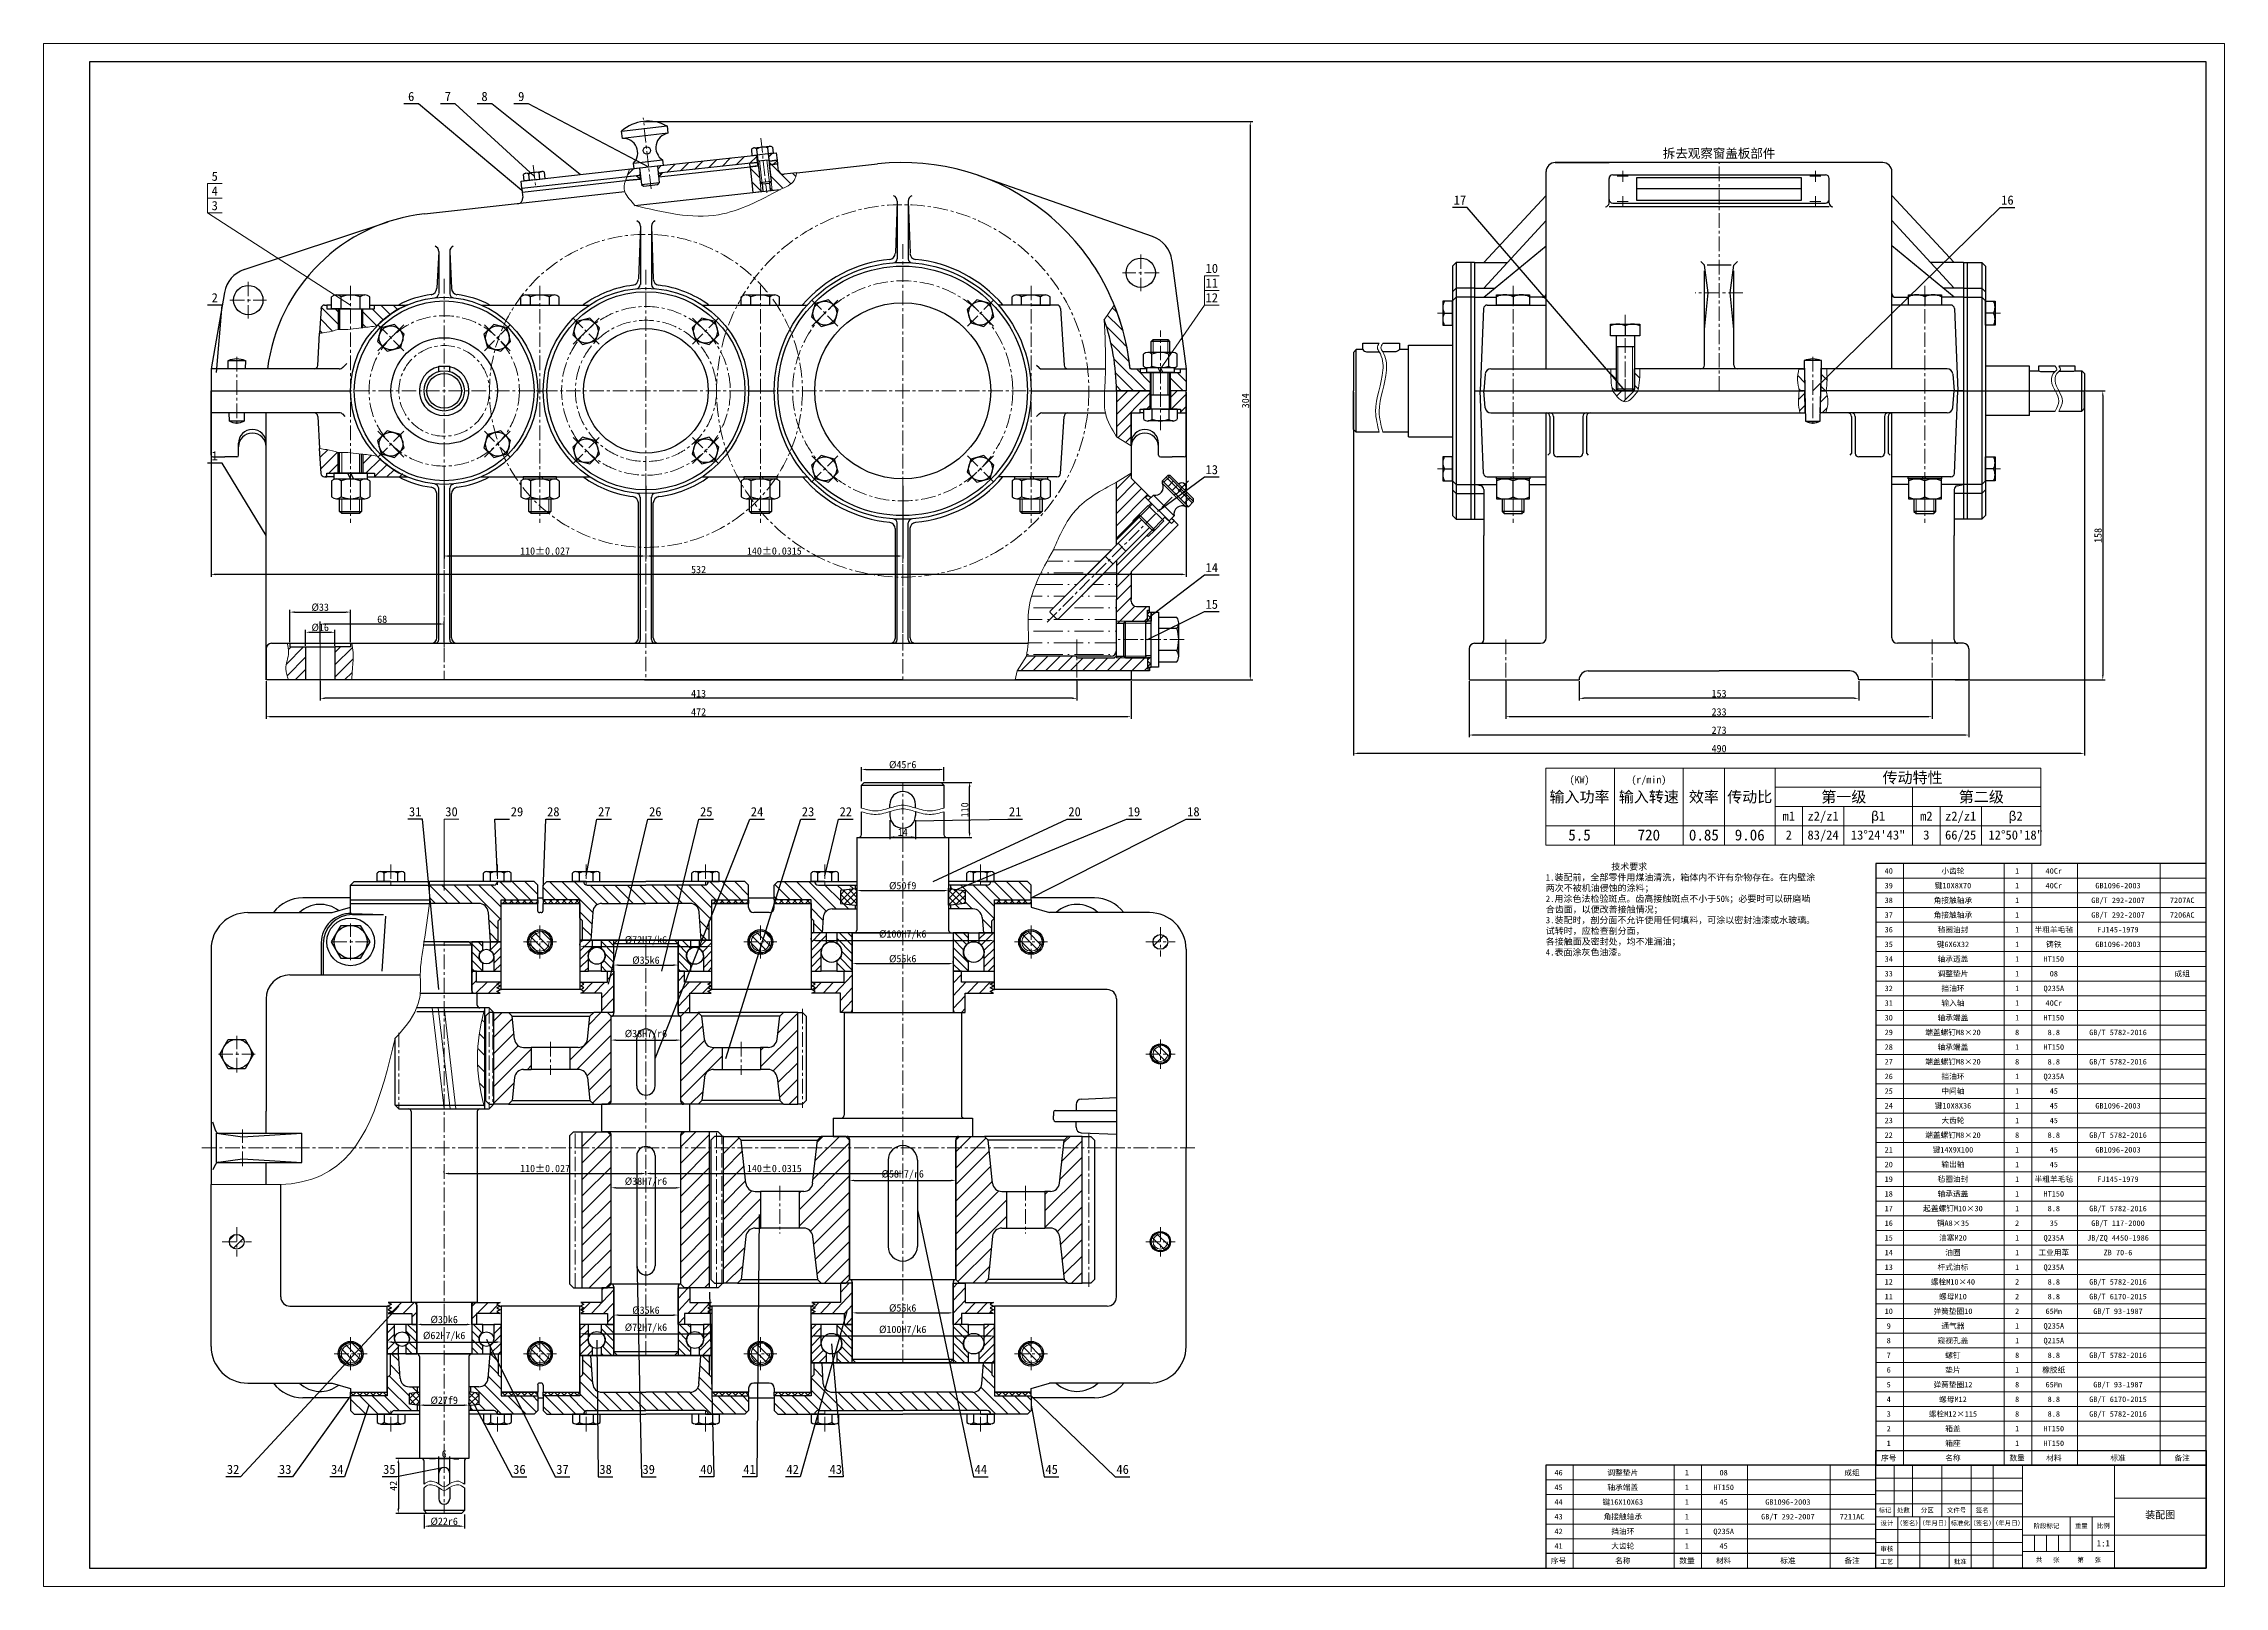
# Model space of a CAD drawing. Header units: millimetres. Extents: x 0 to 1189, y 0 to 841.
import ezdxf
from ezdxf import colors
from ezdxf.entities.mleader import LeaderData, LeaderLine
from ezdxf.enums import TextEntityAlignment as Align
from ezdxf.math import Vec2, Vec3

# ---------------------------------------------------------------- set-up
doc = ezdxf.new("R2010")
doc.units = ezdxf.units.MM
doc.header["$LTSCALE"] = 0.25
doc.linetypes.add('CENTER', pattern=[50.8, 31.75, -6.35, 6.35, -6.35])
for name, color, linetype, lineweight in [('中心线', 7, 'CENTER', 15), ('剖面线', 5, 'Continuous', 15), ('尺寸', 3, 'Continuous', 15), ('文字', 7, 'Continuous', 15), ('标注', 7, 'Continuous', 15), ('粗实线', 7, 'Continuous', 30), ('细实线', 7, 'Continuous', 15)]:
    doc.layers.add(name, color=color, linetype=linetype, lineweight=lineweight)
doc.styles.add('Songti', font='')
doc.styles.get("Standard").update_dxf_attribs({"font": ''})
doc.styles.get('Songti').set_extended_font_data('SimSun')
doc.styles.get('Standard').set_extended_font_data('SimSun')
doc.dimstyles.new('Songti', dxfattribs={"dimtxt": 4, "dimasz": 2.5, "dimexe": 1.25, "dimexo": 0.625, "dimtad": 1, "dimdec": 0, "dimdsep": 46, "dimtxsty": 'Songti', "dimcen": 2.5, "dimadec": 0, "dimazin": 0, "dimtfac": 1, "dimtdec": 3, "dimtmove": 0, "dimatfit": 3, "dimfxl": 1, "dimarcsym": 0})

# ---------------------------------------------------------------- blocks, each defined once
blk = doc.blocks.new('*D922')
at = {"layer": 'Defpoints', "color": 0, "transparency": 16777216}
for p in [(142.8, 512.1), (158.8, 520.1), (158.8, 512.1)]:
    blk.add_point(p, dxfattribs=at)
at = {"layer": '尺寸', "color": 0, "lineweight": -2, "transparency": 16777216}
for p, q in [((142.8, 512.7), (142.8, 521.4)), ((145.3, 520.1), (156.3, 520.1)), ((158.8, 512.7), (158.8, 521.4))]:
    blk.add_line(p, q, dxfattribs=at)
at = {"layer": '尺寸', "color": 0, "transparency": 16777216}
for points in [[(145.3, 520.5), (145.3, 519.7), (142.8, 520.1)], [(156.3, 520.5), (156.3, 519.7), (158.8, 520.1)]]:
    blk.add_solid(points, dxfattribs=at)
at = {"layer": '尺寸', "color": 0, "transparency": 16777216, "insert": (150.8, 522.7), "char_height": 4, "attachment_point": 5, "style": 'Songti'}
blk.add_mtext('%%c16', dxfattribs=at)
blk = doc.blocks.new('*D923')
at = {"layer": 'Defpoints', "color": 0, "transparency": 16777216}
for p in [(167.3, 531.1), (134.3, 514.1), (167.3, 514.1)]:
    blk.add_point(p, dxfattribs=at)
at = {"layer": '尺寸', "color": 0, "lineweight": -2, "transparency": 16777216}
for p, q in [((134.3, 514.7), (134.3, 532.4)), ((136.8, 531.1), (164.8, 531.1)), ((167.3, 514.7), (167.3, 532.4))]:
    blk.add_line(p, q, dxfattribs=at)
at = {"layer": '尺寸', "color": 0, "transparency": 16777216}
for points in [[(136.8, 531.5), (136.8, 530.7), (134.3, 531.1)], [(164.8, 531.5), (164.8, 530.7), (167.3, 531.1)]]:
    blk.add_solid(points, dxfattribs=at)
at = {"layer": '尺寸', "color": 0, "transparency": 16777216, "insert": (150.8, 533.7), "char_height": 4, "attachment_point": 5, "style": 'Songti'}
blk.add_mtext('%%c33', dxfattribs=at)
blk = doc.blocks.new('*D924')
at = {"layer": 'Defpoints', "color": 0, "transparency": 16777216}
for p in [(150.8, 524.6), (150.8, 514.1), (218.4, 514.1)]:
    blk.add_point(p, dxfattribs=at)
at = {"layer": '尺寸', "color": 0, "lineweight": -2, "transparency": 16777216}
for p, q in [((150.8, 514.7), (150.8, 525.9)), ((215.9, 524.6), (153.3, 524.6)), ((218.4, 514.7), (218.4, 525.9))]:
    blk.add_line(p, q, dxfattribs=at)
at = {"layer": '尺寸', "color": 0, "transparency": 16777216}
for points in [[(153.3, 525), (153.3, 524.2), (150.8, 524.6)], [(215.9, 525), (215.9, 524.2), (218.4, 524.6)]]:
    blk.add_solid(points, dxfattribs=at)
at = {"layer": '尺寸', "color": 0, "transparency": 16777216, "insert": (184.6, 527.2), "char_height": 4, "attachment_point": 5, "style": 'Songti'}
blk.add_mtext('68', dxfattribs=at)
blk = doc.blocks.new('*D925')
at = {"layer": 'Defpoints', "color": 0, "transparency": 16777216}
for p in [(327.1, 798.6), (327.1, 494.1), (657.9, 494.1)]:
    blk.add_point(p, dxfattribs=at)
at = {"layer": '尺寸', "color": 0, "lineweight": -2, "transparency": 16777216}
for p, q in [((327.7, 798.6), (659.2, 798.6)), ((657.9, 796.1), (657.9, 496.6)), ((327.7, 494.1), (659.2, 494.1))]:
    blk.add_line(p, q, dxfattribs=at)
at = {"layer": '尺寸', "color": 0, "transparency": 16777216}
for points in [[(657.5, 796.1), (658.3, 796.1), (657.9, 798.6)], [(657.5, 496.6), (658.3, 496.6), (657.9, 494.1)]]:
    blk.add_solid(points, dxfattribs=at)
at = {"layer": '尺寸', "color": 0, "transparency": 16777216, "insert": (655.3, 646.3), "char_height": 4, "attachment_point": 5, "rotation": 90, "style": 'Songti'}
blk.add_mtext('304', dxfattribs=at)
blk = doc.blocks.new('*D926')
at = {"layer": 'Defpoints', "color": 0, "transparency": 16777216}
for p in [(218.4, 600.7), (328.4, 600.7), (328.4, 561.7)]:
    blk.add_point(p, dxfattribs=at)
at = {"layer": '尺寸', "color": 0, "lineweight": -2, "transparency": 16777216}
for p, q in [((218.4, 600), (218.4, 560.4)), ((328.4, 600), (328.4, 560.4)), ((220.9, 561.7), (325.9, 561.7))]:
    blk.add_line(p, q, dxfattribs=at)
at = {"layer": '尺寸', "color": 0, "transparency": 16777216}
for points in [[(220.9, 562.1), (220.9, 561.2), (218.4, 561.7)], [(325.9, 562.1), (325.9, 561.2), (328.4, 561.7)]]:
    blk.add_solid(points, dxfattribs=at)
at = {"layer": '尺寸', "color": 0, "transparency": 16777216, "insert": (273.4, 564.4), "char_height": 4, "attachment_point": 5, "style": 'Songti'}
blk.add_mtext('110±0.027', dxfattribs=at)
blk = doc.blocks.new('*D927')
at = {"layer": 'Defpoints', "color": 0, "transparency": 16777216}
for p in [(328.4, 600.7), (468.4, 600.7), (468.4, 561.7)]:
    blk.add_point(p, dxfattribs=at)
at = {"layer": '尺寸', "color": 0, "lineweight": -2, "transparency": 16777216}
for p, q in [((328.4, 600), (328.4, 560.4)), ((468.4, 600), (468.4, 560.4)), ((330.9, 561.7), (465.9, 561.7))]:
    blk.add_line(p, q, dxfattribs=at)
at = {"layer": '尺寸', "color": 0, "transparency": 16777216}
for points in [[(330.9, 562.1), (330.9, 561.2), (328.4, 561.7)], [(465.9, 562.1), (465.9, 561.2), (468.4, 561.7)]]:
    blk.add_solid(points, dxfattribs=at)
at = {"layer": '尺寸', "color": 0, "transparency": 16777216, "insert": (398.4, 564.4), "char_height": 4, "attachment_point": 5, "style": 'Songti'}
blk.add_mtext('140±0.0315', dxfattribs=at)
blk = doc.blocks.new('*D928')
at = {"layer": 'Defpoints', "color": 0, "transparency": 16777216}
for p in [(150.8, 494.1), (563.4, 494.1), (150.8, 484.1)]:
    blk.add_point(p, dxfattribs=at)
at = {"layer": '尺寸', "color": 0, "lineweight": -2, "transparency": 16777216}
for p, q in [((150.8, 493.5), (150.8, 482.9)), ((563.4, 493.5), (563.4, 482.9)), ((560.9, 484.1), (153.3, 484.1))]:
    blk.add_line(p, q, dxfattribs=at)
at = {"layer": '尺寸', "color": 0, "transparency": 16777216}
for points in [[(153.3, 484.5), (153.3, 483.7), (150.8, 484.1)], [(560.9, 484.5), (560.9, 483.7), (563.4, 484.1)]]:
    blk.add_solid(points, dxfattribs=at)
at = {"layer": '尺寸', "color": 0, "transparency": 16777216, "insert": (357.1, 486.7), "char_height": 4, "attachment_point": 5, "style": 'Songti'}
blk.add_mtext('413', dxfattribs=at)
blk = doc.blocks.new('*D929')
at = {"layer": 'Defpoints', "color": 0, "transparency": 16777216}
for p in [(91.3, 651.7), (622.9, 651.7), (622.9, 551.7)]:
    blk.add_point(p, dxfattribs=at)
at = {"layer": '尺寸', "color": 0, "lineweight": -2, "transparency": 16777216}
for p, q in [((91.3, 651), (91.3, 550.4)), ((622.9, 651), (622.9, 550.4)), ((93.8, 551.7), (620.4, 551.7))]:
    blk.add_line(p, q, dxfattribs=at)
at = {"layer": '尺寸', "color": 0, "transparency": 16777216}
for points in [[(93.8, 552.1), (93.8, 551.2), (91.3, 551.7)], [(620.4, 552.1), (620.4, 551.2), (622.9, 551.7)]]:
    blk.add_solid(points, dxfattribs=at)
at = {"layer": '尺寸', "color": 0, "transparency": 16777216, "insert": (357.1, 554.3), "char_height": 4, "attachment_point": 5, "style": 'Songti'}
blk.add_mtext('532', dxfattribs=at)
blk = doc.blocks.new('*D930')
at = {"layer": 'Defpoints', "color": 0, "transparency": 16777216}
for p in [(121.3, 494.1), (592.9, 494.1), (121.3, 474.1)]:
    blk.add_point(p, dxfattribs=at)
at = {"layer": '尺寸', "color": 0, "lineweight": -2, "transparency": 16777216}
for p, q in [((121.3, 493.5), (121.3, 472.9)), ((592.9, 493.5), (592.9, 472.9)), ((590.4, 474.1), (123.8, 474.1))]:
    blk.add_line(p, q, dxfattribs=at)
at = {"layer": '尺寸', "color": 0, "transparency": 16777216}
for points in [[(123.8, 474.5), (123.8, 473.7), (121.3, 474.1)], [(590.4, 474.5), (590.4, 473.7), (592.9, 474.1)]]:
    blk.add_solid(points, dxfattribs=at)
at = {"layer": '尺寸', "color": 0, "transparency": 16777216, "insert": (357.1, 476.7), "char_height": 4, "attachment_point": 5, "style": 'Songti'}
blk.add_mtext('472', dxfattribs=at)
blk = doc.blocks.new('*D931')
at = {"layer": 'Defpoints', "color": 0, "transparency": 16777216}
for p in [(714.2, 651.7), (1112.7, 651.7), (714.2, 454.1)]:
    blk.add_point(p, dxfattribs=at)
at = {"layer": '尺寸', "color": 0, "lineweight": -2, "transparency": 16777216}
for p, q in [((714.2, 651), (714.2, 452.9)), ((1112.7, 651), (1112.7, 452.9)), ((1110.2, 454.1), (716.7, 454.1))]:
    blk.add_line(p, q, dxfattribs=at)
at = {"layer": '尺寸', "color": 0, "transparency": 16777216}
for points in [[(716.7, 454.5), (716.7, 453.7), (714.2, 454.1)], [(1110.2, 454.5), (1110.2, 453.7), (1112.7, 454.1)]]:
    blk.add_solid(points, dxfattribs=at)
at = {"layer": '尺寸', "color": 0, "transparency": 16777216, "insert": (913.5, 456.7), "char_height": 4, "attachment_point": 5, "style": 'Songti'}
blk.add_mtext('490', dxfattribs=at)
blk = doc.blocks.new('*D932')
at = {"layer": 'Defpoints', "color": 0, "transparency": 16777216}
for p in [(1041.7, 651.7), (1041.7, 494.1), (1122.7, 494.1)]:
    blk.add_point(p, dxfattribs=at)
at = {"layer": '尺寸', "color": 0, "lineweight": -2, "transparency": 16777216}
for p, q in [((1042.3, 651.7), (1124, 651.7)), ((1122.7, 649.2), (1122.7, 496.6)), ((1042.3, 494.1), (1124, 494.1))]:
    blk.add_line(p, q, dxfattribs=at)
at = {"layer": '尺寸', "color": 0, "transparency": 16777216}
for points in [[(1122.3, 649.2), (1123.1, 649.2), (1122.7, 651.7)], [(1122.3, 496.6), (1123.1, 496.6), (1122.7, 494.1)]]:
    blk.add_solid(points, dxfattribs=at)
at = {"layer": '尺寸', "color": 0, "transparency": 16777216, "insert": (1120.1, 572.9), "char_height": 4, "attachment_point": 5, "rotation": 90, "style": 'Songti'}
blk.add_mtext('158', dxfattribs=at)
blk = doc.blocks.new('*D933')
at = {"layer": 'Defpoints', "color": 0, "transparency": 16777216}
for p in [(837.2, 494.1), (989.7, 494.1), (837.2, 484.1)]:
    blk.add_point(p, dxfattribs=at)
at = {"layer": '尺寸', "color": 0, "lineweight": -2, "transparency": 16777216}
for p, q in [((837.2, 493.5), (837.2, 482.9)), ((989.7, 493.5), (989.7, 482.9)), ((987.2, 484.1), (839.7, 484.1))]:
    blk.add_line(p, q, dxfattribs=at)
at = {"layer": '尺寸', "color": 0, "transparency": 16777216}
for points in [[(839.7, 484.5), (839.7, 483.7), (837.2, 484.1)], [(987.2, 484.5), (987.2, 483.7), (989.7, 484.1)]]:
    blk.add_solid(points, dxfattribs=at)
at = {"layer": '尺寸', "color": 0, "transparency": 16777216, "insert": (913.5, 486.7), "char_height": 4, "attachment_point": 5, "style": 'Songti'}
blk.add_mtext('153', dxfattribs=at)
blk = doc.blocks.new('*D934')
at = {"layer": 'Defpoints', "color": 0, "transparency": 16777216}
for p in [(797.2, 494.1), (1029.7, 494.1), (797.2, 474.1)]:
    blk.add_point(p, dxfattribs=at)
at = {"layer": '尺寸', "color": 0, "lineweight": -2, "transparency": 16777216}
for p, q in [((797.2, 493.5), (797.2, 472.9)), ((1029.7, 493.5), (1029.7, 472.9)), ((1027.2, 474.1), (799.7, 474.1))]:
    blk.add_line(p, q, dxfattribs=at)
at = {"layer": '尺寸', "color": 0, "transparency": 16777216}
for points in [[(799.7, 474.5), (799.7, 473.7), (797.2, 474.1)], [(1027.2, 474.5), (1027.2, 473.7), (1029.7, 474.1)]]:
    blk.add_solid(points, dxfattribs=at)
at = {"layer": '尺寸', "color": 0, "transparency": 16777216, "insert": (913.5, 476.7), "char_height": 4, "attachment_point": 5, "style": 'Songti'}
blk.add_mtext('233', dxfattribs=at)
blk = doc.blocks.new('*D935')
at = {"layer": 'Defpoints', "color": 0, "transparency": 16777216}
for p in [(777.2, 494.1), (1049.7, 494.1), (777.2, 464.1)]:
    blk.add_point(p, dxfattribs=at)
at = {"layer": '尺寸', "color": 0, "lineweight": -2, "transparency": 16777216}
for p, q in [((777.2, 493.5), (777.2, 462.9)), ((1049.7, 493.5), (1049.7, 462.9)), ((1047.2, 464.1), (779.7, 464.1))]:
    blk.add_line(p, q, dxfattribs=at)
at = {"layer": '尺寸', "color": 0, "transparency": 16777216}
for points in [[(779.7, 464.5), (779.7, 463.7), (777.2, 464.1)], [(1047.2, 464.5), (1047.2, 463.7), (1049.7, 464.1)]]:
    blk.add_solid(points, dxfattribs=at)
at = {"layer": '尺寸', "color": 0, "transparency": 16777216, "insert": (913.5, 466.7), "char_height": 4, "attachment_point": 5, "style": 'Songti'}
blk.add_mtext('273', dxfattribs=at)
blk = doc.blocks.new('*D936')
at = {"layer": 'Defpoints', "color": 0, "transparency": 16777216}
for p in [(207.4, 39.8), (229.4, 39.8), (207.4, 32.8)]:
    blk.add_point(p, dxfattribs=at)
at = {"layer": '尺寸', "color": 0, "lineweight": -2, "transparency": 16777216}
for p, q in [((207.4, 39.2), (207.4, 31.6)), ((229.4, 39.2), (229.4, 31.6)), ((226.9, 32.8), (209.9, 32.8))]:
    blk.add_line(p, q, dxfattribs=at)
at = {"layer": '尺寸', "color": 0, "transparency": 16777216}
for points in [[(209.9, 33.2), (209.9, 32.4), (207.4, 32.8)], [(226.9, 33.2), (226.9, 32.4), (229.4, 32.8)]]:
    blk.add_solid(points, dxfattribs=at)
at = {"layer": '尺寸', "color": 0, "transparency": 16777216, "insert": (218.4, 35.4), "char_height": 4, "attachment_point": 5, "style": 'Songti'}
blk.add_mtext('%%c22r6', dxfattribs=at)
blk = doc.blocks.new('*D937')
at = {"layer": 'Defpoints', "color": 0, "transparency": 16777216}
for p in [(218.4, 69.8), (193.4, 39.8), (218.4, 39.8)]:
    blk.add_point(p, dxfattribs=at)
at = {"layer": '尺寸', "color": 0, "lineweight": -2, "transparency": 16777216}
for p, q in [((217.7, 69.8), (192.1, 69.8)), ((193.4, 67.3), (193.4, 42.3)), ((217.7, 39.8), (192.1, 39.8))]:
    blk.add_line(p, q, dxfattribs=at)
at = {"layer": '尺寸', "color": 0, "transparency": 16777216}
for points in [[(192.9, 67.3), (193.8, 67.3), (193.4, 69.8)], [(192.9, 42.3), (193.8, 42.3), (193.4, 39.8)]]:
    blk.add_solid(points, dxfattribs=at)
at = {"layer": '尺寸', "color": 0, "transparency": 16777216, "insert": (190.7, 54.8), "char_height": 4, "attachment_point": 5, "rotation": 90, "style": 'Songti'}
blk.add_mtext('42', dxfattribs=at)
blk = doc.blocks.new('*D938')
at = {"layer": 'Defpoints', "color": 0, "transparency": 16777216}
for p in [(215.4, 69.6), (215.4, 59.8), (221.4, 59.8)]:
    blk.add_point(p, dxfattribs=at)
at = {"layer": '尺寸', "color": 0, "lineweight": -2, "transparency": 16777216}
for p, q in [((212.9, 69.6), (210.4, 69.6)), ((215.4, 60.4), (215.4, 70.8)), ((221.4, 69.6), (215.4, 69.6)), ((221.4, 60.4), (221.4, 70.8)), ((223.9, 69.6), (226.4, 69.6))]:
    blk.add_line(p, q, dxfattribs=at)
at = {"layer": '尺寸', "color": 0, "transparency": 16777216}
for points in [[(212.9, 70), (212.9, 69.2), (215.4, 69.6)], [(223.9, 70), (223.9, 69.2), (221.4, 69.6)]]:
    blk.add_solid(points, dxfattribs=at)
at = {"layer": '尺寸', "color": 0, "transparency": 16777216, "insert": (218.4, 72.2), "char_height": 4, "attachment_point": 5, "style": 'Songti'}
blk.add_mtext('6', dxfattribs=at)
blk = doc.blocks.new('*D939')
at = {"layer": 'Defpoints', "color": 0, "transparency": 16777216}
for p in [(490.9, 445.3), (445.9, 438.3), (490.9, 438.3)]:
    blk.add_point(p, dxfattribs=at)
at = {"layer": '尺寸', "color": 0, "lineweight": -2, "transparency": 16777216}
for p, q in [((445.9, 438.9), (445.9, 446.6)), ((448.4, 445.3), (488.4, 445.3)), ((490.9, 438.9), (490.9, 446.6))]:
    blk.add_line(p, q, dxfattribs=at)
at = {"layer": '尺寸', "color": 0, "transparency": 16777216}
for points in [[(448.4, 445.7), (448.4, 444.9), (445.9, 445.3)], [(488.4, 445.7), (488.4, 444.9), (490.9, 445.3)]]:
    blk.add_solid(points, dxfattribs=at)
at = {"layer": '尺寸', "color": 0, "transparency": 16777216, "insert": (468.4, 447.9), "char_height": 4, "attachment_point": 5, "style": 'Songti'}
blk.add_mtext('%%c45r6', dxfattribs=at)
blk = doc.blocks.new('*D940')
at = {"layer": 'Defpoints', "color": 0, "transparency": 16777216}
for p in [(468.4, 438.3), (504.9, 438.3), (468.4, 408.3)]:
    blk.add_point(p, dxfattribs=at)
at = {"layer": '尺寸', "color": 0, "lineweight": -2, "transparency": 16777216}
for p, q in [((469, 438.3), (506.1, 438.3)), ((504.9, 410.8), (504.9, 435.8)), ((469, 408.3), (506.1, 408.3))]:
    blk.add_line(p, q, dxfattribs=at)
at = {"layer": '尺寸', "color": 0, "transparency": 16777216}
for points in [[(504.4, 435.8), (505.3, 435.8), (504.9, 438.3)], [(504.4, 410.8), (505.3, 410.8), (504.9, 408.3)]]:
    blk.add_solid(points, dxfattribs=at)
at = {"layer": '尺寸', "color": 0, "transparency": 16777216, "insert": (502.2, 423.3), "char_height": 4, "attachment_point": 5, "rotation": 90, "style": 'Songti'}
blk.add_mtext('110', dxfattribs=at)
blk = doc.blocks.new('*D941')
at = {"layer": 'Defpoints', "color": 0, "transparency": 16777216}
for p in [(461.4, 418.3), (475.4, 418.3), (475.4, 408.5)]:
    blk.add_point(p, dxfattribs=at)
at = {"layer": '尺寸', "color": 0, "lineweight": -2, "transparency": 16777216}
for p, q in [((461.4, 417.7), (461.4, 407.3)), ((475.4, 417.7), (475.4, 407.3)), ((463.9, 408.5), (472.9, 408.5))]:
    blk.add_line(p, q, dxfattribs=at)
at = {"layer": '尺寸', "color": 0, "transparency": 16777216}
for points in [[(463.9, 408.9), (463.9, 408.1), (461.4, 408.5)], [(472.9, 408.9), (472.9, 408.1), (475.4, 408.5)]]:
    blk.add_solid(points, dxfattribs=at)
at = {"layer": '尺寸', "color": 0, "transparency": 16777216, "insert": (468.4, 411.1), "char_height": 4, "attachment_point": 5, "style": 'Songti'}
blk.add_mtext('14', dxfattribs=at)
blk = doc.blocks.new('*D942')
at = {"layer": 'Defpoints', "color": 0, "transparency": 16777216}
for p in [(187.4, 133.2), (249.4, 133.2), (249.4, 133.2)]:
    blk.add_point(p, dxfattribs=at)
at = {"layer": '尺寸', "color": 0, "lineweight": -2, "transparency": 16777216}
for p, q in [((187.4, 133.8), (187.4, 134.5)), ((189.9, 133.2), (246.9, 133.2)), ((249.4, 133.8), (249.4, 134.5))]:
    blk.add_line(p, q, dxfattribs=at)
at = {"layer": '尺寸', "color": 0, "transparency": 16777216}
for points in [[(189.9, 133.6), (189.9, 132.8), (187.4, 133.2)], [(246.9, 133.6), (246.9, 132.8), (249.4, 133.2)]]:
    blk.add_solid(points, dxfattribs=at)
at = {"layer": '尺寸', "color": 0, "transparency": 16777216, "insert": (218.4, 136.3), "char_height": 4, "attachment_point": 5, "style": 'Songti'}
blk.add_mtext('%%c62H7/k6', dxfattribs=at)
blk = doc.blocks.new('*D943')
at = {"layer": 'Defpoints', "color": 0, "transparency": 16777216}
for p in [(203.4, 142.8), (233.4, 142.8), (233.4, 142.8)]:
    blk.add_point(p, dxfattribs=at)
at = {"layer": '尺寸', "color": 0, "lineweight": -2, "transparency": 16777216}
for p, q in [((203.4, 143.4), (203.4, 144.1)), ((205.9, 142.8), (230.9, 142.8)), ((233.4, 143.4), (233.4, 144.1))]:
    blk.add_line(p, q, dxfattribs=at)
at = {"layer": '尺寸', "color": 0, "transparency": 16777216}
for points in [[(205.9, 143.2), (205.9, 142.4), (203.4, 142.8)], [(230.9, 143.2), (230.9, 142.4), (233.4, 142.8)]]:
    blk.add_solid(points, dxfattribs=at)
at = {"layer": '尺寸', "color": 0, "transparency": 16777216, "insert": (218.4, 145.4), "char_height": 4, "attachment_point": 5, "style": 'Songti'}
blk.add_mtext('%%c30k6', dxfattribs=at)
blk = doc.blocks.new('*D944')
at = {"layer": 'Defpoints', "color": 0, "transparency": 16777216}
for p in [(292.4, 137.7), (364.4, 137.7), (364.4, 137.7)]:
    blk.add_point(p, dxfattribs=at)
at = {"layer": '尺寸', "color": 0, "lineweight": -2, "transparency": 16777216}
for p, q in [((292.4, 138.3), (292.4, 139)), ((294.9, 137.7), (361.9, 137.7)), ((364.4, 138.3), (364.4, 139))]:
    blk.add_line(p, q, dxfattribs=at)
at = {"layer": '尺寸', "color": 0, "transparency": 16777216}
for points in [[(294.9, 138.1), (294.9, 137.3), (292.4, 137.7)], [(361.9, 138.1), (361.9, 137.3), (364.4, 137.7)]]:
    blk.add_solid(points, dxfattribs=at)
at = {"layer": '尺寸', "color": 0, "transparency": 16777216, "insert": (328.4, 140.8), "char_height": 4, "attachment_point": 5, "style": 'Songti'}
blk.add_mtext('%%c72H7/k6', dxfattribs=at)
blk = doc.blocks.new('*D945')
at = {"layer": 'Defpoints', "color": 0, "transparency": 16777216}
for p in [(310.9, 147.9), (345.9, 147.9), (345.9, 147.9)]:
    blk.add_point(p, dxfattribs=at)
at = {"layer": '尺寸', "color": 0, "lineweight": -2, "transparency": 16777216}
for p, q in [((310.9, 148.5), (310.9, 149.2)), ((313.4, 147.9), (343.4, 147.9)), ((345.9, 148.5), (345.9, 149.2))]:
    blk.add_line(p, q, dxfattribs=at)
at = {"layer": '尺寸', "color": 0, "transparency": 16777216}
for points in [[(313.4, 148.3), (313.4, 147.5), (310.9, 147.9)], [(343.4, 148.3), (343.4, 147.5), (345.9, 147.9)]]:
    blk.add_solid(points, dxfattribs=at)
at = {"layer": '尺寸', "color": 0, "transparency": 16777216, "insert": (328.4, 150.5), "char_height": 4, "attachment_point": 5, "style": 'Songti'}
blk.add_mtext('%%c35k6', dxfattribs=at)
blk = doc.blocks.new('*D946')
at = {"layer": 'Defpoints', "color": 0, "transparency": 16777216}
for p in [(310.9, 338.7), (345.9, 338.7), (345.9, 338.7)]:
    blk.add_point(p, dxfattribs=at)
at = {"layer": '尺寸', "color": 0, "lineweight": -2, "transparency": 16777216}
for p, q in [((310.9, 339.3), (310.9, 340)), ((313.4, 338.7), (343.4, 338.7)), ((345.9, 339.3), (345.9, 340))]:
    blk.add_line(p, q, dxfattribs=at)
at = {"layer": '尺寸', "color": 0, "transparency": 16777216}
for points in [[(313.4, 339.1), (313.4, 338.3), (310.9, 338.7)], [(343.4, 339.1), (343.4, 338.3), (345.9, 338.7)]]:
    blk.add_solid(points, dxfattribs=at)
at = {"layer": '尺寸', "color": 0, "transparency": 16777216, "insert": (328.4, 341.3), "char_height": 4, "attachment_point": 5, "style": 'Songti'}
blk.add_mtext('%%c35k6', dxfattribs=at)
blk = doc.blocks.new('*D947')
at = {"layer": 'Defpoints', "color": 0, "transparency": 16777216}
for p in [(292.4, 348.9), (364.4, 348.9), (364.4, 348.9)]:
    blk.add_point(p, dxfattribs=at)
at = {"layer": '尺寸', "color": 0, "lineweight": -2, "transparency": 16777216}
for p, q in [((292.4, 349.5), (292.4, 350.2)), ((294.9, 348.9), (361.9, 348.9)), ((364.4, 349.5), (364.4, 350.2))]:
    blk.add_line(p, q, dxfattribs=at)
at = {"layer": '尺寸', "color": 0, "transparency": 16777216}
for points in [[(294.9, 349.3), (294.9, 348.5), (292.4, 348.9)], [(361.9, 349.3), (361.9, 348.5), (364.4, 348.9)]]:
    blk.add_solid(points, dxfattribs=at)
at = {"layer": '尺寸', "color": 0, "transparency": 16777216, "insert": (328.4, 352), "char_height": 4, "attachment_point": 5, "style": 'Songti'}
blk.add_mtext('%%c72H7/k6', dxfattribs=at)
blk = doc.blocks.new('*D948')
at = {"layer": 'Defpoints', "color": 0, "transparency": 16777216}
for p in [(418.4, 136.5), (518.4, 136.5), (518.4, 136.5)]:
    blk.add_point(p, dxfattribs=at)
at = {"layer": '尺寸', "color": 0, "lineweight": -2, "transparency": 16777216}
for p, q in [((418.4, 137.1), (418.4, 137.8)), ((420.9, 136.5), (515.9, 136.5)), ((518.4, 137.1), (518.4, 137.8))]:
    blk.add_line(p, q, dxfattribs=at)
at = {"layer": '尺寸', "color": 0, "transparency": 16777216}
for points in [[(420.9, 136.9), (420.9, 136.1), (418.4, 136.5)], [(515.9, 136.9), (515.9, 136.1), (518.4, 136.5)]]:
    blk.add_solid(points, dxfattribs=at)
at = {"layer": '尺寸', "color": 0, "transparency": 16777216, "insert": (468.4, 139.6), "char_height": 4, "attachment_point": 5, "style": 'Songti'}
blk.add_mtext('%%c100H7/k6', dxfattribs=at)
blk = doc.blocks.new('*D949')
at = {"layer": 'Defpoints', "color": 0, "transparency": 16777216}
for p in [(440.9, 149.1), (495.9, 149.1), (495.9, 149.1)]:
    blk.add_point(p, dxfattribs=at)
at = {"layer": '尺寸', "color": 0, "lineweight": -2, "transparency": 16777216}
for p, q in [((440.9, 149.7), (440.9, 150.4)), ((443.4, 149.1), (493.4, 149.1)), ((495.9, 149.7), (495.9, 150.4))]:
    blk.add_line(p, q, dxfattribs=at)
at = {"layer": '尺寸', "color": 0, "transparency": 16777216}
for points in [[(443.4, 149.5), (443.4, 148.7), (440.9, 149.1)], [(493.4, 149.5), (493.4, 148.7), (495.9, 149.1)]]:
    blk.add_solid(points, dxfattribs=at)
at = {"layer": '尺寸', "color": 0, "transparency": 16777216, "insert": (468.4, 151.7), "char_height": 4, "attachment_point": 5, "style": 'Songti'}
blk.add_mtext('%%c55k6', dxfattribs=at)
blk = doc.blocks.new('*D950')
at = {"layer": 'Defpoints', "color": 0, "transparency": 16777216}
for p in [(440.9, 339.5), (495.9, 339.5), (495.9, 339.5)]:
    blk.add_point(p, dxfattribs=at)
at = {"layer": '尺寸', "color": 0, "lineweight": -2, "transparency": 16777216}
for p, q in [((440.9, 340.1), (440.9, 340.8)), ((443.4, 339.5), (493.4, 339.5)), ((495.9, 340.1), (495.9, 340.8))]:
    blk.add_line(p, q, dxfattribs=at)
at = {"layer": '尺寸', "color": 0, "transparency": 16777216}
for points in [[(443.4, 339.9), (443.4, 339.1), (440.9, 339.5)], [(493.4, 339.9), (493.4, 339.1), (495.9, 339.5)]]:
    blk.add_solid(points, dxfattribs=at)
at = {"layer": '尺寸', "color": 0, "transparency": 16777216, "insert": (468.4, 342.1), "char_height": 4, "attachment_point": 5, "style": 'Songti'}
blk.add_mtext('%%c55k6', dxfattribs=at)
blk = doc.blocks.new('*D951')
at = {"layer": 'Defpoints', "color": 0, "transparency": 16777216}
for p in [(418.4, 352.1), (518.4, 352.1), (518.4, 352.1)]:
    blk.add_point(p, dxfattribs=at)
at = {"layer": '尺寸', "color": 0, "lineweight": -2, "transparency": 16777216}
for p, q in [((418.4, 352.7), (418.4, 353.4)), ((420.9, 352.1), (515.9, 352.1)), ((518.4, 352.7), (518.4, 353.4))]:
    blk.add_line(p, q, dxfattribs=at)
at = {"layer": '尺寸', "color": 0, "transparency": 16777216}
for points in [[(420.9, 352.5), (420.9, 351.7), (418.4, 352.1)], [(515.9, 352.5), (515.9, 351.7), (518.4, 352.1)]]:
    blk.add_solid(points, dxfattribs=at)
at = {"layer": '尺寸', "color": 0, "transparency": 16777216, "insert": (468.4, 355.2), "char_height": 4, "attachment_point": 5, "style": 'Songti'}
blk.add_mtext('%%c100H7/k6', dxfattribs=at)
blk = doc.blocks.new('*D952')
at = {"layer": 'Defpoints', "color": 0, "transparency": 16777216}
for p in [(204.9, 98.8), (231.9, 98.8), (231.9, 98.8)]:
    blk.add_point(p, dxfattribs=at)
at = {"layer": '尺寸', "color": 0, "lineweight": -2, "transparency": 16777216}
for p, q in [((204.9, 99.4), (204.9, 100.1)), ((207.4, 98.8), (229.4, 98.8)), ((231.9, 99.4), (231.9, 100.1))]:
    blk.add_line(p, q, dxfattribs=at)
at = {"layer": '尺寸', "color": 0, "transparency": 16777216}
for points in [[(207.4, 99.2), (207.4, 98.4), (204.9, 98.8)], [(229.4, 99.2), (229.4, 98.4), (231.9, 98.8)]]:
    blk.add_solid(points, dxfattribs=at)
at = {"layer": '尺寸', "color": 0, "transparency": 16777216, "insert": (218.4, 101.4), "char_height": 4, "attachment_point": 5, "style": 'Songti'}
blk.add_mtext('%%c27f9', dxfattribs=at)
blk = doc.blocks.new('*D953')
at = {"layer": 'Defpoints', "color": 0, "transparency": 16777216}
for p in [(443.4, 379.3), (493.4, 379.3), (493.4, 379.3)]:
    blk.add_point(p, dxfattribs=at)
at = {"layer": '尺寸', "color": 0, "lineweight": -2, "transparency": 16777216}
for p, q in [((443.4, 379.9), (443.4, 380.6)), ((493.4, 379.9), (493.4, 380.6)), ((445.9, 379.3), (490.9, 379.3))]:
    blk.add_line(p, q, dxfattribs=at)
at = {"layer": '尺寸', "color": 0, "transparency": 16777216}
for points in [[(445.9, 379.7), (445.9, 378.9), (443.4, 379.3)], [(490.9, 379.7), (490.9, 378.9), (493.4, 379.3)]]:
    blk.add_solid(points, dxfattribs=at)
at = {"layer": '尺寸', "color": 0, "transparency": 16777216, "insert": (468.4, 381.9), "char_height": 4, "attachment_point": 5, "style": 'Songti'}
blk.add_mtext('%%c50f9', dxfattribs=at)
blk = doc.blocks.new('*D954')
at = {"layer": 'Defpoints', "color": 0, "transparency": 16777216}
for p in [(439.4, 221.3), (497.4, 221.3), (497.4, 221.3)]:
    blk.add_point(p, dxfattribs=at)
at = {"layer": '尺寸', "color": 0, "lineweight": -2, "transparency": 16777216}
for p, q in [((439.4, 221.9), (439.4, 222.6)), ((441.9, 221.3), (494.9, 221.3)), ((497.4, 221.9), (497.4, 222.6))]:
    blk.add_line(p, q, dxfattribs=at)
at = {"layer": '尺寸', "color": 0, "transparency": 16777216}
for points in [[(441.9, 221.7), (441.9, 220.9), (439.4, 221.3)], [(494.9, 221.7), (494.9, 220.9), (497.4, 221.3)]]:
    blk.add_solid(points, dxfattribs=at)
at = {"layer": '尺寸', "color": 0, "transparency": 16777216, "insert": (468.4, 224.4), "char_height": 4, "attachment_point": 5, "style": 'Songti'}
blk.add_mtext('%%c58H7/r6', dxfattribs=at)
blk = doc.blocks.new('*D955')
at = {"layer": 'Defpoints', "color": 0, "transparency": 16777216}
for p in [(309.4, 217.3), (347.4, 217.3), (347.4, 217.3)]:
    blk.add_point(p, dxfattribs=at)
at = {"layer": '尺寸', "color": 0, "lineweight": -2, "transparency": 16777216}
for p, q in [((309.4, 217.9), (309.4, 218.6)), ((311.9, 217.3), (344.9, 217.3)), ((347.4, 217.9), (347.4, 218.6))]:
    blk.add_line(p, q, dxfattribs=at)
at = {"layer": '尺寸', "color": 0, "transparency": 16777216}
for points in [[(311.9, 217.7), (311.9, 216.9), (309.4, 217.3)], [(344.9, 217.7), (344.9, 216.9), (347.4, 217.3)]]:
    blk.add_solid(points, dxfattribs=at)
at = {"layer": '尺寸', "color": 0, "transparency": 16777216, "insert": (328.4, 220.4), "char_height": 4, "attachment_point": 5, "style": 'Songti'}
blk.add_mtext('%%c38H7/r6', dxfattribs=at)
blk = doc.blocks.new('*D956')
at = {"layer": 'Defpoints', "color": 0, "transparency": 16777216}
for p in [(309.4, 297.8), (347.4, 297.8), (347.4, 297.8)]:
    blk.add_point(p, dxfattribs=at)
at = {"layer": '尺寸', "color": 0, "lineweight": -2, "transparency": 16777216}
for p, q in [((309.4, 298.4), (309.4, 299.1)), ((311.9, 297.8), (344.9, 297.8)), ((347.4, 298.4), (347.4, 299.1))]:
    blk.add_line(p, q, dxfattribs=at)
at = {"layer": '尺寸', "color": 0, "transparency": 16777216}
for points in [[(311.9, 298.2), (311.9, 297.4), (309.4, 297.8)], [(344.9, 298.2), (344.9, 297.4), (347.4, 297.8)]]:
    blk.add_solid(points, dxfattribs=at)
at = {"layer": '尺寸', "color": 0, "transparency": 16777216, "insert": (328.4, 300.9), "char_height": 4, "attachment_point": 5, "style": 'Songti'}
blk.add_mtext('%%c38H7/r6', dxfattribs=at)
blk = doc.blocks.new('*D957')
at = {"layer": 'Defpoints', "color": 0, "transparency": 16777216}
for p in [(218.4, 225.1), (328.4, 225.1), (328.4, 225.1)]:
    blk.add_point(p, dxfattribs=at)
at = {"layer": '尺寸', "color": 0, "lineweight": -2, "transparency": 16777216}
for p, q in [((218.4, 225.7), (218.4, 226.3)), ((328.4, 225.7), (328.4, 226.3)), ((220.9, 225.1), (325.9, 225.1))]:
    blk.add_line(p, q, dxfattribs=at)
at = {"layer": '尺寸', "color": 0, "transparency": 16777216}
for points in [[(220.9, 225.5), (220.9, 224.6), (218.4, 225.1)], [(325.9, 225.5), (325.9, 224.6), (328.4, 225.1)]]:
    blk.add_solid(points, dxfattribs=at)
at = {"layer": '尺寸', "color": 0, "transparency": 16777216, "insert": (273.4, 227.8), "char_height": 4, "attachment_point": 5, "style": 'Songti'}
blk.add_mtext('110±0.027', dxfattribs=at)
blk = doc.blocks.new('*D958')
at = {"layer": 'Defpoints', "color": 0, "transparency": 16777216}
for p in [(328.4, 225.1), (468.4, 225.1), (468.4, 225.1)]:
    blk.add_point(p, dxfattribs=at)
at = {"layer": '尺寸', "color": 0, "lineweight": -2, "transparency": 16777216}
for p, q in [((328.4, 225.7), (328.4, 226.3)), ((468.4, 225.7), (468.4, 226.3)), ((330.9, 225.1), (465.9, 225.1))]:
    blk.add_line(p, q, dxfattribs=at)
at = {"layer": '尺寸', "color": 0, "transparency": 16777216}
for points in [[(330.9, 225.5), (330.9, 224.6), (328.4, 225.1)], [(465.9, 225.5), (465.9, 224.6), (468.4, 225.1)]]:
    blk.add_solid(points, dxfattribs=at)
at = {"layer": '尺寸', "color": 0, "transparency": 16777216, "insert": (398.4, 227.8), "char_height": 4, "attachment_point": 5, "style": 'Songti'}
blk.add_mtext('140±0.0315', dxfattribs=at)
blk = doc.blocks.new('_None')

msp = doc.modelspace()

# ---------------------------------------------------------------- hatches: boundary and pattern name
at = {"layer": '剖面线'}
h = msp.add_hatch(dxfattribs=at)
h.set_pattern_fill('ANSI31', color=256, scale=1.5, style=0)
h.paths.add_polyline_path([(324.9, 773.2), (325.3, 769.2), (318, 768.4), (319.5, 772.6)], flags=16)
h = msp.add_hatch(dxfattribs=at)
h.set_pattern_fill('ANSI31', color=256, scale=1.5, style=0)
h.paths.add_polyline_path([(334.8, 774.3), (388.7, 780.2), (389.1, 776.2), (335.3, 770.3)], flags=16)
h = msp.add_hatch(dxfattribs=at)
h.set_pattern_fill('ANSI37', color=256, scale=1.5, angle=90, style=0)
h.paths.add_polyline_path([(385, 775.8), (389.1, 776.2), (389.4, 774.3), (385.2, 773.8)], flags=16)
h = msp.add_hatch(dxfattribs=at)
h.set_pattern_fill('ANSI31', color=256, scale=1.5, angle=90, style=0)
h.paths.add_polyline_path([(385.2, 773.8), (389.7, 774.3), (390.7, 765.3), (391.8, 764.5), (392.2, 760.5), (386.7, 759.9)], flags=16)
h = msp.add_hatch(dxfattribs=at)
h.set_pattern_fill('ANSI31', color=256, scale=1.5, style=0)
h.paths.add_polyline_path([(395.3, 780.9), (399.4, 781.4), (399.9, 777.4), (395.7, 777)], flags=16)
h = msp.add_hatch(dxfattribs=at)
h.set_pattern_fill('ANSI31', color=256, scale=1.5, angle=90, style=0)
edge = h.paths.add_edge_path(flags=16)
edge.add_line((395.6, 774.9), (400.1, 775.4))
edge.add_line((400.1, 775.4), (400.4, 772.5))
edge.add_arc((403.4, 772.8), 3, 186.3103, 276.3103)
edge.add_line((403.7, 769.8), (410.7, 770.6))
edge.add_spline(control_points=[(410.7, 770.6), (410.3, 769.1), (409.1, 764.6), (404.6, 762.8), (401.6, 761.5)], knot_values=[0, 0, 0, 0, 4.472136, 13.416408, 13.416408, 13.416408, 13.416408], degree=3, periodic=0)
edge.add_line((401.6, 761.5), (396.2, 760.9))
edge.add_line((396.2, 760.9), (395.7, 764.9))
edge.add_line((395.7, 764.9), (396.6, 766))
edge.add_line((396.6, 766), (395.6, 774.9))
h = msp.add_hatch(dxfattribs=at)
h.set_pattern_fill('ANSI37', color=256, scale=1.5, angle=90, style=0)
h.paths.add_polyline_path([(395.7, 777), (399.9, 777.4), (400.1, 775.4), (395.9, 775)], flags=16)
h = msp.add_hatch(dxfattribs=at)
h.set_pattern_fill('ANSI37', color=256, scale=0.8, style=0)
h.paths.add_polyline_path([(325.3, 769.2), (323.3, 769), (325.6, 767.2)], flags=16)
h = msp.add_hatch(dxfattribs=at)
h.set_pattern_fill('ANSI37', color=256, scale=0.8, style=0)
h.paths.add_polyline_path([(335.3, 770.3), (337.3, 770.5), (335.5, 768.3)], flags=16)
h = msp.add_hatch(dxfattribs=at)
h.set_pattern_fill('ANSI31', color=256, scale=1.5, angle=90, style=0)
edge = h.paths.add_edge_path(flags=16)
edge.add_arc((153.2, 696.5), 2, 90, 176.7165)
edge.add_line((151.3, 696.6), (150.5, 683.1))
edge.add_spline(control_points=[(150.5, 683.1), (151.8, 683.3), (155.2, 683.6), (158.5, 684.6), (160.6, 685.1)], knot_values=[0, 0, 0, 0, 3.915209, 10.342689, 10.342689, 10.342689, 10.342689], degree=3, periodic=0)
edge.add_line((160.6, 685.1), (160.6, 696.5))
edge.add_line((160.6, 696.5), (154.4, 696.5))
edge.add_line((154.4, 696.5), (154.4, 698.5))
edge.add_line((154.4, 698.5), (153.2, 698.5))
h = msp.add_hatch(dxfattribs=at)
h.set_pattern_fill('ANSI31', color=256, scale=1.5, angle=90, style=0)
edge = h.paths.add_edge_path(flags=16)
edge.add_line((174.1, 686.1), (174.1, 696.5))
edge.add_line((174.1, 696.5), (180.4, 696.5))
edge.add_line((180.4, 696.5), (180.4, 698.5))
edge.add_line((180.4, 698.5), (198.2, 698.5))
edge.add_arc((218.4, 651.7), 51, 113.241, 135.9376)
edge.add_spline(control_points=[(181.7, 687.1), (179.2, 686.8), (176.6, 686.5), (174.1, 686.1)], knot_values=[0, 0, 0, 0, 7.667761, 7.667761, 7.667761, 7.667761], degree=3, periodic=0)
h = msp.add_hatch(dxfattribs=at)
h.set_pattern_fill('ANSI31', color=256, scale=1.5, angle=90, style=0)
edge = h.paths.add_edge_path(flags=16)
edge.add_line((592.9, 663.7), (597.9, 663.7))
edge.add_line((597.9, 663.7), (597.9, 661.7))
edge.add_line((597.9, 661.7), (603.4, 661.7))
edge.add_line((603.4, 661.7), (603.4, 651.7))
edge.add_line((603.4, 651.7), (584.9, 651.7))
edge.add_arc((468.4, 651.7), 116.5, 0, 19.479)
edge.add_line((578.2, 690.5), (583.7, 698.5))
edge.add_arc((468.4, 651.7), 124.5, 5.5293, 22.1032, ccw=False)
edge.add_line((592.3, 663.7), (592.9, 663.7))
h = msp.add_hatch(dxfattribs=at)
h.set_pattern_fill('ANSI31', color=256, scale=1.5, angle=90, style=0)
h.paths.add_polyline_path([(622.9, 663.7), (622.9, 651.7), (614.4, 651.7), (614.4, 661.7), (619.9, 661.7), (619.9, 663.7)], flags=16)
h = msp.add_hatch(dxfattribs=at)
h.set_pattern_fill('ANSI31', color=256, scale=1.5, angle=90, style=0)
edge = h.paths.add_edge_path(flags=16)
edge.add_line((857.3, 651.7), (855.4, 651.7))
edge.add_arc((909.4, 662.2), 55, 178.4811, 191.0461, ccw=False)
edge.add_line((854.4, 663.7), (857.3, 663.7))
edge.add_line((857.3, 663.7), (857.3, 651.7))
h = msp.add_hatch(dxfattribs=at)
h.set_pattern_fill('ANSI31', color=256, scale=1.5, angle=90, style=0)
edge = h.paths.add_edge_path(flags=16)
edge.add_line((867.3, 651.7), (867.3, 663.7))
edge.add_line((867.3, 663.7), (870.3, 663.7))
edge.add_arc((815.3, 662.2), 55, -11.0461, 1.5189, ccw=False)
edge.add_line((869.3, 651.7), (867.3, 651.7))
h = msp.add_hatch(dxfattribs=at)
h.set_pattern_fill('ANSI31', color=256, scale=1.5, angle=90, style=0)
edge = h.paths.add_edge_path(flags=16)
edge.add_line((957, 663.7), (960, 663.7))
edge.add_line((960, 663.7), (960.2, 651.7))
edge.add_line((960.2, 651.7), (957.2, 651.7))
edge.add_spline(control_points=[(957.2, 651.7), (956.8, 653.7), (955.9, 657.6), (956.6, 661.7), (957, 663.7)], knot_values=[0, 0, 0, 0, 6.075935, 12.116985, 12.116985, 12.116985, 12.116985], degree=3, periodic=0)
h = msp.add_hatch(dxfattribs=at)
h.set_pattern_fill('ANSI31', color=256, scale=1.5, angle=90, style=0)
edge = h.paths.add_edge_path(flags=16)
edge.add_line((972.2, 663.7), (969.2, 663.7))
edge.add_line((969.2, 663.7), (968.9, 651.7))
edge.add_line((968.9, 651.7), (971.9, 651.7))
edge.add_spline(control_points=[(971.9, 651.7), (972.1, 653.7), (972.5, 657.6), (972.3, 661.7), (972.2, 663.7)], knot_values=[0, 0, 0, 0, 6.015849, 12.018604, 12.018604, 12.018604, 12.018604], degree=3, periodic=0)
h = msp.add_hatch(dxfattribs=at)
h.set_pattern_fill('ANSI31', color=256, scale=1.5, style=0)
h.paths.add_polyline_path([(592.9, 639.7), (597.9, 639.7), (597.9, 641.7), (603.4, 641.7), (603.4, 651.7), (584.9, 651.7), (584.9, 626.7), (592.9, 621.7)], flags=16)
h = msp.add_hatch(dxfattribs=at)
h.set_pattern_fill('ANSI31', color=256, scale=1.5, style=0)
h.paths.add_polyline_path([(622.9, 639.7), (622.9, 651.7), (614.4, 651.7), (614.4, 641.7), (619.9, 641.7), (619.9, 639.7)], flags=16)
h = msp.add_hatch(dxfattribs=at)
h.set_pattern_fill('ANSI31', color=256, scale=1.5, style=0)
edge = h.paths.add_edge_path(flags=16)
edge.add_spline(control_points=[(869.3, 651.7), (867, 648.7), (862.3, 642.7), (857.7, 648.7), (855.4, 651.7)], knot_values=[0, 0, 0, 0, 9.18739, 18.374781, 18.374781, 18.374781, 18.374781], degree=3, periodic=0)
edge.add_line((855.4, 651.7), (869.3, 651.7))
h = msp.add_hatch(dxfattribs=at)
h.set_pattern_fill('ANSI31', color=256, scale=1.5, style=0)
edge = h.paths.add_edge_path(flags=16)
edge.add_line((957.5, 639.7), (960.5, 639.7))
edge.add_line((960.5, 639.7), (960.2, 651.7))
edge.add_line((960.2, 651.7), (957.2, 651.7))
edge.add_spline(control_points=[(957.2, 651.7), (957, 649.7), (956.5, 645.6), (957.2, 641.7), (957.5, 639.7)], knot_values=[0, 0, 0, 0, 6.015849, 12.055501, 12.055501, 12.055501, 12.055501], degree=3, periodic=0)
h = msp.add_hatch(dxfattribs=at)
h.set_pattern_fill('ANSI31', color=256, scale=1.5, style=0)
edge = h.paths.add_edge_path(flags=16)
edge.add_line((971.7, 639.7), (968.7, 639.7))
edge.add_line((968.7, 639.7), (968.9, 651.7))
edge.add_line((968.9, 651.7), (971.9, 651.7))
edge.add_spline(control_points=[(971.9, 651.7), (972.4, 649.6), (973.4, 645.6), (972.3, 641.6), (971.7, 639.7)], knot_values=[0, 0, 0, 0, 6.075935, 12.197151, 12.197151, 12.197151, 12.197151], degree=3, periodic=0)
h = msp.add_hatch(dxfattribs=at)
h.set_pattern_fill('ANSI31', color=256, scale=1.5, style=0)
edge = h.paths.add_edge_path(flags=16)
edge.add_arc((153.2, 606.8), 2, 183.2835, 270)
edge.add_line((153.2, 604.8), (154.4, 604.8))
edge.add_line((154.4, 604.8), (154.4, 606.8))
edge.add_line((154.4, 606.8), (160.6, 606.8))
edge.add_line((160.6, 606.8), (160.6, 618.2))
edge.add_spline(control_points=[(160.6, 618.2), (158.5, 618.8), (155.2, 619.7), (151.8, 620), (150.5, 620.2)], knot_values=[0, 0, 0, 0, 6.42748, 10.342689, 10.342689, 10.342689, 10.342689], degree=3, periodic=0)
edge.add_line((150.5, 620.2), (151.3, 606.7))
h = msp.add_hatch(dxfattribs=at)
h.set_pattern_fill('ANSI31', color=256, scale=1.5, style=0)
edge = h.paths.add_edge_path(flags=16)
edge.add_line((174.1, 617.2), (174.1, 606.8))
edge.add_line((174.1, 606.8), (180.4, 606.8))
edge.add_line((180.4, 606.8), (180.4, 604.8))
edge.add_line((180.4, 604.8), (198.2, 604.8))
edge.add_arc((218.4, 651.7), 51, 224.0624, 246.759, ccw=False)
edge.add_spline(control_points=[(181.7, 616.2), (179.2, 616.5), (176.6, 616.9), (174.1, 617.2)], knot_values=[0, 0, 0, 0, 7.667761, 7.667761, 7.667761, 7.667761], degree=3, periodic=0)
h = msp.add_hatch(dxfattribs=at)
h.set_pattern_fill('ANSI31', color=256, scale=1.5, style=0)
h.paths.add_polyline_path([(592.9, 606.9), (584.9, 601.9), (584.9, 570.5), (597.3, 582.9), (597.3, 584.3), (602.2, 589.2), (603, 588.5), (604.4, 590), (600.8, 593.5), (602.2, 594.9), (592.9, 604.2)], flags=16)
h = msp.add_hatch(dxfattribs=at)
h.set_pattern_fill('ANSI37', color=256, style=0)
h.paths.add_polyline_path([(624.2, 588.5), (627, 591.4), (612.9, 605.5), (610, 602.7)], flags=16)
h = msp.add_hatch(dxfattribs=at)
h.set_pattern_fill('ANSI31', color=256, scale=1.5, style=0)
edge = h.paths.add_edge_path(flags=16)
edge.add_line((616.4, 580.8), (615, 579.4))
edge.add_line((615, 579.4), (611.4, 582.9))
edge.add_line((611.4, 582.9), (610, 581.5))
edge.add_line((610, 581.5), (610.7, 580.8))
edge.add_line((610.7, 580.8), (605.8, 575.8))
edge.add_line((605.8, 575.8), (604.4, 575.8))
edge.add_line((604.4, 575.8), (584.9, 556.4))
edge.add_line((584.9, 556.4), (584.9, 538.1))
edge.add_line((584.9, 538.1), (584.9, 525.1))
edge.add_line((584.9, 525.1), (588.9, 525.1))
edge.add_line((588.9, 525.1), (589.9, 526.1))
edge.add_line((589.9, 526.1), (601.9, 526.1))
edge.add_line((601.9, 526.1), (601.9, 532.1))
edge.add_line((601.9, 532.1), (602.9, 532.1))
edge.add_line((602.9, 532.1), (602.9, 534.1))
edge.add_line((602.9, 534.1), (595.9, 534.1))
edge.add_arc((595.9, 537.1), 3, 180, 270, ccw=False)
edge.add_line((592.9, 537.1), (592.9, 538.1))
edge.add_line((592.9, 538.1), (592.9, 553))
edge.add_line((592.9, 553), (618.5, 578.6))
edge.add_line((618.5, 578.6), (616.4, 580.8))
h = msp.add_hatch(dxfattribs=at)
h.set_pattern_fill('ANSI36', color=256, scale=2, angle=135, style=0)
edge = h.paths.add_edge_path(flags=16)
edge.add_line((584.9, 538.1), (584.9, 556.4))
edge.add_line((584.9, 556.4), (584.9, 559.2))
edge.add_line((584.9, 559.2), (553.1, 527.3))
edge.add_arc((552.7, 527.7), 0.5, 225, 315, ccw=False)
edge.add_line((552.4, 527.3), (550.6, 529.1))
edge.add_line((550.6, 529.1), (548.8, 530.9))
edge.add_arc((549.2, 531.2), 0.5, 135, 225, ccw=False)
edge.add_line((548.8, 531.6), (582.4, 565.1))
edge.add_line((582.4, 565.1), (550.6, 565.1))
edge.add_spline(control_points=[(550.6, 565.1), (544, 553.5), (534.9, 537.3), (537.5, 516.7), (536.2, 509.4), (535.8, 507.1)], knot_values=[0, 0, 0, 0, 38.550077, 53.550077, 60.621144, 60.621144, 60.621144, 60.621144], degree=3, periodic=0)
edge.add_line((535.8, 507.1), (581.9, 507.1))
edge.add_arc((581.9, 510.1), 3, 270, 360)
edge.add_line((584.9, 510.1), (584.9, 538.1))
h = msp.add_hatch(dxfattribs=at)
h.set_pattern_fill('ANSI37', color=256, scale=0.8, angle=90, style=0)
h.paths.add_polyline_path([(601.9, 531.1), (603.9, 531.1), (603.9, 526.1), (601.9, 526.1)], flags=16)
h = msp.add_hatch(dxfattribs=at)
h.set_pattern_fill('ANSI31', color=256, scale=1.5, style=0)
edge = h.paths.add_edge_path(flags=16)
edge.add_line((134.3, 514.1), (134.3, 512.1))
edge.add_line((134.3, 512.1), (142.8, 512.1))
edge.add_line((142.8, 512.1), (142.8, 494.1))
edge.add_line((142.8, 494.1), (133.6, 494.1))
edge.add_spline(control_points=[(133.6, 494.1), (132.8, 496.1), (131, 501), (134.3, 507.8), (133.2, 512.4), (132.8, 514.1)], knot_values=[0, 0, 0, 0, 6.17955, 15.300233, 20.354608, 20.354608, 20.354608, 20.354608], degree=3, periodic=0)
edge.add_line((132.8, 514.1), (134.3, 514.1))
h = msp.add_hatch(dxfattribs=at)
h.set_pattern_fill('ANSI31', color=256, scale=1.5, style=0)
edge = h.paths.add_edge_path(flags=16)
edge.add_line((167.3, 514.1), (167.3, 512.1))
edge.add_line((167.3, 512.1), (158.8, 512.1))
edge.add_line((158.8, 512.1), (158.8, 494.1))
edge.add_line((158.8, 494.1), (168, 494.1))
edge.add_spline(control_points=[(168, 494.1), (168.1, 496.1), (168.4, 501.1), (169.2, 507.8), (168.3, 512.5), (168, 514.1)], knot_values=[0, 0, 0, 0, 6.011379, 15.018969, 20.073344, 20.073344, 20.073344, 20.073344], degree=3, periodic=0)
edge.add_line((168, 514.1), (167.3, 514.1))
h = msp.add_hatch(dxfattribs=at)
h.set_pattern_fill('ANSI31', color=256, scale=1.5, style=0)
edge = h.paths.add_edge_path(flags=16)
edge.add_line((530.8, 499.1), (535.8, 507.1))
edge.add_line((535.8, 507.1), (562.9, 507.1))
edge.add_arc((563.9, 507.1), 1, 180, 270)
edge.add_line((563.9, 506.1), (583.9, 506.1))
edge.add_line((583.9, 506.1), (584.9, 507.1))
edge.add_line((584.9, 507.1), (588.9, 507.1))
edge.add_line((588.9, 507.1), (589.9, 506.1))
edge.add_line((589.9, 506.1), (601.9, 506.1))
edge.add_line((601.9, 506.1), (601.9, 500.1))
edge.add_line((601.9, 500.1), (602.9, 500.1))
edge.add_line((602.9, 500.1), (602.9, 499.1))
edge.add_line((602.9, 499.1), (530.8, 499.1))
h = msp.add_hatch(dxfattribs=at)
h.set_pattern_fill('ANSI37', color=256, scale=0.8, angle=90, style=0)
h.paths.add_polyline_path([(601.9, 501.1), (603.9, 501.1), (603.9, 506.1), (601.9, 506.1)], flags=16)
h = msp.add_hatch(dxfattribs=at)
h.set_pattern_fill('ANSI31', color=256, scale=1.5, angle=90, style=0)
edge = h.paths.add_edge_path(flags=16)
edge.add_arc((237.3, 367.3), 5, 3.8141, 90)
edge.add_line((237.3, 372.3), (210.4, 372.3))
edge.add_line((210.4, 372.3), (210.4, 382.3))
edge.add_line((210.4, 382.3), (218.4, 382.3))
edge.add_line((218.4, 382.3), (245.4, 382.3))
edge.add_arc((245.4, 384.3), 2, 270, 360)
edge.add_line((247.4, 384.3), (254.9, 384.3))
edge.add_line((254.9, 384.3), (263.9, 384.3))
edge.add_line((263.9, 384.3), (267.4, 384.3))
edge.add_line((267.4, 384.3), (269.4, 382.3))
edge.add_line((269.4, 382.3), (269.4, 374.3))
edge.add_line((269.4, 374.3), (263.9, 374.3))
edge.add_line((263.9, 374.3), (254.9, 374.3))
edge.add_line((254.9, 374.3), (249.4, 374.3))
edge.add_line((249.4, 374.3), (249.4, 372.3))
edge.add_line((249.4, 372.3), (249.4, 364.3))
edge.add_line((249.4, 364.3), (247.9, 362.8))
edge.add_line((247.9, 362.8), (247.9, 351.3))
edge.add_line((247.9, 351.3), (243.4, 351.3))
edge.add_line((243.4, 351.3), (242.3, 367.6))
h = msp.add_hatch(dxfattribs=at)
h.set_pattern_fill('ANSI31', color=256, scale=1.5, angle=90, style=0)
edge = h.paths.add_edge_path(flags=16)
edge.add_arc((304.4, 367.3), 5, 90, 176.1859)
edge.add_line((299.4, 367.6), (298.4, 352.3))
edge.add_line((298.4, 352.3), (293.9, 352.3))
edge.add_line((293.9, 352.3), (293.9, 362.8))
edge.add_line((293.9, 362.8), (292.4, 364.3))
edge.add_line((292.4, 364.3), (292.4, 372.3))
edge.add_line((292.4, 372.3), (292.4, 374.3))
edge.add_line((292.4, 374.3), (286.9, 374.3))
edge.add_line((286.9, 374.3), (277.9, 374.3))
edge.add_line((277.9, 374.3), (272.4, 374.3))
edge.add_line((272.4, 374.3), (272.4, 382.3))
edge.add_line((272.4, 382.3), (274.4, 384.3))
edge.add_line((274.4, 384.3), (277.9, 384.3))
edge.add_line((277.9, 384.3), (286.9, 384.3))
edge.add_line((286.9, 384.3), (294.4, 384.3))
edge.add_arc((296.4, 384.3), 2, 180, 270)
edge.add_line((296.4, 382.3), (328.4, 382.3))
edge.add_line((328.4, 382.3), (360.4, 382.3))
edge.add_arc((360.4, 384.3), 2, 270, 360)
edge.add_line((362.4, 384.3), (369.9, 384.3))
edge.add_line((369.9, 384.3), (378.9, 384.3))
edge.add_line((378.9, 384.3), (382.4, 384.3))
edge.add_line((382.4, 384.3), (384.4, 382.3))
edge.add_line((384.4, 382.3), (384.4, 374.3))
edge.add_line((384.4, 374.3), (378.9, 374.3))
edge.add_line((378.9, 374.3), (369.9, 374.3))
edge.add_line((369.9, 374.3), (364.4, 374.3))
edge.add_line((364.4, 374.3), (364.4, 372.3))
edge.add_line((364.4, 372.3), (364.4, 364.3))
edge.add_line((364.4, 364.3), (362.9, 362.8))
edge.add_line((362.9, 362.8), (362.9, 352.3))
edge.add_line((362.9, 352.3), (358.4, 352.3))
edge.add_line((358.4, 352.3), (357.3, 367.6))
edge.add_arc((352.4, 367.3), 5, 3.8141, 90)
edge.add_line((352.4, 372.3), (328.4, 372.3))
edge.add_line((328.4, 372.3), (304.4, 372.3))
h = msp.add_hatch(dxfattribs=at)
h.set_pattern_fill('ANSI31', color=256, scale=1.5, angle=90, style=0)
edge = h.paths.add_edge_path(flags=16)
edge.add_arc((430, 364.3), 5, 90, 175.3093)
edge.add_line((425.1, 364.7), (424.4, 356.3))
edge.add_line((424.4, 356.3), (419.9, 356.3))
edge.add_line((419.9, 356.3), (419.9, 362.8))
edge.add_line((419.9, 362.8), (418.4, 364.3))
edge.add_line((418.4, 364.3), (418.4, 372.3))
edge.add_line((418.4, 372.3), (418.4, 374.3))
edge.add_line((418.4, 374.3), (412.9, 374.3))
edge.add_line((412.9, 374.3), (403.9, 374.3))
edge.add_line((403.9, 374.3), (398.4, 374.3))
edge.add_line((398.4, 374.3), (398.4, 382.3))
edge.add_line((398.4, 382.3), (400.4, 384.3))
edge.add_line((400.4, 384.3), (403.9, 384.3))
edge.add_line((403.9, 384.3), (412.9, 384.3))
edge.add_line((412.9, 384.3), (420.4, 384.3))
edge.add_arc((422.4, 384.3), 2, 180, 270)
edge.add_line((422.4, 382.3), (442.4, 382.3))
edge.add_line((442.4, 382.3), (442.4, 380.3))
edge.add_line((442.4, 380.3), (434.4, 379.3))
edge.add_line((434.4, 379.3), (434.4, 372.3))
edge.add_line((434.4, 372.3), (442.4, 371.3))
edge.add_line((442.4, 371.3), (442.4, 369.3))
edge.add_line((442.4, 369.3), (430, 369.3))
h = msp.add_hatch(dxfattribs=at)
h.set_pattern_fill('ANSI31', color=256, scale=1.5, angle=90, style=0)
edge = h.paths.add_edge_path(flags=16)
edge.add_arc((506.7, 364.3), 5, 4.6907, 90)
edge.add_line((506.7, 369.3), (494.4, 369.3))
edge.add_line((494.4, 369.3), (494.4, 371.3))
edge.add_line((494.4, 371.3), (502.4, 372.3))
edge.add_line((502.4, 372.3), (502.4, 379.3))
edge.add_line((502.4, 379.3), (494.4, 380.3))
edge.add_line((494.4, 380.3), (494.4, 382.3))
edge.add_line((494.4, 382.3), (514.4, 382.3))
edge.add_arc((514.4, 384.3), 2, 270, 360)
edge.add_line((516.4, 384.3), (523.9, 384.3))
edge.add_line((523.9, 384.3), (532.9, 384.3))
edge.add_line((532.9, 384.3), (536.4, 384.3))
edge.add_line((536.4, 384.3), (538.4, 382.3))
edge.add_line((538.4, 382.3), (538.4, 374.3))
edge.add_line((538.4, 374.3), (532.9, 374.3))
edge.add_line((532.9, 374.3), (523.9, 374.3))
edge.add_line((523.9, 374.3), (518.4, 374.3))
edge.add_line((518.4, 374.3), (518.4, 372.3))
edge.add_line((518.4, 372.3), (518.4, 364.3))
edge.add_line((518.4, 364.3), (516.9, 362.8))
edge.add_line((516.9, 362.8), (516.9, 356.3))
edge.add_line((516.9, 356.3), (512.4, 356.3))
edge.add_line((512.4, 356.3), (511.7, 364.7))
h = msp.add_hatch(dxfattribs=at)
h.set_pattern_fill('ANSI37', color=256, scale=0.8, style=0)
h.paths.add_polyline_path([(269.4, 374.3), (269.4, 372.3), (249.4, 372.3), (249.4, 374.3)], flags=16)
h = msp.add_hatch(dxfattribs=at)
h.set_pattern_fill('ANSI37', color=256, scale=0.8, style=0)
h.paths.add_polyline_path([(272.4, 374.3), (272.4, 372.3), (292.4, 372.3), (292.4, 374.3)], flags=16)
h = msp.add_hatch(dxfattribs=at)
h.set_pattern_fill('ANSI37', color=256, scale=0.8, style=0)
h.paths.add_polyline_path([(384.4, 374.3), (384.4, 372.3), (364.4, 372.3), (364.4, 374.3)], flags=16)
h = msp.add_hatch(dxfattribs=at)
h.set_pattern_fill('ANSI37', color=256, scale=0.8, style=0)
h.paths.add_polyline_path([(398.4, 374.3), (398.4, 372.3), (418.4, 372.3), (418.4, 374.3)], flags=16)
h = msp.add_hatch(dxfattribs=at)
h.set_pattern_fill('ANSI37', color=256, scale=0.8, style=0)
h.paths.add_polyline_path([(443.4, 375.8), (443.4, 380.3), (442.4, 380.3), (434.4, 379.3), (434.4, 372.3), (442.4, 371.3), (443.4, 371.3)], flags=16)
h = msp.add_hatch(dxfattribs=at)
h.set_pattern_fill('ANSI37', color=256, scale=0.8, style=0)
h.paths.add_polyline_path([(493.4, 375.8), (493.4, 380.3), (494.4, 380.3), (502.4, 379.3), (502.4, 372.3), (494.4, 371.3), (493.4, 371.3)], flags=16)
h = msp.add_hatch(dxfattribs=at)
h.set_pattern_fill('ANSI37', color=256, scale=0.8, style=0)
h.paths.add_polyline_path([(538.4, 374.3), (538.4, 372.3), (518.4, 372.3), (518.4, 374.3)], flags=16)
h = msp.add_hatch(dxfattribs=at)
h.set_pattern_fill('ANSI31', color=256, angle=90, style=0)
edge = h.paths.add_edge_path(flags=16)
edge.add_arc((270.6, 351.3), 6, 0, 360)
h = msp.add_hatch(dxfattribs=at)
h.set_pattern_fill('ANSI31', color=256, angle=90, style=0)
edge = h.paths.add_edge_path(flags=16)
edge.add_arc((390.8, 351.3), 6, 0, 360)
h = msp.add_hatch(dxfattribs=at)
h.set_pattern_fill('ANSI31', color=256, angle=90, style=0)
edge = h.paths.add_edge_path(flags=16)
edge.add_arc((538.4, 351.3), 6, 0, 360)
h = msp.add_hatch(dxfattribs=at)
h.set_pattern_fill('ANSI31', color=256, angle=90, style=0)
edge = h.paths.add_edge_path(flags=16)
edge.add_line((233.4, 343.3), (233.4, 335.3))
edge.add_line((233.4, 335.3), (239.4, 335.3))
edge.add_line((239.4, 335.3), (239.4, 339.8))
edge.add_arc((241.4, 343.3), 4, 120, 240, ccw=False)
edge.add_line((239.4, 346.8), (239.4, 351.3))
edge.add_line((239.4, 351.3), (233.4, 351.3))
edge.add_line((233.4, 351.3), (233.4, 343.3))
h = msp.add_hatch(dxfattribs=at)
h.set_pattern_fill('ANSI31', color=256, style=0)
edge = h.paths.add_edge_path(flags=16)
edge.add_line((249.4, 343.3), (249.4, 351.3))
edge.add_line((249.4, 351.3), (243.4, 351.3))
edge.add_line((243.4, 351.3), (243.4, 346.8))
edge.add_arc((241.4, 343.3), 4, 0, 60, ccw=False)
edge.add_line((245.4, 343.3), (245.4, 335.3))
edge.add_line((245.4, 335.3), (249.4, 335.3))
edge.add_line((249.4, 335.3), (249.4, 343.3))
h = msp.add_hatch(dxfattribs=at)
h.set_pattern_fill('ANSI31', color=256, style=0)
edge = h.paths.add_edge_path(flags=16)
edge.add_line((292.4, 343.8), (292.4, 335.3))
edge.add_line((292.4, 335.3), (297, 335.3))
edge.add_line((297, 335.3), (297, 343.8))
edge.add_arc((301.6, 343.8), 4.62, 120, 180, ccw=False)
edge.add_line((299.3, 347.8), (299.3, 352.3))
edge.add_line((299.3, 352.3), (292.4, 352.3))
edge.add_line((292.4, 352.3), (292.4, 343.8))
h = msp.add_hatch(dxfattribs=at)
h.set_pattern_fill('ANSI31', color=256, angle=90, style=0)
edge = h.paths.add_edge_path(flags=16)
edge.add_line((310.9, 343.8), (310.9, 352.3))
edge.add_line((310.9, 352.3), (303.9, 352.3))
edge.add_line((303.9, 352.3), (303.9, 347.8))
edge.add_arc((301.6, 343.8), 4.62, -60, 60, ccw=False)
edge.add_line((303.9, 339.8), (303.9, 335.3))
edge.add_line((303.9, 335.3), (310.9, 335.3))
edge.add_line((310.9, 335.3), (310.9, 343.8))
h = msp.add_hatch(dxfattribs=at)
h.set_pattern_fill('ANSI31', color=256, angle=90, style=0)
edge = h.paths.add_edge_path(flags=16)
edge.add_line((345.9, 343.8), (345.9, 335.3))
edge.add_line((345.9, 335.3), (352.8, 335.3))
edge.add_line((352.8, 335.3), (352.8, 339.8))
edge.add_arc((355.1, 343.8), 4.62, 120, 240, ccw=False)
edge.add_line((352.8, 347.8), (352.8, 352.3))
edge.add_line((352.8, 352.3), (345.9, 352.3))
edge.add_line((345.9, 352.3), (345.9, 343.8))
h = msp.add_hatch(dxfattribs=at)
h.set_pattern_fill('ANSI31', color=256, style=0)
edge = h.paths.add_edge_path(flags=16)
edge.add_line((364.4, 343.8), (364.4, 352.3))
edge.add_line((364.4, 352.3), (357.4, 352.3))
edge.add_line((357.4, 352.3), (357.4, 347.8))
edge.add_arc((355.1, 343.8), 4.62, 0, 60, ccw=False)
edge.add_line((359.7, 343.8), (359.7, 335.3))
edge.add_line((359.7, 335.3), (364.4, 335.3))
edge.add_line((364.4, 335.3), (364.4, 343.8))
h = msp.add_hatch(dxfattribs=at)
h.set_pattern_fill('ANSI31', color=256, style=0)
edge = h.paths.add_edge_path(flags=16)
edge.add_line((418.4, 345.8), (418.4, 335.3))
edge.add_line((418.4, 335.3), (424, 335.3))
edge.add_line((424, 335.3), (424, 345.8))
edge.add_arc((429.6, 345.8), 5.62, 120, 180, ccw=False)
edge.add_line((426.8, 350.7), (426.8, 356.3))
edge.add_line((426.8, 356.3), (418.4, 356.3))
edge.add_line((418.4, 356.3), (418.4, 345.8))
h = msp.add_hatch(dxfattribs=at)
h.set_pattern_fill('ANSI31', color=256, angle=90, style=0)
edge = h.paths.add_edge_path(flags=16)
edge.add_line((440.9, 345.8), (440.9, 356.3))
edge.add_line((440.9, 356.3), (432.4, 356.3))
edge.add_line((432.4, 356.3), (432.4, 350.7))
edge.add_arc((429.6, 345.8), 5.63, -60, 60, ccw=False)
edge.add_line((432.4, 340.9), (432.4, 335.3))
edge.add_line((432.4, 335.3), (440.9, 335.3))
edge.add_line((440.9, 335.3), (440.9, 345.8))
h = msp.add_hatch(dxfattribs=at)
h.set_pattern_fill('ANSI31', color=256, angle=90, style=0)
edge = h.paths.add_edge_path(flags=16)
edge.add_line((495.9, 345.8), (495.9, 335.3))
edge.add_line((495.9, 335.3), (504.3, 335.3))
edge.add_line((504.3, 335.3), (504.3, 340.9))
edge.add_arc((507.1, 345.8), 5.62, 120, 240, ccw=False)
edge.add_line((504.3, 350.7), (504.3, 356.3))
edge.add_line((504.3, 356.3), (495.9, 356.3))
edge.add_line((495.9, 356.3), (495.9, 345.8))
h = msp.add_hatch(dxfattribs=at)
h.set_pattern_fill('ANSI31', color=256, style=0)
edge = h.paths.add_edge_path(flags=16)
edge.add_line((518.4, 345.8), (518.4, 356.3))
edge.add_line((518.4, 356.3), (509.9, 356.3))
edge.add_line((509.9, 356.3), (509.9, 350.7))
edge.add_arc((507.1, 345.8), 5.63, 0, 60, ccw=False)
edge.add_line((512.7, 345.8), (512.7, 335.3))
edge.add_line((512.7, 335.3), (518.4, 335.3))
edge.add_line((518.4, 335.3), (518.4, 345.8))
h = msp.add_hatch(dxfattribs=at)
h.set_pattern_fill('ANSI31', color=256, scale=1.5, style=0)
edge = h.paths.add_edge_path(flags=16)
edge.add_arc((608.9, 351.3), 4, 0, 360)
h = msp.add_hatch(dxfattribs=at)
h.set_pattern_fill('ANSI31', color=256, scale=1.5, style=0)
h.paths.add_polyline_path([(233.4, 323.3), (238.7, 323.3), (248.9, 323.3), (247.1, 324.3), (248.9, 325.3), (247.1, 326.3), (248.9, 327.3), (247.1, 328.3), (248.9, 329.3), (236, 329.3), (236, 335.3), (233.4, 335.3)], flags=16)
h = msp.add_hatch(dxfattribs=at)
h.set_pattern_fill('ANSI31', color=256, scale=1.5, angle=1.5, style=0)
h.paths.add_polyline_path([(310.9, 312.8), (304.4, 312.8), (304.4, 323.3), (292.9, 323.3), (294.6, 324.3), (292.9, 325.3), (294.6, 326.3), (292.9, 327.3), (294.6, 328.3), (292.9, 329.3), (307.4, 329.3), (307.4, 335.3), (310.9, 335.3)], flags=16)
h = msp.add_hatch(dxfattribs=at)
h.set_pattern_fill('ANSI31', color=256, scale=1.5, angle=1.5, style=0)
h.paths.add_polyline_path([(345.9, 312.8), (352.4, 312.8), (352.4, 323.3), (363.9, 323.3), (362.1, 324.3), (363.9, 325.3), (362.1, 326.3), (363.9, 327.3), (362.1, 328.3), (363.9, 329.3), (349.4, 329.3), (349.4, 335.3), (345.9, 335.3)], flags=16)
h = msp.add_hatch(dxfattribs=at)
h.set_pattern_fill('ANSI31', color=256, scale=1.5, angle=1.5, style=0)
h.paths.add_polyline_path([(440.9, 312.8), (434.4, 312.8), (434.4, 323.3), (418.9, 323.3), (420.6, 324.3), (418.9, 325.3), (420.6, 326.3), (418.9, 327.3), (420.6, 328.3), (418.9, 329.3), (436.4, 329.3), (436.4, 335.3), (440.9, 335.3)], flags=16)
h = msp.add_hatch(dxfattribs=at)
h.set_pattern_fill('ANSI31', color=256, scale=1.5, angle=1.5, style=0)
h.paths.add_polyline_path([(495.9, 312.8), (502.4, 312.8), (502.4, 323.3), (517.9, 323.3), (516.1, 324.3), (517.9, 325.3), (516.1, 326.3), (517.9, 327.3), (516.1, 328.3), (517.9, 329.3), (500.4, 329.3), (500.4, 335.3), (495.9, 335.3)], flags=16)
h = msp.add_hatch(dxfattribs=at)
h.set_pattern_fill('ANSI31', color=256, scale=2, angle=90, style=0)
edge = h.paths.add_edge_path(flags=16)
edge.add_line((240.5, 260.3), (240.5, 315.3))
edge.add_spline(control_points=[(240.5, 315.3), (240.4, 314.6), (238.1, 305.7), (235.1, 287.8), (238.1, 270), (240.4, 261), (240.5, 260.3)], knot_values=[0, 0, 0, 0, 2.061553, 27.800628, 53.539704, 55.601256, 55.601256, 55.601256, 55.601256], degree=3, periodic=0)
h = msp.add_hatch(dxfattribs=at)
h.set_pattern_fill('ANSI31', color=256, scale=2, style=0)
edge = h.paths.add_edge_path(flags=16)
edge.add_line((253.4, 312.8), (255.4, 310.8))
edge.add_line((255.4, 310.8), (256.8, 298.3))
edge.add_arc((261.7, 298.8), 5, 186.3772, 270)
edge.add_line((261.7, 293.8), (265.9, 293.8))
edge.add_line((265.9, 293.8), (265.9, 281.8))
edge.add_line((265.9, 281.8), (261.7, 281.8))
edge.add_arc((261.7, 276.8), 5, 90, 173.6228)
edge.add_line((256.8, 277.4), (255.4, 264.8))
edge.add_line((255.4, 264.8), (253.4, 262.8))
edge.add_line((253.4, 262.8), (245.5, 262.8))
edge.add_line((245.5, 262.8), (245.5, 312.8))
edge.add_line((245.5, 312.8), (253.4, 312.8))
h = msp.add_hatch(dxfattribs=at)
h.set_pattern_fill('ANSI31', color=256, scale=2, style=0)
edge = h.paths.add_edge_path(flags=16)
edge.add_line((309.4, 310.8), (307.4, 312.8))
edge.add_line((307.4, 312.8), (299.9, 312.8))
edge.add_line((299.9, 312.8), (297.9, 310.8))
edge.add_line((297.9, 310.8), (296.5, 298.3))
edge.add_arc((291.5, 298.8), 5, 270, 353.6228, ccw=False)
edge.add_line((291.5, 293.8), (286.9, 293.8))
edge.add_line((286.9, 293.8), (286.9, 281.8))
edge.add_line((286.9, 281.8), (291.5, 281.8))
edge.add_arc((291.5, 276.8), 5, 6.3772, 90, ccw=False)
edge.add_line((296.5, 277.4), (297.9, 264.8))
edge.add_line((297.9, 264.8), (299.9, 262.8))
edge.add_line((299.9, 262.8), (307.4, 262.8))
edge.add_line((307.4, 262.8), (309.4, 264.8))
edge.add_line((309.4, 264.8), (309.4, 310.8))
h = msp.add_hatch(dxfattribs=at)
h.set_pattern_fill('ANSI31', color=256, scale=2, style=0)
edge = h.paths.add_edge_path(flags=16)
edge.add_line((347.4, 310.8), (349.4, 312.8))
edge.add_line((349.4, 312.8), (356.9, 312.8))
edge.add_line((356.9, 312.8), (358.9, 310.8))
edge.add_line((358.9, 310.8), (360.3, 298.3))
edge.add_arc((365.2, 298.8), 5, 186.3772, 270)
edge.add_line((365.2, 293.8), (369.9, 293.8))
edge.add_line((369.9, 293.8), (369.9, 281.8))
edge.add_line((369.9, 281.8), (365.2, 281.8))
edge.add_arc((365.2, 276.8), 5, 90, 173.6228)
edge.add_line((360.3, 277.4), (358.9, 264.8))
edge.add_line((358.9, 264.8), (356.9, 262.8))
edge.add_line((356.9, 262.8), (349.4, 262.8))
edge.add_line((349.4, 262.8), (347.4, 264.8))
edge.add_line((347.4, 264.8), (347.4, 310.8))
h = msp.add_hatch(dxfattribs=at)
h.set_pattern_fill('ANSI31', color=256, scale=2, style=0)
edge = h.paths.add_edge_path(flags=16)
edge.add_line((403.4, 312.8), (401.4, 310.8))
edge.add_line((401.4, 310.8), (400, 298.3))
edge.add_arc((395, 298.8), 5, 270, 353.6228, ccw=False)
edge.add_line((395, 293.8), (390.9, 293.8))
edge.add_line((390.9, 293.8), (390.9, 281.8))
edge.add_line((390.9, 281.8), (395, 281.8))
edge.add_arc((395, 276.8), 5, 6.3772, 90, ccw=False)
edge.add_line((400, 277.4), (401.4, 264.8))
edge.add_line((401.4, 264.8), (403.4, 262.8))
edge.add_line((403.4, 262.8), (411.2, 262.8))
edge.add_line((411.2, 262.8), (411.2, 312.8))
edge.add_line((411.2, 312.8), (403.4, 312.8))
h = msp.add_hatch(dxfattribs=at)
h.set_pattern_fill('ANSI31', color=256, angle=90, style=0)
edge = h.paths.add_edge_path(flags=16)
edge.add_arc((608.9, 290.2), 5, 0, 360)
h = msp.add_hatch(dxfattribs=at)
h.set_pattern_fill('ANSI31', color=256, scale=2, angle=180, style=0)
h.paths.add_polyline_path([(293.7, 162.8), (293.7, 247.8), (307.4, 247.8), (309.4, 245.8), (309.4, 164.8), (307.4, 162.8)], flags=16)
h = msp.add_hatch(dxfattribs=at)
h.set_pattern_fill('ANSI31', color=256, scale=2, angle=180, style=0)
h.paths.add_polyline_path([(363.1, 162.8), (363.1, 247.8), (349.4, 247.8), (347.4, 245.8), (347.4, 164.8), (349.4, 162.8)], flags=16)
h = msp.add_hatch(dxfattribs=at)
h.set_pattern_fill('ANSI31', color=256, scale=2, style=0)
edge = h.paths.add_edge_path(flags=16)
edge.add_line((378.4, 245.3), (380.4, 243.3))
edge.add_line((380.4, 243.3), (382.9, 219.8))
edge.add_arc((387.9, 220.3), 5, 186.1155, 270)
edge.add_line((387.9, 215.3), (390.9, 215.3))
edge.add_line((390.9, 215.3), (390.9, 195.3))
edge.add_line((390.9, 195.3), (387.9, 195.3))
edge.add_arc((387.9, 190.3), 5, 90, 173.8845)
edge.add_line((382.9, 190.8), (380.4, 167.3))
edge.add_line((380.4, 167.3), (378.4, 165.3))
edge.add_line((378.4, 165.3), (370.6, 165.3))
edge.add_line((370.6, 165.3), (370.6, 245.3))
edge.add_line((370.6, 245.3), (378.4, 245.3))
h = msp.add_hatch(dxfattribs=at)
h.set_pattern_fill('ANSI31', color=256, scale=2, style=0)
edge = h.paths.add_edge_path(flags=16)
edge.add_line((439.4, 243.3), (437.4, 245.3))
edge.add_line((437.4, 245.3), (423.9, 245.3))
edge.add_line((423.9, 245.3), (421.9, 243.3))
edge.add_line((421.9, 243.3), (419.3, 219.8))
edge.add_arc((414.4, 220.3), 5, 270, 353.8845, ccw=False)
edge.add_line((414.4, 215.3), (411.9, 215.3))
edge.add_line((411.9, 215.3), (411.9, 195.3))
edge.add_line((411.9, 195.3), (414.4, 195.3))
edge.add_arc((414.4, 190.3), 5, 6.1155, 90, ccw=False)
edge.add_line((419.3, 190.8), (421.9, 167.3))
edge.add_line((421.9, 167.3), (423.9, 165.3))
edge.add_line((423.9, 165.3), (437.4, 165.3))
edge.add_line((437.4, 165.3), (439.4, 167.3))
edge.add_line((439.4, 167.3), (439.4, 243.3))
h = msp.add_hatch(dxfattribs=at)
h.set_pattern_fill('ANSI31', color=256, scale=2, style=0)
edge = h.paths.add_edge_path(flags=16)
edge.add_line((497.4, 243.3), (499.4, 245.3))
edge.add_line((499.4, 245.3), (512.9, 245.3))
edge.add_line((512.9, 245.3), (514.9, 243.3))
edge.add_line((514.9, 243.3), (517.4, 219.8))
edge.add_arc((522.4, 220.3), 5, 186.1155, 270)
edge.add_line((522.4, 215.3), (524.9, 215.3))
edge.add_line((524.9, 215.3), (524.9, 195.3))
edge.add_line((524.9, 195.3), (522.4, 195.3))
edge.add_arc((522.4, 190.3), 5, 90, 173.8845)
edge.add_line((517.4, 190.8), (514.9, 167.3))
edge.add_line((514.9, 167.3), (512.9, 165.3))
edge.add_line((512.9, 165.3), (499.4, 165.3))
edge.add_line((499.4, 165.3), (497.4, 167.3))
edge.add_line((497.4, 167.3), (497.4, 243.3))
h = msp.add_hatch(dxfattribs=at)
h.set_pattern_fill('ANSI31', color=256, scale=2, style=0)
edge = h.paths.add_edge_path(flags=16)
edge.add_line((558.4, 245.3), (556.4, 243.3))
edge.add_line((556.4, 243.3), (553.8, 219.8))
edge.add_arc((548.9, 220.3), 5, 270, 353.8845, ccw=False)
edge.add_line((548.9, 215.3), (545.9, 215.3))
edge.add_line((545.9, 215.3), (545.9, 195.3))
edge.add_line((545.9, 195.3), (548.9, 195.3))
edge.add_arc((548.9, 190.3), 5, 6.1155, 90, ccw=False)
edge.add_line((553.8, 190.8), (556.4, 167.3))
edge.add_line((556.4, 167.3), (558.4, 165.3))
edge.add_line((558.4, 165.3), (566.2, 165.3))
edge.add_line((566.2, 165.3), (566.2, 245.3))
edge.add_line((566.2, 245.3), (558.4, 245.3))
h = msp.add_hatch(dxfattribs=at)
h.set_pattern_fill('ANSI31', color=256, scale=1.5, style=0)
edge = h.paths.add_edge_path(flags=16)
edge.add_arc((105.3, 187.9), 4, 0, 360)
h = msp.add_hatch(dxfattribs=at)
h.set_pattern_fill('ANSI31', color=256, angle=90, style=0)
edge = h.paths.add_edge_path(flags=16)
edge.add_arc((608.9, 187.9), 5, 0, 360)
h = msp.add_hatch(dxfattribs=at)
h.set_pattern_fill('ANSI31', color=256, scale=1.5, style=0)
h.paths.add_polyline_path([(203.4, 154.8), (198, 154.8), (187.9, 154.8), (189.6, 153.8), (187.9, 152.8), (189.6, 151.8), (187.9, 150.8), (189.6, 149.8), (187.9, 148.8), (200.7, 148.8), (200.7, 142.8), (203.4, 142.8)], flags=16)
h = msp.add_hatch(dxfattribs=at)
h.set_pattern_fill('ANSI31', color=256, scale=1.5, style=0)
h.paths.add_polyline_path([(233.4, 154.8), (238.7, 154.8), (248.9, 154.8), (247.1, 153.8), (248.9, 152.8), (247.1, 151.8), (248.9, 150.8), (247.1, 149.8), (248.9, 148.8), (236, 148.8), (236, 142.8), (233.4, 142.8)], flags=16)
h = msp.add_hatch(dxfattribs=at)
h.set_pattern_fill('ANSI31', color=256, scale=1.5, angle=1.5, style=0)
h.paths.add_polyline_path([(310.9, 162.8), (304.4, 162.8), (304.4, 154.8), (292.9, 154.8), (294.6, 153.8), (292.9, 152.8), (294.6, 151.8), (292.9, 150.8), (294.6, 149.8), (292.9, 148.8), (307.4, 148.8), (307.4, 142.8), (310.9, 142.8)], flags=16)
h = msp.add_hatch(dxfattribs=at)
h.set_pattern_fill('ANSI31', color=256, scale=1.5, angle=1.5, style=0)
h.paths.add_polyline_path([(345.9, 162.8), (352.4, 162.8), (352.4, 154.8), (363.9, 154.8), (362.1, 153.8), (363.9, 152.8), (362.1, 151.8), (363.9, 150.8), (362.1, 149.8), (363.9, 148.8), (349.4, 148.8), (349.4, 142.8), (345.9, 142.8)], flags=16)
h = msp.add_hatch(dxfattribs=at)
h.set_pattern_fill('ANSI31', color=256, scale=1.5, angle=1.5, style=0)
h.paths.add_polyline_path([(440.9, 165.3), (434.4, 165.3), (434.4, 154.8), (418.9, 154.8), (420.6, 153.8), (418.9, 152.8), (420.6, 151.8), (418.9, 150.8), (420.6, 149.8), (418.9, 148.8), (436.4, 148.8), (436.4, 142.8), (440.9, 142.8)], flags=16)
h = msp.add_hatch(dxfattribs=at)
h.set_pattern_fill('ANSI31', color=256, scale=1.5, angle=1.5, style=0)
h.paths.add_polyline_path([(495.9, 165.3), (502.4, 165.3), (502.4, 154.8), (517.9, 154.8), (516.1, 153.8), (517.9, 152.8), (516.1, 151.8), (517.9, 150.8), (516.1, 149.8), (517.9, 148.8), (500.4, 148.8), (500.4, 142.8), (495.9, 142.8)], flags=16)
h = msp.add_hatch(dxfattribs=at)
h.set_pattern_fill('ANSI31', color=256, style=0)
edge = h.paths.add_edge_path(flags=16)
edge.add_line((187.4, 134.8), (187.4, 126.8))
edge.add_line((187.4, 126.8), (193.4, 126.8))
edge.add_line((193.4, 126.8), (193.4, 131.3))
edge.add_arc((195.4, 134.8), 4, 180, 240, ccw=False)
edge.add_line((191.4, 134.8), (191.4, 142.8))
edge.add_line((191.4, 142.8), (187.4, 142.8))
edge.add_line((187.4, 142.8), (187.4, 134.8))
h = msp.add_hatch(dxfattribs=at)
h.set_pattern_fill('ANSI31', color=256, angle=90, style=0)
edge = h.paths.add_edge_path(flags=16)
edge.add_line((203.4, 134.8), (203.4, 142.8))
edge.add_line((203.4, 142.8), (197.4, 142.8))
edge.add_line((197.4, 142.8), (197.4, 138.3))
edge.add_arc((195.4, 134.8), 4, -60, 60, ccw=False)
edge.add_line((197.4, 131.3), (197.4, 126.8))
edge.add_line((197.4, 126.8), (203.4, 126.8))
edge.add_line((203.4, 126.8), (203.4, 134.8))
h = msp.add_hatch(dxfattribs=at)
h.set_pattern_fill('ANSI31', color=256, angle=90, style=0)
edge = h.paths.add_edge_path(flags=16)
edge.add_line((233.4, 134.8), (233.4, 126.8))
edge.add_line((233.4, 126.8), (239.4, 126.8))
edge.add_line((239.4, 126.8), (239.4, 131.3))
edge.add_arc((241.4, 134.8), 4, 120, 240, ccw=False)
edge.add_line((239.4, 138.3), (239.4, 142.8))
edge.add_line((239.4, 142.8), (233.4, 142.8))
edge.add_line((233.4, 142.8), (233.4, 134.8))
h = msp.add_hatch(dxfattribs=at)
h.set_pattern_fill('ANSI31', color=256, style=0)
edge = h.paths.add_edge_path(flags=16)
edge.add_line((249.4, 134.8), (249.4, 142.8))
edge.add_line((249.4, 142.8), (245.4, 142.8))
edge.add_line((245.4, 142.8), (245.4, 134.8))
edge.add_arc((241.4, 134.8), 4, -60, 0, ccw=False)
edge.add_line((243.4, 131.3), (243.4, 126.8))
edge.add_line((243.4, 126.8), (249.4, 126.8))
edge.add_line((249.4, 126.8), (249.4, 134.8))
h = msp.add_hatch(dxfattribs=at)
h.set_pattern_fill('ANSI31', color=256, style=0)
edge = h.paths.add_edge_path(flags=16)
edge.add_line((292.4, 134.3), (292.4, 125.8))
edge.add_line((292.4, 125.8), (299.3, 125.8))
edge.add_line((299.3, 125.8), (299.3, 130.3))
edge.add_arc((301.6, 134.3), 4.62, 180, 240, ccw=False)
edge.add_line((297, 134.3), (297, 142.8))
edge.add_line((297, 142.8), (292.4, 142.8))
edge.add_line((292.4, 142.8), (292.4, 134.3))
h = msp.add_hatch(dxfattribs=at)
h.set_pattern_fill('ANSI31', color=256, angle=90, style=0)
edge = h.paths.add_edge_path(flags=16)
edge.add_line((310.9, 134.3), (310.9, 142.8))
edge.add_line((310.9, 142.8), (303.9, 142.8))
edge.add_line((303.9, 142.8), (303.9, 138.3))
edge.add_arc((301.6, 134.3), 4.62, -60, 60, ccw=False)
edge.add_line((303.9, 130.3), (303.9, 125.8))
edge.add_line((303.9, 125.8), (310.9, 125.8))
edge.add_line((310.9, 125.8), (310.9, 134.3))
h = msp.add_hatch(dxfattribs=at)
h.set_pattern_fill('ANSI31', color=256, angle=90, style=0)
edge = h.paths.add_edge_path(flags=16)
edge.add_line((345.9, 134.3), (345.9, 125.8))
edge.add_line((345.9, 125.8), (352.8, 125.8))
edge.add_line((352.8, 125.8), (352.8, 130.3))
edge.add_arc((355.1, 134.3), 4.62, 120, 240, ccw=False)
edge.add_line((352.8, 138.3), (352.8, 142.8))
edge.add_line((352.8, 142.8), (345.9, 142.8))
edge.add_line((345.9, 142.8), (345.9, 134.3))
h = msp.add_hatch(dxfattribs=at)
h.set_pattern_fill('ANSI31', color=256, style=0)
edge = h.paths.add_edge_path(flags=16)
edge.add_line((364.4, 134.3), (364.4, 142.8))
edge.add_line((364.4, 142.8), (359.7, 142.8))
edge.add_line((359.7, 142.8), (359.7, 134.3))
edge.add_arc((355.1, 134.3), 4.62, -60, 0, ccw=False)
edge.add_line((357.4, 130.3), (357.4, 125.8))
edge.add_line((357.4, 125.8), (364.4, 125.8))
edge.add_line((364.4, 125.8), (364.4, 134.3))
h = msp.add_hatch(dxfattribs=at)
h.set_pattern_fill('ANSI31', color=256, style=0)
edge = h.paths.add_edge_path(flags=16)
edge.add_line((418.4, 132.3), (418.4, 121.8))
edge.add_line((418.4, 121.8), (426.8, 121.8))
edge.add_line((426.8, 121.8), (426.8, 127.4))
edge.add_arc((429.6, 132.3), 5.62, 180, 240, ccw=False)
edge.add_line((424, 132.3), (424, 142.8))
edge.add_line((424, 142.8), (418.4, 142.8))
edge.add_line((418.4, 142.8), (418.4, 132.3))
h = msp.add_hatch(dxfattribs=at)
h.set_pattern_fill('ANSI31', color=256, angle=90, style=0)
edge = h.paths.add_edge_path(flags=16)
edge.add_line((440.9, 132.3), (440.9, 142.8))
edge.add_line((440.9, 142.8), (432.4, 142.8))
edge.add_line((432.4, 142.8), (432.4, 137.2))
edge.add_arc((429.6, 132.3), 5.63, -60, 60, ccw=False)
edge.add_line((432.4, 127.4), (432.4, 121.8))
edge.add_line((432.4, 121.8), (440.9, 121.8))
edge.add_line((440.9, 121.8), (440.9, 132.3))
h = msp.add_hatch(dxfattribs=at)
h.set_pattern_fill('ANSI31', color=256, angle=90, style=0)
edge = h.paths.add_edge_path(flags=16)
edge.add_line((495.9, 132.3), (495.9, 121.8))
edge.add_line((495.9, 121.8), (504.3, 121.8))
edge.add_line((504.3, 121.8), (504.3, 127.4))
edge.add_arc((507.1, 132.3), 5.62, 120, 240, ccw=False)
edge.add_line((504.3, 137.2), (504.3, 142.8))
edge.add_line((504.3, 142.8), (495.9, 142.8))
edge.add_line((495.9, 142.8), (495.9, 132.3))
h = msp.add_hatch(dxfattribs=at)
h.set_pattern_fill('ANSI31', color=256, style=0)
edge = h.paths.add_edge_path(flags=16)
edge.add_line((518.4, 132.3), (518.4, 142.8))
edge.add_line((518.4, 142.8), (512.7, 142.8))
edge.add_line((512.7, 142.8), (512.7, 132.3))
edge.add_arc((507.1, 132.3), 5.63, -60, 0, ccw=False)
edge.add_line((509.9, 127.4), (509.9, 121.8))
edge.add_line((509.9, 121.8), (518.4, 121.8))
edge.add_line((518.4, 121.8), (518.4, 132.3))
h = msp.add_hatch(dxfattribs=at)
h.set_pattern_fill('ANSI31', color=256, angle=90, style=0)
edge = h.paths.add_edge_path(flags=16)
edge.add_arc((167.4, 126.8), 6, 0, 360)
h = msp.add_hatch(dxfattribs=at)
h.set_pattern_fill('ANSI31', color=256, angle=90, style=0)
edge = h.paths.add_edge_path(flags=16)
edge.add_arc((270.6, 126.8), 6, 0, 360)
h = msp.add_hatch(dxfattribs=at)
h.set_pattern_fill('ANSI31', color=256, angle=90, style=0)
edge = h.paths.add_edge_path(flags=16)
edge.add_arc((390.8, 126.8), 6, 0, 360)
h = msp.add_hatch(dxfattribs=at)
h.set_pattern_fill('ANSI31', color=256, angle=90, style=0)
edge = h.paths.add_edge_path(flags=16)
edge.add_arc((538.4, 126.8), 6, 0, 360)
h = msp.add_hatch(dxfattribs=at)
h.set_pattern_fill('ANSI31', color=256, scale=1.5, angle=90, style=0)
edge = h.paths.add_edge_path(flags=16)
edge.add_arc((199.4, 113.8), 5, 184.4474, 270)
edge.add_line((199.4, 108.8), (203.9, 108.8))
edge.add_line((203.9, 108.8), (203.9, 105.9))
edge.add_line((203.9, 105.9), (199.4, 105.3))
edge.add_line((199.4, 105.3), (199.4, 99.3))
edge.add_line((199.4, 99.3), (203.9, 98.8))
edge.add_line((203.9, 98.8), (203.9, 95.8))
edge.add_line((203.9, 95.8), (191.4, 95.8))
edge.add_arc((191.4, 93.8), 2, 90, 180)
edge.add_line((189.4, 93.8), (181.9, 93.8))
edge.add_line((181.9, 93.8), (172.9, 93.8))
edge.add_line((172.9, 93.8), (169.4, 93.8))
edge.add_line((169.4, 93.8), (167.4, 95.8))
edge.add_line((167.4, 95.8), (167.4, 103.8))
edge.add_line((167.4, 103.8), (172.9, 103.8))
edge.add_line((172.9, 103.8), (181.9, 103.8))
edge.add_line((181.9, 103.8), (187.4, 103.8))
edge.add_line((187.4, 103.8), (187.4, 105.8))
edge.add_line((187.4, 105.8), (187.4, 113.8))
edge.add_line((187.4, 113.8), (188.9, 115.3))
edge.add_line((188.9, 115.3), (188.9, 126.8))
edge.add_line((188.9, 126.8), (193.4, 126.8))
edge.add_line((193.4, 126.8), (194.4, 113.4))
h = msp.add_hatch(dxfattribs=at)
h.set_pattern_fill('ANSI31', color=256, scale=1.5, angle=90, style=0)
edge = h.paths.add_edge_path(flags=16)
edge.add_arc((237.3, 113.8), 5, 270, 355.5526)
edge.add_line((242.3, 113.4), (243.4, 126.8))
edge.add_line((243.4, 126.8), (247.9, 126.8))
edge.add_line((247.9, 126.8), (247.9, 115.3))
edge.add_line((247.9, 115.3), (249.4, 113.8))
edge.add_line((249.4, 113.8), (249.4, 105.8))
edge.add_line((249.4, 105.8), (249.4, 103.8))
edge.add_line((249.4, 103.8), (254.9, 103.8))
edge.add_line((254.9, 103.8), (263.9, 103.8))
edge.add_line((263.9, 103.8), (269.4, 103.8))
edge.add_line((269.4, 103.8), (269.4, 95.8))
edge.add_line((269.4, 95.8), (267.4, 93.8))
edge.add_line((267.4, 93.8), (263.9, 93.8))
edge.add_line((263.9, 93.8), (254.9, 93.8))
edge.add_line((254.9, 93.8), (247.4, 93.8))
edge.add_arc((245.4, 93.8), 2, 0, 90)
edge.add_line((245.4, 95.8), (232.9, 95.8))
edge.add_line((232.9, 95.8), (232.9, 98.8))
edge.add_line((232.9, 98.8), (237.4, 99.3))
edge.add_line((237.4, 99.3), (237.4, 105.3))
edge.add_line((237.4, 105.3), (232.9, 105.9))
edge.add_line((232.9, 105.9), (232.9, 108.8))
edge.add_line((232.9, 108.8), (237.3, 108.8))
h = msp.add_hatch(dxfattribs=at)
h.set_pattern_fill('ANSI31', color=256, scale=1.5, angle=90, style=0)
edge = h.paths.add_edge_path(flags=16)
edge.add_arc((352.4, 110.8), 5, 270, 356.1859)
edge.add_line((357.3, 110.5), (358.4, 125.8))
edge.add_line((358.4, 125.8), (362.9, 125.8))
edge.add_line((362.9, 125.8), (362.9, 115.3))
edge.add_line((362.9, 115.3), (364.4, 113.8))
edge.add_line((364.4, 113.8), (364.4, 105.8))
edge.add_line((364.4, 105.8), (364.4, 103.8))
edge.add_line((364.4, 103.8), (369.9, 103.8))
edge.add_line((369.9, 103.8), (378.9, 103.8))
edge.add_line((378.9, 103.8), (384.4, 103.8))
edge.add_line((384.4, 103.8), (384.4, 95.8))
edge.add_line((384.4, 95.8), (382.4, 93.8))
edge.add_line((382.4, 93.8), (378.9, 93.8))
edge.add_line((378.9, 93.8), (369.9, 93.8))
edge.add_line((369.9, 93.8), (362.4, 93.8))
edge.add_arc((360.4, 93.8), 2, 0, 90)
edge.add_line((360.4, 95.8), (328.4, 95.8))
edge.add_line((328.4, 95.8), (296.4, 95.8))
edge.add_arc((296.4, 93.8), 2, 90, 180)
edge.add_line((294.4, 93.8), (286.9, 93.8))
edge.add_line((286.9, 93.8), (277.9, 93.8))
edge.add_line((277.9, 93.8), (274.4, 93.8))
edge.add_line((274.4, 93.8), (272.4, 95.8))
edge.add_line((272.4, 95.8), (272.4, 103.8))
edge.add_line((272.4, 103.8), (277.9, 103.8))
edge.add_line((277.9, 103.8), (286.9, 103.8))
edge.add_line((286.9, 103.8), (292.4, 103.8))
edge.add_line((292.4, 103.8), (292.4, 105.8))
edge.add_line((292.4, 105.8), (292.4, 113.8))
edge.add_line((292.4, 113.8), (293.9, 115.3))
edge.add_line((293.9, 115.3), (293.9, 125.8))
edge.add_line((293.9, 125.8), (298.4, 125.8))
edge.add_line((298.4, 125.8), (299.4, 110.5))
edge.add_arc((304.4, 110.8), 5, 183.8141, 270)
edge.add_line((304.4, 105.8), (328.4, 105.8))
edge.add_line((328.4, 105.8), (352.4, 105.8))
h = msp.add_hatch(dxfattribs=at)
h.set_pattern_fill('ANSI31', color=256, scale=1.5, angle=90, style=0)
edge = h.paths.add_edge_path(flags=16)
edge.add_arc((506.6, 110.8), 5, 270, 356.1859)
edge.add_line((511.6, 110.5), (512.4, 121.8))
edge.add_line((512.4, 121.8), (516.9, 121.8))
edge.add_line((516.9, 121.8), (516.9, 115.3))
edge.add_line((516.9, 115.3), (518.4, 113.8))
edge.add_line((518.4, 113.8), (518.4, 105.8))
edge.add_line((518.4, 105.8), (518.4, 103.8))
edge.add_line((518.4, 103.8), (523.9, 103.8))
edge.add_line((523.9, 103.8), (532.9, 103.8))
edge.add_line((532.9, 103.8), (538.4, 103.8))
edge.add_line((538.4, 103.8), (538.4, 95.8))
edge.add_line((538.4, 95.8), (536.4, 93.8))
edge.add_line((536.4, 93.8), (532.9, 93.8))
edge.add_line((532.9, 93.8), (523.9, 93.8))
edge.add_line((523.9, 93.8), (516.4, 93.8))
edge.add_arc((514.4, 93.8), 2, 0, 90)
edge.add_line((514.4, 95.8), (468.4, 95.8))
edge.add_line((468.4, 95.8), (422.4, 95.8))
edge.add_arc((422.4, 93.8), 2, 90, 180)
edge.add_line((420.4, 93.8), (412.9, 93.8))
edge.add_line((412.9, 93.8), (403.9, 93.8))
edge.add_line((403.9, 93.8), (400.4, 93.8))
edge.add_line((400.4, 93.8), (398.4, 95.8))
edge.add_line((398.4, 95.8), (398.4, 103.8))
edge.add_line((398.4, 103.8), (403.9, 103.8))
edge.add_line((403.9, 103.8), (412.9, 103.8))
edge.add_line((412.9, 103.8), (418.4, 103.8))
edge.add_line((418.4, 103.8), (418.4, 105.8))
edge.add_line((418.4, 105.8), (418.4, 113.8))
edge.add_line((418.4, 113.8), (419.9, 115.3))
edge.add_line((419.9, 115.3), (419.9, 121.8))
edge.add_line((419.9, 121.8), (424.4, 121.8))
edge.add_line((424.4, 121.8), (425.1, 110.5))
edge.add_arc((430.1, 110.8), 5, 183.8141, 270)
edge.add_line((430.1, 105.8), (468.4, 105.8))
edge.add_line((468.4, 105.8), (506.6, 105.8))
h = msp.add_hatch(dxfattribs=at)
h.set_pattern_fill('ANSI37', color=256, scale=0.8, style=0)
h.paths.add_polyline_path([(167.4, 103.8), (167.4, 105.8), (187.4, 105.8), (187.4, 103.8)], flags=16)
h = msp.add_hatch(dxfattribs=at)
h.set_pattern_fill('ANSI37', color=256, scale=0.8, style=0)
h.paths.add_polyline_path([(204.9, 102.3), (204.9, 98.8), (203.9, 98.8), (199.4, 99.3), (199.4, 105.3), (203.9, 105.9), (204.9, 105.9)], flags=16)
h = msp.add_hatch(dxfattribs=at)
h.set_pattern_fill('ANSI37', color=256, scale=0.8, style=0)
h.paths.add_polyline_path([(231.9, 102.3), (231.9, 98.8), (232.9, 98.8), (237.4, 99.3), (237.4, 105.3), (232.9, 105.9), (231.9, 105.9)], flags=16)
h = msp.add_hatch(dxfattribs=at)
h.set_pattern_fill('ANSI37', color=256, scale=0.8, style=0)
h.paths.add_polyline_path([(269.4, 103.8), (269.4, 105.8), (249.4, 105.8), (249.4, 103.8)], flags=16)
h = msp.add_hatch(dxfattribs=at)
h.set_pattern_fill('ANSI37', color=256, scale=0.8, style=0)
h.paths.add_polyline_path([(272.4, 103.8), (272.4, 105.8), (292.4, 105.8), (292.4, 103.8)], flags=16)
h = msp.add_hatch(dxfattribs=at)
h.set_pattern_fill('ANSI37', color=256, scale=0.8, style=0)
h.paths.add_polyline_path([(384.4, 103.8), (384.4, 105.8), (364.4, 105.8), (364.4, 103.8)], flags=16)
h = msp.add_hatch(dxfattribs=at)
h.set_pattern_fill('ANSI37', color=256, scale=0.8, style=0)
h.paths.add_polyline_path([(398.4, 103.8), (398.4, 105.8), (418.4, 105.8), (418.4, 103.8)], flags=16)
h = msp.add_hatch(dxfattribs=at)
h.set_pattern_fill('ANSI37', color=256, scale=0.8, style=0)
h.paths.add_polyline_path([(538.4, 103.8), (538.4, 105.8), (518.4, 105.8), (518.4, 103.8)], flags=16)

# ---------------------------------------------------------------- linework, layer by layer
at = {"layer": '中心线'}
for p, q in [((331.2, 761.8), (326.9, 800.5)), ((391, 789.5), (394.3, 759.7)), ((266.9, 774.8), (268.1, 763.9)), ((913.5, 651.7), (913.5, 776.2)), ((864, 768.7), (858, 768.7)), ((861, 771.7), (861, 765.7)), ((969, 768.7), (963, 768.7)), ((966, 771.7), (966, 765.7)), ((864, 754.9), (858, 754.9)), ((861, 757.9), (861, 751.9)), ((969, 754.9), (963, 754.9)), ((966, 757.9), (966, 751.9)), ((468.4, 731.7), (468.4, 571.7)), ((598.2, 726.1), (598.2, 706.1)), ((328.4, 717.7), (328.4, 585.7)), ((608.2, 716.1), (588.2, 716.1)), ((111.6, 711.2), (111.6, 691.2)), ((167.4, 709), (167.4, 579.8)), ((218.4, 712.7), (218.4, 590.7)), ((270.6, 709), (270.6, 579.8)), ((390.8, 709), (390.8, 579.8)), ((538.4, 709), (538.4, 579.8)), ((801.2, 709), (801.2, 579.8)), ((913.5, 705.2), (900.5, 705.2)), ((926.5, 705.2), (913.5, 705.2)), ((1025.7, 709), (1025.7, 579.8)), ((101.6, 701.2), (121.6, 701.2)), ((302.9, 677.1), (288.8, 691.3)), ((288.8, 677.1), (302.9, 691.3)), ((353.8, 677.1), (368, 691.3)), ((353.8, 691.3), (368, 677.1)), ((433, 687), (418.9, 701.2)), ((418.9, 687), (433, 701.2)), ((503.7, 687), (517.9, 701.2)), ((503.7, 701.2), (517.9, 687)), ((759.9, 694.1), (769.2, 694.1)), ((862.3, 693.1), (862.3, 646.7)), ((1067, 694.1), (1057.7, 694.1)), ((196.4, 673.6), (182.3, 687.7)), ((182.3, 673.6), (196.4, 687.7)), ((240.3, 673.6), (254.4, 687.7)), ((240.3, 687.7), (254.4, 673.6)), ((608.9, 630.3), (608.9, 684.7)), ((105.3, 670.2), (105.3, 633.2)), ((964.6, 670.2), (964.6, 633.2)), ((862.3, 649.7), (862.3, 665.7)), ((279.4, 651.7), (157.4, 651.7)), ((394.4, 651.7), (262.4, 651.7)), ((548.4, 651.7), (388.4, 651.7)), ((196.4, 629.7), (182.3, 615.6)), ((196.4, 615.6), (182.3, 629.7)), ((240.3, 629.7), (254.4, 615.6)), ((254.4, 629.7), (240.3, 615.6)), ((302.9, 626.2), (288.8, 612.1)), ((302.9, 612.1), (288.8, 626.2)), ((353.8, 626.2), (368, 612.1)), ((368, 626.2), (353.8, 612.1)), ((433, 616.3), (418.9, 602.2)), ((433, 602.2), (418.9, 616.3)), ((503.7, 616.3), (517.9, 602.2)), ((517.9, 616.3), (503.7, 602.2)), ((759.9, 609.2), (769.2, 609.2)), ((1067, 609.2), (1057.7, 609.2)), ((218.4, 604.8), (218.4, 512.1)), ((218.4, 600.7), (218.4, 494.1)), ((328.4, 604.8), (328.4, 512.1)), ((328.4, 595.7), (328.4, 494.1)), ((468.4, 604.8), (468.4, 512.1)), ((624.2, 602.7), (547.1, 525.6)), ((468.4, 581.7), (468.4, 494.1)), ((150.8, 490.1), (150.8, 518.1)), ((150.8, 516.1), (150.8, 492.1)), ((563.4, 516.1), (563.4, 492.1)), ((621.9, 516.1), (585.9, 516.1)), ((797.2, 516.1), (797.2, 492.1)), ((1029.7, 516.1), (1029.7, 492.1)), ((468.4, 408.3), (468.4, 438.3)), ((468.4, 408.3), (468.4, 121.8)), ((189.4, 393.6), (189.4, 381.3)), ((247.4, 393.6), (247.4, 381.3)), ((295.8, 393.6), (295.8, 381.3)), ((360.9, 393.6), (360.9, 381.3)), ((425.9, 393.6), (425.9, 381.3)), ((510.8, 393.6), (510.8, 381.3)), ((167.4, 341.3), (167.4, 361.3)), ((270.6, 360.3), (270.6, 342.3)), ((390.8, 360.3), (390.8, 342.3)), ((538.4, 360.3), (538.4, 342.3)), ((608.9, 359.3), (608.9, 343.3)), ((157.4, 351.3), (177.4, 351.3)), ((218.4, 69.8), (218.4, 351.3)), ((261.6, 351.3), (279.6, 351.3)), ((328.4, 125.8), (328.4, 352.3)), ((381.8, 351.3), (399.8, 351.3)), ((529.4, 351.3), (547.4, 351.3)), ((600.9, 351.3), (616.9, 351.3)), ((243, 314.8), (243, 260.8)), ((245, 313.3), (245, 262.3)), ((413.7, 314.8), (413.7, 260.8)), ((105.3, 280.2), (105.3, 300.2)), ((193.7, 301.8), (193.7, 260.3)), ((608.9, 298.2), (608.9, 282.2)), ((95.3, 290.2), (115.3, 290.2)), ((276.4, 296.8), (276.4, 278.8)), ((380.4, 296.8), (380.4, 278.8)), ((600.9, 290.2), (616.9, 290.2)), ((86.3, 239.1), (627.9, 239.1)), ((108.5, 229.1), (108.5, 249.1)), ((289.9, 162.8), (289.9, 247.8)), ((366.8, 247.3), (366.8, 163.3)), ((369.8, 164.8), (369.8, 245.8)), ((569.9, 247.3), (569.9, 163.3)), ((401.4, 218.3), (401.4, 192.3)), ((535.4, 218.3), (535.4, 192.3)), ((105.3, 195.9), (105.3, 179.9)), ((608.9, 195.9), (608.9, 179.9)), ((97.3, 187.9), (113.3, 187.9)), ((600.9, 187.9), (616.9, 187.9)), ((167.4, 135.8), (167.4, 117.8)), ((270.6, 135.8), (270.6, 117.8)), ((390.8, 135.8), (390.8, 117.8)), ((538.4, 135.8), (538.4, 117.8)), ((158.4, 126.8), (176.4, 126.8)), ((261.6, 126.8), (279.6, 126.8)), ((381.8, 126.8), (399.8, 126.8)), ((529.4, 126.8), (547.4, 126.8)), ((189.4, 84.5), (189.4, 96.8)), ((247.4, 84.5), (247.4, 96.8)), ((295.8, 84.5), (295.8, 96.8)), ((360.9, 84.5), (360.9, 96.8)), ((425.9, 84.5), (425.9, 96.8)), ((510.8, 84.5), (510.8, 96.8)), ((218.4, 69.8), (218.4, 39.8))]:
    msp.add_line(p, q, dxfattribs=at)
for centre, radius in [((468.4, 651.7), 101.5), ((328.4, 651.7), 85.3), ((468.4, 651.7), 60), ((218.4, 651.7), 41), ((328.4, 651.7), 46), ((328.4, 651.7), 38.5), ((218.4, 651.7), 24.7)]:
    msp.add_circle(centre, radius, dxfattribs=at)
at = {"layer": '文字'}
for p, q in [((1189, 841), (0, 841)), ((0, 841), (0, 0)), ((1189, 0), (1189, 841)), ((0, 0), (1189, 0))]:
    msp.add_line(p, q, dxfattribs=at)
at = {"layer": '标注'}
for p, q in [((89.3, 756.7), (89.3, 764.7)), ((89.3, 764.7), (97.3, 764.7)), ((89.3, 748.7), (89.3, 756.7)), ((89.3, 756.7), (97.3, 756.7)), ((167.4, 698.5), (89.3, 748.7)), ((89.3, 748.7), (97.3, 748.7)), ((632.9, 706.5), (632.9, 714.5)), ((632.9, 714.5), (640.9, 714.5)), ((632.9, 698.5), (632.9, 706.5)), ((632.9, 706.5), (640.9, 706.5)), ((608.9, 663.7), (632.9, 698.5)), ((632.9, 698.5), (640.9, 698.5)), ((218.4, 379.3), (218.4, 418.3)), ((218.4, 418.3), (226.4, 418.3))]:
    msp.add_line(p, q, dxfattribs=at)
at = {"layer": '粗实线'}
for p, q in [((1179, 831), (25, 831)), ((25, 831), (25, 10)), ((1179, 10), (1179, 831)), ((315.1, 793.3), (340, 796.1)), ((315.6, 789.3), (315.1, 793.3)), ((340.4, 792.1), (315.6, 789.3)), ((340, 796.1), (340.4, 792.1)), ((395.9, 785), (387.2, 784.1)), ((260.3, 766), (324.9, 773.2)), ((319.5, 772.6), (324.9, 773.2)), ((321.6, 775.8), (337.5, 777.6)), ((321.9, 772.8), (321.6, 775.8)), ((337.8, 774.6), (321.9, 772.8)), ((324.9, 773.2), (325.3, 769.2)), ((324.9, 773.2), (325.3, 769.2)), ((324.9, 773.2), (325.9, 764.2)), ((334.8, 774.3), (388.7, 780.2)), ((335.3, 770.3), (334.8, 774.3)), ((335.8, 765.3), (334.8, 774.3)), ((389.1, 776.2), (335.3, 770.3)), ((335.5, 768.3), (385.2, 773.8)), ((337.5, 777.6), (337.8, 774.6)), ((385, 775.8), (389.1, 776.2)), ((385.2, 773.8), (385, 775.8)), ((385.2, 773.8), (389.7, 774.3)), ((389.4, 774.3), (385.2, 773.8)), ((385.2, 773.8), (386.7, 759.9)), ((385.9, 783.2), (386.2, 779.9)), ((397.7, 781.2), (386.2, 779.9)), ((388.6, 783.5), (389, 780.3)), ((388.7, 780.2), (389.1, 776.2)), ((389, 780.3), (390.7, 765.3)), ((389.1, 776.2), (389.4, 776.3)), ((389.1, 776.2), (389.4, 774.3)), ((389.4, 777.1), (395.3, 777.7)), ((389.7, 774.3), (390.7, 765.3)), ((394.6, 784.2), (395, 780.9)), ((395, 780.9), (396.6, 766)), ((395.3, 780.9), (399.4, 781.4)), ((395.7, 777), (395.3, 780.9)), ((395.7, 777), (395.4, 776.9)), ((395.6, 774.9), (400.1, 775.4)), ((395.6, 774.9), (396.6, 766)), ((399.9, 777.4), (395.7, 777)), ((395.7, 777), (399.9, 777.4)), ((395.9, 775), (395.7, 777)), ((400.1, 775.4), (395.9, 775)), ((397.4, 784.5), (397.7, 781.2)), ((399.4, 781.4), (399.9, 777.4)), ((399.9, 777.4), (400.1, 775.4)), ((400.1, 775.4), (400.4, 772.5)), ((410.7, 770.6), (454.7, 775.4)), ((824.2, 776.2), (853.5, 776.2)), ((1002.7, 776.2), (824.2, 776.2)), ((1002.7, 776.2), (973.5, 776.2)), ((260.7, 762), (260.3, 766)), ((325.3, 769.2), (260.7, 762)), ((260.7, 762), (260.9, 760.1)), ((260.9, 760.1), (317.2, 766.3)), ((262, 766.2), (261.6, 769.6)), ((267.7, 766.8), (262, 766.2)), ((263, 770.3), (271.6, 771.3)), ((264.9, 766.5), (264.5, 769.9)), ((267.7, 766.8), (273.5, 767.5)), ((270.6, 767.2), (270.2, 770.5)), ((273.5, 767.5), (273.1, 770.9)), ((317.2, 766.3), (325.6, 767.2)), ((325.6, 767.2), (317.2, 766.3)), ((325.3, 769.2), (318, 768.4)), ((322.4, 752.8), (401.6, 761.5)), ((325.3, 769.2), (323.3, 769)), ((323.3, 769), (325.6, 767.2)), ((325.6, 767.2), (325.3, 769.2)), ((325.9, 764.2), (335.8, 765.3)), ((325.9, 764.2), (327, 763.3)), ((327, 763.3), (334.9, 764.2)), ((334.9, 764.2), (335.8, 765.3)), ((335.3, 770.3), (337.3, 770.5)), ((335.5, 768.3), (335.3, 770.3)), ((337.3, 770.5), (335.5, 768.3)), ((390.7, 765.3), (396.6, 766)), ((390.7, 765.3), (391.8, 764.5)), ((390.7, 765.3), (391.8, 764.5)), ((391.8, 764.5), (395.7, 764.9)), ((391.8, 764.5), (392.2, 760.5)), ((396.6, 766), (395.7, 764.9)), ((396.6, 766), (395.7, 764.9)), ((395.7, 764.9), (396.2, 760.9)), ((396.2, 760.9), (401.6, 761.5)), ((410.7, 770.6), (403.7, 769.8)), ((604.6, 735.9), (509.6, 769.2)), ((819.2, 663.7), (819.2, 771.2)), ((853.5, 754.1), (853.5, 767.5)), ((855.5, 769.5), (971.5, 769.5)), ((958.5, 767.8), (868.5, 767.8)), ((868.5, 767.8), (868.5, 755.7)), ((958.5, 761.8), (868.5, 761.8)), ((958.5, 755.7), (958.5, 767.8)), ((973.5, 754.1), (973.5, 767.5)), ((1007.7, 663.7), (1007.7, 771.2)), ((316.9, 760.2), (207.7, 748.1)), ((260.9, 760.1), (261.3, 757.1)), ((386.7, 759.9), (392.2, 760.5)), ((465.4, 755.2), (464.4, 726.7)), ((465.4, 755.2), (465.4, 723.7)), ((471.4, 755.2), (472.4, 726.7)), ((471.4, 755.2), (471.4, 723.7)), ((785.2, 721.7), (819.2, 758.2)), ((973.5, 752.1), (853.5, 752.1)), ((855.5, 754.1), (971.5, 754.1)), ((868.5, 755.7), (958.5, 755.7)), ((1041.7, 721.7), (1007.7, 758.2)), ((109.4, 717.8), (187.8, 743.8)), ((325.4, 741.5), (324.4, 712.7)), ((325.4, 741.5), (325.4, 709.7)), ((331.4, 741.5), (332.4, 712.7)), ((331.4, 741.5), (331.4, 709.7)), ((785.2, 707.7), (819.2, 744.5)), ((1041.7, 707.7), (1007.7, 744.5)), ((215.4, 727.7), (214.4, 707.7)), ((215.4, 727.7), (215.4, 704.7)), ((221.4, 727.7), (222.4, 707.7)), ((221.4, 727.7), (221.4, 704.7)), ((785.2, 702.7), (819.2, 730.7)), ((785.2, 702.7), (819.2, 730.7)), ((1041.7, 702.7), (1007.7, 730.7)), ((1041.7, 702.7), (1007.7, 730.7)), ((615.2, 722.8), (622.9, 663.7)), ((770.2, 721.7), (768.2, 719.7)), ((768.2, 719.7), (768.2, 583.7)), ((778.2, 721.7), (770.2, 721.7)), ((770.2, 721.7), (770.2, 581.7)), ((780.2, 721.7), (778.2, 721.7)), ((778.2, 721.7), (778.2, 581.7)), ((780.2, 721.7), (798.1, 721.7)), ((780.2, 721.7), (780.2, 651.7)), ((905.5, 720.2), (903.5, 722.2)), ((907.5, 705.2), (905.5, 720.2)), ((905.5, 665.7), (905.5, 717.2)), ((913.5, 720.2), (907, 720.2)), ((920, 720.2), (913.5, 720.2)), ((919.5, 705.2), (921.5, 720.2)), ((921.5, 720.2), (923.5, 722.2)), ((921.5, 665.7), (921.5, 717.2)), ((1046.7, 721.7), (1028.8, 721.7)), ((1046.7, 721.7), (1046.7, 651.7)), ((1046.7, 721.7), (1048.7, 721.7)), ((1048.7, 721.7), (1056.7, 721.7)), ((1048.7, 721.7), (1048.7, 581.7)), ((1056.7, 721.7), (1058.7, 719.7)), ((1056.7, 721.7), (1056.7, 581.7)), ((1058.7, 719.7), (1058.7, 583.7)), ((98.6, 705.3), (91.3, 663.7)), ((157, 696.5), (157, 702.9)), ((159.6, 704), (175.2, 704)), ((162.2, 696.5), (162.2, 702.9)), ((172.6, 696.5), (172.6, 702.9)), ((177.8, 696.5), (177.8, 702.9)), ((260.2, 698.5), (260.2, 702.9)), ((262.8, 704), (278.4, 704)), ((265.4, 698.5), (265.4, 702.9)), ((275.8, 698.5), (275.8, 702.9)), ((281, 698.5), (281, 702.9)), ((380.4, 698.5), (380.4, 702.9)), ((383, 704), (398.6, 704)), ((385.6, 698.5), (385.6, 702.9)), ((396, 698.5), (396, 702.9)), ((401.2, 698.5), (401.2, 702.9)), ((528, 698.5), (528, 702.9)), ((530.6, 704), (546.2, 704)), ((533.2, 698.5), (533.2, 702.9)), ((543.6, 698.5), (543.6, 702.9)), ((548.8, 698.5), (548.8, 702.9)), ((770.2, 707.7), (768.2, 705.7)), ((770.2, 702.7), (768.2, 700.7)), ((778.2, 707.7), (770.2, 707.7)), ((778.2, 702.7), (770.2, 702.7)), ((780.2, 707.7), (778.2, 707.7)), ((780.2, 702.7), (778.2, 702.7)), ((780.2, 707.7), (791.3, 707.7)), ((780.2, 702.7), (792.2, 702.7)), ((792.2, 698.5), (792.2, 704)), ((792.2, 704), (810.2, 704)), ((801.2, 702.9), (801.2, 698.5)), ((810.2, 704), (810.2, 698.5)), ((817.2, 702.7), (810.2, 702.7)), ((819.2, 704.7), (819.2, 704.7)), ((905.5, 685.2), (907.5, 705.2)), ((921.5, 685.2), (919.5, 705.2)), ((1007.7, 704.7), (1007.7, 704.7)), ((1009.7, 702.7), (1016.7, 702.7)), ((1016.7, 698.5), (1016.7, 704)), ((1016.7, 704), (1034.7, 704)), ((1025.7, 702.9), (1025.7, 698.5)), ((1034.7, 704), (1034.7, 698.5)), ((1046.7, 702.7), (1034.7, 702.7)), ((1046.7, 707.7), (1035.6, 707.7)), ((1046.7, 707.7), (1048.7, 707.7)), ((1046.7, 702.7), (1048.7, 702.7)), ((1048.7, 707.7), (1056.7, 707.7)), ((1048.7, 702.7), (1056.7, 702.7)), ((1056.7, 707.7), (1058.7, 705.7)), ((1056.7, 702.7), (1058.7, 700.7)), ((151.3, 696.6), (150.5, 683.1)), ((153.2, 698.5), (154.4, 698.5)), ((157, 698.5), (154.4, 698.5)), ((154.4, 698.5), (154.4, 696.5)), ((154.4, 696.5), (160.6, 696.5)), ((167.4, 696.5), (157, 696.5)), ((160.6, 696.5), (160.6, 685.1)), ((160.6, 696.5), (174.1, 696.5)), ((161.4, 696.5), (161.4, 685.1)), ((167.4, 696.5), (177.8, 696.5)), ((173.4, 696.5), (173.4, 686.1)), ((174.1, 686.1), (174.1, 696.5)), ((174.1, 696.5), (180.4, 696.5)), ((177.8, 698.5), (180.4, 698.5)), ((180.4, 696.5), (180.4, 698.5)), ((180.4, 698.5), (198.2, 698.5)), ((238.5, 698.5), (297.7, 698.5)), ((270.6, 698.5), (260.2, 698.5)), ((270.6, 698.5), (281, 698.5)), ((297.8, 691.4), (290.5, 689.5)), ((303.1, 686.1), (297.8, 691.4)), ((358.9, 691.4), (353.6, 686.1)), ((366.2, 689.5), (358.9, 691.4)), ((359, 698.5), (416.4, 698.5)), ((390.8, 698.5), (380.4, 698.5)), ((390.8, 698.5), (401.2, 698.5)), ((420.6, 699.4), (418.7, 692.1)), ((418.7, 692.1), (424, 686.8)), ((427.9, 701.3), (420.6, 699.4)), ((433.2, 696), (427.9, 701.3)), ((431.2, 688.8), (433.2, 696)), ((508.8, 701.3), (503.5, 696)), ((503.5, 696), (505.5, 688.8)), ((516.1, 699.4), (508.8, 701.3)), ((512.7, 686.8), (518, 692.1)), ((518, 692.1), (516.1, 699.4)), ((552.5, 698.5), (520.4, 698.5)), ((538.4, 698.5), (528, 698.5)), ((538.4, 698.5), (548.8, 698.5)), ((554.5, 696.6), (556.4, 665.7)), ((768.2, 700.6), (762.9, 700.6)), ((762.9, 700.6), (762.9, 687.6)), ((763.7, 694.1), (768.2, 694.1)), ((768.2, 694.1), (768.2, 700.6)), ((768.2, 687.6), (768.2, 694.1)), ((785.1, 696.6), (783.2, 651.7)), ((787.1, 698.5), (801.2, 698.5)), ((801.2, 698.5), (792.2, 698.5)), ((801.2, 698.5), (819.2, 698.5)), ((810.2, 698.5), (801.2, 698.5)), ((1025.7, 698.5), (1007.7, 698.5)), ((1025.7, 698.5), (1016.7, 698.5)), ((1039.8, 698.5), (1025.7, 698.5)), ((1034.7, 698.5), (1025.7, 698.5)), ((1041.8, 696.6), (1043.7, 651.7)), ((1058.7, 694.1), (1058.7, 700.6)), ((1058.7, 700.6), (1064, 700.6)), ((1058.7, 687.6), (1058.7, 694.1)), ((1063.2, 694.1), (1058.7, 694.1)), ((1064, 700.6), (1064, 687.6)), ((149.5, 665.5), (150.5, 683.1)), ((184.1, 686), (182.1, 678.7)), ((182.1, 678.7), (187.4, 673.4)), ((191.3, 687.9), (184.1, 686)), ((196.6, 682.6), (191.3, 687.9)), ((194.7, 675.3), (196.6, 682.6)), ((245.4, 687.9), (240.1, 682.6)), ((240.1, 682.6), (242, 675.3)), ((252.7, 686), (245.4, 687.9)), ((249.3, 673.4), (254.6, 678.7)), ((254.6, 678.7), (252.7, 686)), ((290.5, 689.5), (288.6, 682.2)), ((288.6, 682.2), (293.9, 676.9)), ((293.9, 676.9), (301.1, 678.9)), ((301.1, 678.9), (303.1, 686.1)), ((353.6, 686.1), (355.6, 678.9)), ((355.6, 678.9), (362.8, 676.9)), ((362.8, 676.9), (368.1, 682.2)), ((368.1, 682.2), (366.2, 689.5)), ((424, 686.8), (431.2, 688.8)), ((505.5, 688.8), (512.7, 686.8)), ((603.9, 678.7), (604.9, 679.7)), ((603.9, 672.7), (603.9, 678.7)), ((613.9, 678.7), (603.9, 678.7)), ((604.9, 679.7), (612.9, 679.7)), ((612.9, 679.7), (613.9, 678.7)), ((613.9, 678.7), (613.9, 672.7)), ((762.9, 687.6), (768.2, 687.6)), ((854.3, 681.7), (854.3, 688.1)), ((854.3, 688.1), (870.3, 688.1)), ((862.3, 681.7), (854.3, 681.7)), ((857.3, 681.7), (857.3, 652.7)), ((862.3, 687.1), (862.3, 681.7)), ((870.3, 681.7), (862.3, 681.7)), ((867.3, 681.7), (867.3, 652.7)), ((870.3, 688.1), (870.3, 681.7)), ((1064, 687.6), (1058.7, 687.6)), ((100.6, 668.2), (110, 668.2)), ((100.7, 663.7), (100.6, 668.2)), ((110, 668.2), (109.9, 663.7)), ((163.2, 664.5), (165.4, 666.7)), ((187.4, 673.4), (194.7, 675.3)), ((242, 675.3), (249.3, 673.4)), ((599.7, 665.2), (599.7, 671.7)), ((615.8, 672.7), (602, 672.7)), ((604.3, 665.2), (604.3, 671.7)), ((613.5, 665.2), (613.5, 671.7)), ((618.1, 665.2), (618.1, 671.7)), ((715.7, 674.2), (714.2, 672.7)), ((714.2, 672.7), (714.2, 651.7)), ((719.2, 674.2), (715.7, 674.2)), ((715.7, 629.2), (715.7, 674.2)), ((719.2, 674.2), (719.2, 677.7)), ((719.2, 677.7), (728.2, 677.7)), ((721.2, 673), (728.2, 673)), ((730.2, 677.7), (739.2, 677.7)), ((737.2, 673), (730.2, 673)), ((739.2, 677.7), (739.2, 674.2)), ((744.2, 674.2), (739.2, 674.2)), ((744.2, 676.7), (768.2, 676.7)), ((744.2, 626.7), (744.2, 676.7)), ((867.3, 675.7), (857.3, 675.7)), ((969.3, 668.2), (959.9, 668.2)), ((959.9, 668.2), (960.6, 635.2)), ((968.6, 635.2), (969.3, 668.2)), ((121.3, 663.7), (91.3, 663.7)), ((91.3, 663.7), (91.3, 651.7)), ((161.1, 663.7), (121.3, 663.7)), ((147.5, 663.7), (147.4, 663.7)), ((215.4, 662.2), (215.4, 665.2)), ((215.4, 665.2), (221.4, 665.2)), ((221.4, 662.2), (221.4, 665.2)), ((542.8, 664.2), (541.4, 665.6)), ((544.2, 663.7), (579, 663.7)), ((556.4, 665.7), (556.4, 665.7)), ((558.4, 663.7), (558.4, 663.7)), ((592.9, 663.7), (592.3, 663.7)), ((592.9, 663.7), (597.9, 663.7)), ((597.9, 663.7), (597.9, 661.7)), ((601.3, 663.7), (597.9, 663.7)), ((597.9, 661.7), (603.4, 661.7)), ((616.5, 664.3), (601.3, 664.3)), ((601.3, 664.3), (601.3, 661.7)), ((601.3, 661.7), (616.5, 661.7)), ((616.5, 661.7), (601.3, 661.7)), ((615.8, 664.3), (602, 664.3)), ((603.4, 661.7), (603.4, 651.7)), ((603.9, 641.7), (603.9, 661.7)), ((608.9, 661.7), (607.6, 664.3)), ((608.9, 664.3), (610.2, 661.7)), ((613.9, 641.7), (613.9, 661.7)), ((614.4, 651.7), (614.4, 661.7)), ((614.4, 661.7), (619.9, 661.7)), ((616.5, 661.7), (616.5, 664.3)), ((616.5, 663.7), (619.9, 663.7)), ((619.9, 661.7), (619.9, 663.7)), ((619.9, 663.7), (622.9, 663.7)), ((622.9, 663.7), (622.9, 651.7)), ((786, 660.9), (785.2, 651.7)), ((789, 663.7), (857.3, 663.7)), ((857.3, 663.7), (857.3, 651.7)), ((959.6, 663.7), (867.3, 663.7)), ((867.3, 651.7), (867.3, 663.7)), ((957, 663.7), (960, 663.7)), ((960, 663.7), (960.2, 651.7)), ((969.2, 663.7), (968.9, 651.7)), ((972.2, 663.7), (969.2, 663.7)), ((1037.9, 663.7), (969.6, 663.7)), ((1040.9, 660.9), (1041.7, 651.7)), ((1082.7, 665.2), (1058.7, 665.2)), ((1082.7, 638.2), (1082.7, 665.2)), ((1082.7, 662.7), (1087.7, 662.7)), ((1096.7, 665.2), (1087.7, 665.2)), ((1087.7, 665.2), (1087.7, 662.7)), ((1089.7, 662.2), (1096.7, 662.2)), ((1107.7, 665.2), (1098.7, 665.2)), ((1105.7, 662.2), (1098.7, 662.2)), ((1107.7, 662.7), (1107.7, 665.2)), ((1107.7, 662.7), (1111.2, 662.7)), ((1111.2, 662.7), (1112.7, 661.2)), ((1111.2, 640.7), (1111.2, 662.7)), ((1112.7, 661.2), (1112.7, 651.7)), ((91.3, 651.7), (167.4, 651.7)), ((91.3, 651.7), (116.4, 651.7)), ((91.3, 651.7), (91.3, 639.7)), ((91.3, 639.7), (91.3, 651.7)), ((269.4, 651.7), (272.4, 651.7)), ((269.4, 651.7), (272.4, 651.7)), ((384.4, 651.7), (398.4, 651.7)), ((384.4, 651.7), (398.4, 651.7)), ((538.4, 651.7), (586.5, 651.7)), ((578.5, 651.7), (603.9, 651.7)), ((603.4, 651.7), (584.9, 651.7)), ((584.9, 651.7), (584.9, 626.7)), ((603.4, 651.7), (584.9, 651.7)), ((603.4, 641.7), (603.4, 651.7)), ((613.9, 649.3), (603.9, 649.3)), ((622.9, 651.7), (613.9, 651.7)), ((622.9, 651.7), (614.4, 651.7)), ((614.4, 651.7), (614.4, 641.7)), ((622.9, 651.7), (614.4, 651.7)), ((622.9, 639.7), (622.9, 651.7)), ((622.9, 639.7), (622.9, 651.7)), ((714.2, 630.7), (714.2, 651.7)), ((780.2, 651.7), (780.2, 600.7)), ((780.2, 651.7), (959.6, 651.7)), ((785.1, 606.7), (783.2, 651.7)), ((786, 642.4), (785.2, 651.7)), ((857.3, 652.7), (858.3, 651.7)), ((867.3, 652.7), (857.3, 652.7)), ((867.3, 651.7), (857.3, 651.7)), ((866.3, 651.7), (858.3, 651.7)), ((867.3, 652.7), (866.3, 651.7)), ((960.2, 651.7), (957.2, 651.7)), ((960.2, 651.7), (957.2, 651.7)), ((960.5, 639.7), (960.2, 651.7)), ((968.7, 639.7), (968.9, 651.7)), ((968.9, 651.7), (971.9, 651.7)), ((968.9, 651.7), (971.9, 651.7)), ((1046.7, 651.7), (969.6, 651.7)), ((1040.9, 642.4), (1041.7, 651.7)), ((1041.8, 606.7), (1043.7, 651.7)), ((1046.7, 651.7), (1046.7, 600.7)), ((1111.2, 640.7), (1112.7, 642.2)), ((1112.7, 642.2), (1112.7, 651.7)), ((161.6, 639.7), (91.3, 639.7)), ((91.3, 616.7), (91.3, 639.7)), ((101.3, 635.2), (101.2, 639.7)), ((109.3, 635.2), (101.3, 635.2)), ((109.4, 639.7), (109.3, 635.2)), ((121.3, 494.1), (121.3, 639.7)), ((147.5, 639.7), (147.4, 639.7)), ((149.5, 637.8), (150.5, 620.2)), ((162.9, 639.1), (164.3, 637.7)), ((542.8, 639.1), (541.4, 637.7)), ((544.2, 639.7), (579, 639.7)), ((554.5, 606.7), (556.4, 637.7)), ((556.4, 637.7), (556.4, 637.7)), ((558.4, 639.7), (558.4, 639.7)), ((592.9, 639.7), (592.9, 606.9)), ((592.9, 639.7), (597.9, 639.7)), ((592.9, 621.7), (592.9, 639.7)), ((597.9, 639.7), (597.9, 641.7)), ((597.9, 641.7), (603.4, 641.7)), ((599.7, 639.7), (597.9, 639.7)), ((608.9, 641.7), (599.7, 641.7)), ((599.7, 641.7), (599.7, 636.2)), ((618.1, 641.7), (599.7, 641.7)), ((615.8, 635.3), (602, 635.3)), ((604.3, 641.7), (604.3, 636.2)), ((608.9, 641.7), (618.1, 641.7)), ((613.5, 641.7), (613.5, 636.2)), ((614.4, 641.7), (619.9, 641.7)), ((618.1, 641.7), (618.1, 636.2)), ((618.1, 639.7), (619.9, 639.7)), ((619.9, 641.7), (619.9, 639.7)), ((619.9, 639.7), (622.9, 639.7)), ((622.9, 616.7), (622.9, 639.7)), ((715.7, 629.2), (714.2, 630.7)), ((789, 639.7), (959.6, 639.7)), ((819.2, 517.1), (819.2, 639.7)), ((821.2, 637.7), (821.2, 617.7)), ((823.2, 637.7), (823.2, 617.7)), ((839.2, 637.7), (839.2, 617.7)), ((841.2, 637.7), (841.2, 617.7)), ((957.5, 639.7), (960.5, 639.7)), ((960.6, 635.2), (968.6, 635.2)), ((971.7, 639.7), (968.7, 639.7)), ((1037.9, 639.7), (969.6, 639.7)), ((985.7, 637.7), (985.7, 617.7)), ((987.7, 637.7), (987.7, 617.7)), ((1003.7, 637.7), (1003.7, 617.7)), ((1005.7, 637.7), (1005.7, 617.7)), ((1007.7, 517.1), (1007.7, 639.7)), ((1082.7, 638.2), (1058.7, 638.2)), ((1082.7, 640.7), (1096.7, 640.7)), ((1098.7, 640.7), (1111.2, 640.7)), ((106.3, 616.7), (106.3, 623.2)), ((151.3, 606.7), (150.5, 620.2)), ((187.4, 629.9), (182.1, 624.6)), ((182.1, 624.6), (184.1, 617.4)), ((194.7, 628), (187.4, 629.9)), ((191.3, 615.4), (196.6, 620.7)), ((196.6, 620.7), (194.7, 628)), ((242, 628), (240.1, 620.7)), ((240.1, 620.7), (245.4, 615.4)), ((249.3, 629.9), (242, 628)), ((254.6, 624.6), (249.3, 629.9)), ((252.7, 617.4), (254.6, 624.6)), ((293.9, 626.4), (288.6, 621.1)), ((288.6, 621.1), (290.5, 613.8)), ((301.1, 624.4), (293.9, 626.4)), ((303.1, 617.2), (301.1, 624.4)), ((355.6, 624.4), (353.6, 617.2)), ((362.8, 626.4), (355.6, 624.4)), ((368.1, 621.1), (362.8, 626.4)), ((366.2, 613.8), (368.1, 621.1)), ((607.9, 616.7), (607.9, 623.2)), ((728.2, 629.2), (715.7, 629.2)), ((744.2, 629.2), (730.2, 629.2)), ((744.2, 626.7), (768.2, 626.7)), ((92.3, 615.7), (98.8, 615.7)), ((105.3, 615.7), (98.8, 615.7)), ((154.4, 604.8), (154.4, 606.8)), ((154.4, 606.8), (160.6, 606.8)), ((176.5, 606.8), (158.3, 606.8)), ((158.3, 606.8), (158.3, 603.7)), ((160.6, 606.8), (160.6, 618.2)), ((160.6, 606.8), (174.1, 606.8)), ((161.4, 606.8), (161.4, 618.2)), ((167.4, 603.7), (165.8, 606.8)), ((167.4, 606.8), (168.9, 603.7)), ((173.4, 606.8), (173.4, 617.2)), ((174.1, 617.2), (174.1, 606.8)), ((174.1, 606.8), (180.4, 606.8)), ((176.5, 603.7), (176.5, 606.8)), ((180.4, 606.8), (180.4, 604.8)), ((184.1, 617.4), (191.3, 615.4)), ((245.4, 615.4), (252.7, 617.4)), ((290.5, 613.8), (297.8, 611.9)), ((297.8, 611.9), (303.1, 617.2)), ((353.6, 617.2), (358.9, 611.9)), ((358.9, 611.9), (366.2, 613.8)), ((424, 616.5), (418.7, 611.2)), ((418.7, 611.2), (420.6, 603.9)), ((431.2, 614.5), (424, 616.5)), ((427.9, 602), (433.2, 607.3)), ((433.2, 607.3), (431.2, 614.5)), ((505.5, 614.5), (503.5, 607.3)), ((503.5, 607.3), (508.8, 602)), ((512.7, 616.5), (505.5, 614.5)), ((518, 611.2), (512.7, 616.5)), ((516.1, 603.9), (518, 611.2)), ((592.9, 606.9), (592.9, 604.2)), ((608.9, 615.7), (615.4, 615.7)), ((621.9, 615.7), (615.4, 615.7)), ((768.2, 615.7), (762.9, 615.7)), ((762.9, 615.7), (762.9, 602.7)), ((763.7, 609.2), (768.2, 609.2)), ((768.2, 609.2), (768.2, 615.7)), ((768.2, 602.7), (768.2, 609.2)), ((821.2, 617.7), (820.2, 616.7)), ((831.2, 615.7), (825.2, 615.7)), ((837.2, 615.7), (831.2, 615.7)), ((841.2, 617.7), (842.2, 616.7)), ((985.7, 617.7), (984.7, 616.7)), ((995.7, 615.7), (989.7, 615.7)), ((1001.7, 615.7), (995.7, 615.7)), ((1005.7, 617.7), (1006.7, 616.7)), ((1058.7, 609.2), (1058.7, 615.7)), ((1058.7, 615.7), (1064, 615.7)), ((1058.7, 602.7), (1058.7, 609.2)), ((1063.2, 609.2), (1058.7, 609.2)), ((1064, 615.7), (1064, 602.7)), ((153.2, 604.8), (154.4, 604.8)), ((158.3, 604.8), (154.4, 604.8)), ((157, 602.6), (157, 594)), ((158.3, 603.7), (176.5, 603.7)), ((159.6, 603.7), (175.2, 603.7)), ((162.2, 602.6), (162.2, 594)), ((172.6, 602.6), (172.6, 594)), ((176.5, 604.8), (180.4, 604.8)), ((177.8, 602.6), (177.8, 594)), ((180.4, 604.8), (198.2, 604.8)), ((214.4, 517.1), (214.4, 595.7)), ((215.4, 516.1), (215.4, 598.7)), ((221.4, 516.1), (221.4, 598.7)), ((222.4, 517.1), (222.4, 595.7)), ((238.5, 604.8), (297.7, 604.8)), ((260.2, 602.6), (260.2, 594)), ((279.7, 604.8), (261.5, 604.8)), ((261.5, 604.8), (261.5, 603.7)), ((261.5, 603.7), (279.7, 603.7)), ((262.8, 603.7), (278.4, 603.7)), ((265.4, 602.6), (265.4, 594)), ((270.6, 603.7), (270, 604.8)), ((271.6, 604.8), (272.1, 603.7)), ((275.8, 602.6), (275.8, 594)), ((279.7, 603.7), (279.7, 604.8)), ((281, 602.6), (281, 594)), ((359, 604.8), (416.4, 604.8)), ((380.4, 602.6), (380.4, 594)), ((399.9, 604.8), (381.7, 604.8)), ((381.7, 604.8), (381.7, 603.7)), ((381.7, 603.7), (399.9, 603.7)), ((383, 603.7), (398.6, 603.7)), ((385.6, 602.6), (385.6, 594)), ((390.8, 603.7), (390.3, 604.8)), ((391.8, 604.8), (392.4, 603.7)), ((396, 602.6), (396, 594)), ((399.9, 603.7), (399.9, 604.8)), ((401.2, 602.6), (401.2, 594)), ((420.6, 603.9), (427.9, 602)), ((508.8, 602), (516.1, 603.9)), ((552.5, 604.8), (520.4, 604.8)), ((528, 602.6), (528, 594)), ((547.5, 604.8), (529.3, 604.8)), ((529.3, 604.8), (529.3, 603.7)), ((529.3, 603.7), (547.5, 603.7)), ((530.6, 603.7), (546.2, 603.7)), ((533.2, 602.6), (533.2, 594)), ((538.4, 603.7), (537.8, 604.8)), ((539.4, 604.8), (539.9, 603.7)), ((543.6, 602.6), (543.6, 594)), ((547.5, 603.7), (547.5, 604.8)), ((548.8, 602.6), (548.8, 594)), ((584.9, 570.5), (584.9, 601.9)), ((592.9, 604.2), (602.2, 594.9)), ((602.2, 594.9), (600.8, 593.5)), ((602.2, 592.1), (605.1, 594.9)), ((602.2, 594.9), (603.7, 593.5)), ((605.1, 594.9), (616.4, 583.6)), ((612.9, 605.5), (610, 602.7)), ((610, 602.7), (624.2, 588.5)), ((610, 601.3), (610, 602.7)), ((610, 601.3), (622.8, 588.5)), ((627, 591.4), (612.9, 605.5)), ((614.3, 605.5), (612.9, 605.5)), ((627, 592.8), (614.3, 605.5)), ((762.9, 602.7), (768.2, 602.7)), ((768.2, 602.7), (770.2, 600.7)), ((768.2, 597.7), (770.2, 595.7)), ((770.2, 600.7), (778.2, 600.7)), ((770.2, 595.7), (778.2, 595.7)), ((778.2, 600.7), (780.2, 600.7)), ((778.2, 595.7), (780.2, 595.7)), ((780.2, 600.7), (792.2, 600.7)), ((780.2, 600.7), (780.2, 595.7)), ((780.2, 600.7), (780.2, 581.7)), ((783.6, 600), (780.2, 600.7)), ((780.2, 595.7), (785.2, 595.7)), ((785.2, 598), (785.2, 572.9)), ((785.2, 595.7), (785.2, 595.7)), ((787.1, 604.8), (801.2, 604.8)), ((792.1, 603.7), (792.1, 604.8)), ((792.1, 604.8), (810.3, 604.8)), ((810.3, 603.7), (792.1, 603.7)), ((801.2, 603.7), (792.2, 603.7)), ((792.2, 603.7), (792.2, 592.9)), ((800.2, 604.8), (799.7, 603.7)), ((801.2, 604.8), (819.2, 604.8)), ((801.2, 603.7), (801.8, 604.8)), ((810.2, 603.7), (801.2, 603.7)), ((801.2, 594), (801.2, 602.6)), ((810.2, 592.9), (810.2, 603.7)), ((810.2, 600.7), (819.2, 600.7)), ((810.3, 604.8), (810.3, 603.7)), ((819.2, 600.7), (819.2, 600.7)), ((1025.7, 604.8), (1007.7, 604.8)), ((1016.7, 600.7), (1007.7, 600.7)), ((1007.7, 600.7), (1007.7, 600.7)), ((1016.6, 603.7), (1016.6, 604.8)), ((1016.6, 604.8), (1034.8, 604.8)), ((1034.8, 603.7), (1016.6, 603.7)), ((1025.7, 603.7), (1016.7, 603.7)), ((1016.7, 603.7), (1016.7, 592.9)), ((1024.7, 604.8), (1024.2, 603.7)), ((1039.8, 604.8), (1025.7, 604.8)), ((1025.7, 603.7), (1026.3, 604.8)), ((1034.7, 603.7), (1025.7, 603.7)), ((1025.7, 594), (1025.7, 602.6)), ((1034.7, 592.9), (1034.7, 603.7)), ((1046.7, 600.7), (1034.7, 600.7)), ((1034.8, 604.8), (1034.8, 603.7)), ((1041.7, 598), (1041.7, 572.9)), ((1046.7, 595.7), (1041.7, 595.7)), ((1041.7, 595.7), (1041.7, 595.7)), ((1043.3, 600), (1046.7, 600.7)), ((1046.7, 600.7), (1046.7, 595.7)), ((1046.7, 600.7), (1046.7, 581.7)), ((1048.7, 600.7), (1046.7, 600.7)), ((1048.7, 595.7), (1046.7, 595.7)), ((1056.7, 600.7), (1048.7, 600.7)), ((1056.7, 595.7), (1048.7, 595.7)), ((1058.7, 602.7), (1056.7, 600.7)), ((1058.7, 597.7), (1056.7, 595.7)), ((1064, 602.7), (1058.7, 602.7)), ((159.6, 592.9), (175.2, 592.9)), ((161.4, 586), (161.4, 592.9)), ((162.6, 584.8), (161.4, 586)), ((161.4, 586), (173.4, 586)), ((172.2, 584.8), (162.6, 584.8)), ((173.4, 586), (172.2, 584.8)), ((173.4, 592.9), (173.4, 586)), ((262.8, 592.9), (278.4, 592.9)), ((264.6, 586), (264.6, 592.9)), ((265.8, 584.8), (264.6, 586)), ((264.6, 586), (276.6, 586)), ((275.4, 584.8), (265.8, 584.8)), ((276.6, 586), (275.4, 584.8)), ((276.6, 592.9), (276.6, 586)), ((324.4, 517.1), (324.4, 590.7)), ((325.4, 516.1), (325.4, 593.7)), ((331.4, 516.1), (331.4, 593.7)), ((332.4, 517.1), (332.4, 590.7)), ((383, 592.9), (398.6, 592.9)), ((384.8, 586), (384.8, 592.9)), ((386, 584.8), (384.8, 586)), ((384.8, 586), (396.8, 586)), ((395.6, 584.8), (386, 584.8)), ((396.8, 586), (395.6, 584.8)), ((396.8, 592.9), (396.8, 586)), ((530.6, 592.9), (546.2, 592.9)), ((532.4, 586), (532.4, 592.9)), ((533.6, 584.8), (532.4, 586)), ((532.4, 586), (544.4, 586)), ((543.2, 584.8), (533.6, 584.8)), ((544.4, 586), (543.2, 584.8)), ((544.4, 592.9), (544.4, 586)), ((597.3, 582.9), (584.9, 570.5)), ((602.2, 589.2), (597.3, 584.3)), ((602.2, 589.2), (597.3, 584.3)), ((597.3, 584.3), (597.3, 582.9)), ((597.3, 584.3), (597.3, 582.9)), ((597.3, 584.3), (605.8, 575.8)), ((597.3, 582.9), (597.3, 582.9)), ((597.3, 582.9), (604.4, 575.8)), ((600.8, 593.5), (604.4, 590)), ((613.6, 580.8), (602.2, 592.1)), ((603, 588.5), (602.2, 589.2)), ((610.7, 580.8), (602.2, 589.2)), ((604.4, 590), (603, 588.5)), ((604.4, 590), (603, 588.5)), ((611.4, 582.9), (610, 581.5)), ((611.4, 582.9), (610, 581.5)), ((615, 579.4), (611.4, 582.9)), ((616.4, 583.6), (613.6, 580.8)), ((624.2, 588.5), (622.8, 588.5)), ((624.2, 588.5), (627, 591.4)), ((627, 591.4), (627, 592.8)), ((768.2, 583.7), (770.2, 581.7)), ((792.2, 592.9), (810.2, 592.9)), ((795.2, 592.9), (795.2, 586)), ((795.2, 586), (796.4, 584.8)), ((807.2, 586), (795.2, 586)), ((796.4, 584.8), (806, 584.8)), ((806, 584.8), (807.2, 586)), ((807.2, 586), (807.2, 592.9)), ((1016.7, 592.9), (1034.7, 592.9)), ((1019.7, 592.9), (1019.7, 586)), ((1019.7, 586), (1020.9, 584.8)), ((1031.7, 586), (1019.7, 586)), ((1020.9, 584.8), (1030.5, 584.8)), ((1030.5, 584.8), (1031.7, 586)), ((1031.7, 586), (1031.7, 592.9)), ((1058.7, 583.7), (1056.7, 581.7)), ((464.4, 517.1), (464.4, 576.7)), ((465.4, 516.1), (465.4, 579.7)), ((471.4, 516.1), (471.4, 579.7)), ((472.4, 517.1), (472.4, 576.7)), ((548.8, 531.6), (598.7, 581.5)), ((553.1, 527.3), (603, 577.2)), ((604.4, 575.8), (584.9, 556.4)), ((618.5, 578.6), (592.9, 553)), ((593.8, 580.8), (594.5, 580.1)), ((602.2, 572.3), (601.5, 573)), ((604.4, 575.8), (605.8, 575.8)), ((605.8, 575.8), (604.4, 575.8)), ((604.4, 575.8), (604.4, 575.8)), ((605.8, 575.8), (610.7, 580.8)), ((610.7, 580.8), (605.8, 575.8)), ((610, 581.5), (610.7, 580.8)), ((616.4, 580.8), (615, 582.2)), ((616.4, 580.8), (615, 579.4)), ((616.4, 580.8), (618.5, 578.6)), ((770.2, 581.7), (778.2, 581.7)), ((778.2, 581.7), (780.2, 581.7)), ((780.2, 581.7), (785.2, 581.7)), ((785.2, 516.1), (785.2, 572.9)), ((1046.7, 581.7), (1041.7, 581.7)), ((1041.7, 516.1), (1041.7, 572.9)), ((1048.7, 581.7), (1046.7, 581.7)), ((1056.7, 581.7), (1048.7, 581.7)), ((578.8, 561.6), (583.1, 557.3)), ((584.9, 567.7), (584.9, 570.5)), ((584.9, 559.2), (584.9, 556.4)), ((585.9, 568.6), (590.1, 564.4)), ((584.9, 556.4), (584.9, 538.1)), ((592.9, 553), (592.9, 538.1)), ((584.9, 525.1), (584.9, 538.1)), ((584.9, 507.1), (584.9, 538.1)), ((584.9, 510.1), (584.9, 538.1)), ((592.9, 537.1), (592.9, 538.1)), ((548.8, 530.9), (550.6, 529.1)), ((552.4, 527.3), (550.6, 529.1)), ((584.9, 525.1), (588.9, 525.1)), ((588.9, 525.1), (589.9, 526.1)), ((588.9, 525.1), (589.9, 526.1)), ((588.9, 507.1), (588.9, 525.1)), ((589.9, 526.1), (601.9, 526.1)), ((589.9, 526.1), (600.9, 526.1)), ((589.9, 506.1), (589.9, 526.1)), ((595.9, 534.1), (602.9, 534.1)), ((600.9, 526.1), (600.9, 525)), ((600.9, 506.1), (600.9, 526.1)), ((600.9, 525), (603.9, 525)), ((601.9, 526.1), (601.9, 532.1)), ((601.9, 532.1), (602.9, 532.1)), ((601.9, 531.1), (603.9, 531.1)), ((601.9, 526.1), (601.9, 531.1)), ((603.9, 526.1), (601.9, 526.1)), ((602.9, 532.1), (602.9, 534.1)), ((602.9, 531.1), (602.9, 532.1)), ((603.9, 501.1), (603.9, 531.1)), ((603.9, 531.1), (607.9, 531.1)), ((603.9, 531.1), (603.9, 526.1)), ((607.9, 531.1), (607.9, 501.1)), ((617.9, 528.2), (607.9, 528.2)), ((618.9, 507), (618.9, 525.2)), ((124.3, 514.1), (468.4, 514.1)), ((134.3, 514.1), (134.3, 512.1)), ((134.3, 512.1), (142.8, 512.1)), ((142.8, 512.1), (158.8, 512.1)), ((142.8, 512.1), (142.8, 494.1)), ((167.3, 512.1), (158.8, 512.1)), ((158.8, 512.1), (158.8, 494.1)), ((167.3, 514.1), (167.3, 512.1)), ((468.4, 514.1), (536.8, 514.1)), ((617.9, 522.2), (607.9, 522.2)), ((780.2, 514.1), (816.2, 514.1)), ((783.2, 514.1), (783.2, 514.1)), ((816.2, 514.1), (816.2, 514.1)), ((1010.7, 514.1), (1010.7, 514.1)), ((1046.7, 514.1), (1010.7, 514.1)), ((1043.7, 514.1), (1043.7, 514.1)), ((121.3, 511.1), (121.3, 494.1)), ((562.9, 507.1), (535.8, 507.1)), ((581.9, 507.1), (535.8, 507.1)), ((562.9, 507.1), (562.9, 507.1)), ((563.9, 506.1), (583.9, 506.1)), ((584.9, 507.1), (583.9, 506.1)), ((584.9, 507.1), (588.9, 507.1)), ((584.9, 507.1), (584.9, 506.1)), ((589.9, 506.1), (588.9, 507.1)), ((588.9, 507.1), (589.9, 506.1)), ((600.9, 506.1), (589.9, 506.1)), ((589.9, 506.1), (601.9, 506.1)), ((603.9, 507.2), (600.9, 507.2)), ((600.9, 507.2), (600.9, 506.1)), ((603.9, 506.1), (601.9, 506.1)), ((601.9, 506.1), (601.9, 501.1)), ((601.9, 506.1), (601.9, 500.1)), ((601.9, 501.1), (603.9, 501.1)), ((601.9, 500.1), (602.9, 500.1)), ((602.9, 501.1), (602.9, 500.1)), ((602.9, 500.1), (602.9, 499.1)), ((603.9, 501.1), (603.9, 506.1)), ((607.9, 501.1), (603.9, 501.1)), ((617.9, 510.1), (607.9, 510.1)), ((607.9, 504), (617.9, 504)), ((777.2, 511.1), (777.2, 494.1)), ((1049.7, 511.1), (1049.7, 494.1)), ((468.4, 494.1), (121.3, 494.1)), ((468.4, 494.1), (529.8, 494.1)), ((592.9, 494.1), (529.8, 494.1)), ((602.9, 499.1), (530.8, 499.1)), ((592.9, 499.1), (592.9, 494.1)), ((777.2, 494.1), (837.2, 494.1)), ((837.2, 494.1), (837.2, 494.1)), ((842.2, 499.1), (913.5, 499.1)), ((984.7, 499.1), (913.5, 499.1)), ((1049.7, 494.1), (989.7, 494.1)), ((989.7, 494.1), (989.7, 494.1)), ((445.9, 436.8), (447.4, 438.3)), ((445.9, 424.3), (445.9, 436.8)), ((445.9, 436.8), (490.9, 436.8)), ((447.4, 438.3), (489.4, 438.3)), ((489.4, 438.3), (490.9, 436.8)), ((490.9, 436.8), (490.9, 424.3)), ((445.9, 409.8), (445.9, 422.3)), ((461.4, 424.3), (461.4, 426.3)), ((461.4, 422.3), (461.4, 420.3)), ((475.4, 424.3), (475.4, 426.3)), ((475.4, 422.3), (475.4, 420.3)), ((490.9, 422.3), (490.9, 409.8)), ((443.4, 408.3), (493.4, 408.3)), ((443.4, 408.3), (443.4, 357.8)), ((493.4, 408.3), (493.4, 357.8)), ((1179, 394), (999, 394)), ((999, 394), (999, 66)), ((1179, 66), (1179, 394)), ((167.4, 382.3), (169.4, 384.3)), ((167.4, 372.3), (167.4, 382.3)), ((167.4, 382.3), (210.4, 382.3)), ((169.4, 384.3), (210.4, 384.3)), ((181.9, 384.3), (181.9, 388.8)), ((189.4, 384.3), (181.9, 384.3)), ((195, 389.6), (183.7, 389.6)), ((185.6, 384.3), (185.6, 388.8)), ((189.4, 384.3), (196.9, 384.3)), ((193.1, 384.3), (193.1, 388.8)), ((196.9, 384.3), (196.9, 388.8)), ((247.4, 384.3), (210.4, 384.3)), ((218.4, 382.3), (210.4, 382.3)), ((245.4, 382.3), (218.4, 382.3)), ((239.8, 384.3), (239.8, 388.8)), ((247.4, 384.3), (239.8, 384.3)), ((253, 389.6), (241.7, 389.6)), ((243.6, 384.3), (243.6, 388.8)), ((254.9, 384.3), (247.4, 384.3)), ((247.4, 384.3), (247.4, 384.3)), ((247.4, 384.3), (254.9, 384.3)), ((251.1, 384.3), (251.1, 388.8)), ((254.9, 384.3), (254.9, 388.8)), ((263.9, 384.3), (254.9, 384.3)), ((267.4, 384.3), (263.9, 384.3)), ((269.4, 382.3), (267.4, 384.3)), ((269.4, 374.3), (269.4, 382.3)), ((272.4, 382.3), (274.4, 384.3)), ((272.4, 374.3), (272.4, 382.3)), ((274.4, 384.3), (277.9, 384.3)), ((277.9, 384.3), (286.9, 384.3)), ((286.9, 384.3), (294.4, 384.3)), ((288.3, 384.3), (288.3, 388.8)), ((295.8, 384.3), (288.3, 384.3)), ((301.5, 389.6), (290.2, 389.6)), ((292.1, 384.3), (292.1, 388.8)), ((294.4, 384.3), (294.4, 384.3)), ((294.4, 384.3), (328.4, 384.3)), ((295.8, 384.3), (303.3, 384.3)), ((296.4, 382.3), (328.4, 382.3)), ((299.6, 384.3), (299.6, 388.8)), ((303.3, 384.3), (303.3, 388.8)), ((362.4, 384.3), (328.4, 384.3)), ((360.4, 382.3), (328.4, 382.3)), ((353.4, 384.3), (353.4, 388.8)), ((360.9, 384.3), (353.4, 384.3)), ((366.5, 389.6), (355.3, 389.6)), ((357.1, 384.3), (357.1, 388.8)), ((360.9, 384.3), (368.4, 384.3)), ((369.9, 384.3), (362.4, 384.3)), ((362.4, 384.3), (362.4, 384.3)), ((364.6, 384.3), (364.6, 388.8)), ((368.4, 384.3), (368.4, 388.8)), ((378.9, 384.3), (369.9, 384.3)), ((382.4, 384.3), (378.9, 384.3)), ((384.4, 382.3), (382.4, 384.3)), ((384.4, 374.3), (384.4, 382.3)), ((398.4, 382.3), (400.4, 384.3)), ((398.4, 374.3), (398.4, 382.3)), ((400.4, 384.3), (403.9, 384.3)), ((403.9, 384.3), (412.9, 384.3)), ((412.9, 384.3), (420.4, 384.3)), ((418.4, 384.3), (418.4, 388.8)), ((425.9, 384.3), (418.4, 384.3)), ((431.6, 389.6), (420.3, 389.6)), ((420.4, 384.3), (420.4, 384.3)), ((420.4, 384.3), (443.4, 384.3)), ((422.2, 384.3), (422.2, 388.8)), ((422.4, 382.3), (442.4, 382.3)), ((425.9, 384.3), (433.4, 384.3)), ((429.7, 384.3), (429.7, 388.8)), ((433.4, 384.3), (433.4, 388.8)), ((442.4, 382.3), (442.4, 380.3)), ((442.4, 382.3), (443.4, 382.3)), ((516.4, 384.3), (493.4, 384.3)), ((494.4, 382.3), (493.4, 382.3)), ((514.4, 382.3), (494.4, 382.3)), ((494.4, 382.3), (494.4, 380.3)), ((503.3, 384.3), (503.3, 388.8)), ((510.8, 384.3), (503.3, 384.3)), ((516.4, 389.6), (505.2, 389.6)), ((507, 384.3), (507, 388.8)), ((510.8, 384.3), (518.3, 384.3)), ((514.5, 384.3), (514.5, 388.8)), ((523.9, 384.3), (516.4, 384.3)), ((516.4, 384.3), (516.4, 384.3)), ((518.3, 384.3), (518.3, 388.8)), ((532.9, 384.3), (523.9, 384.3)), ((536.4, 384.3), (532.9, 384.3)), ((538.4, 382.3), (536.4, 384.3)), ((538.4, 374.3), (538.4, 382.3)), ((167.4, 375.3), (141.3, 375.3)), ((157.4, 367.3), (167.4, 370.2)), ((167.4, 374.3), (210.4, 374.3)), ((167.4, 366.8), (167.4, 372.3)), ((167.4, 372.3), (210.4, 372.3)), ((237.3, 372.3), (210.4, 372.3)), ((249.4, 372.3), (249.4, 374.3)), ((249.4, 374.3), (254.9, 374.3)), ((249.4, 372.3), (249.4, 374.3)), ((249.4, 374.3), (269.4, 374.3)), ((249.4, 364.3), (249.4, 372.3)), ((269.4, 372.3), (249.4, 372.3)), ((249.4, 325.3), (249.4, 372.3)), ((249.4, 372.3), (249.4, 372.3)), ((249.4, 372.3), (269.4, 372.3)), ((254.9, 374.3), (263.9, 374.3)), ((263.9, 374.3), (269.4, 374.3)), ((269.4, 375.3), (272.4, 375.3)), ((269.4, 374.3), (269.4, 372.3)), ((269.4, 368.4), (269.4, 372.3)), ((277.9, 374.3), (272.4, 374.3)), ((272.4, 374.3), (272.4, 372.3)), ((292.4, 374.3), (272.4, 374.3)), ((272.4, 368.4), (272.4, 372.3)), ((272.4, 372.3), (292.4, 372.3)), ((272.4, 372.3), (292.4, 372.3)), ((286.9, 374.3), (277.9, 374.3)), ((292.4, 374.3), (286.9, 374.3)), ((292.4, 372.3), (292.4, 374.3)), ((292.4, 372.3), (292.4, 374.3)), ((292.4, 372.3), (292.4, 372.3)), ((292.4, 372.3), (292.4, 325.3)), ((292.4, 364.3), (292.4, 372.3)), ((304.4, 372.3), (328.4, 372.3)), ((352.4, 372.3), (328.4, 372.3)), ((364.4, 372.3), (364.4, 374.3)), ((364.4, 374.3), (369.9, 374.3)), ((364.4, 372.3), (364.4, 374.3)), ((364.4, 374.3), (384.4, 374.3)), ((364.4, 325.3), (364.4, 372.3)), ((364.4, 372.3), (364.4, 372.3)), ((364.4, 372.3), (384.4, 372.3)), ((364.4, 364.3), (364.4, 372.3)), ((384.4, 372.3), (364.4, 372.3)), ((369.9, 374.3), (378.9, 374.3)), ((378.9, 374.3), (384.4, 374.3)), ((384.4, 375.3), (398.4, 375.3)), ((384.4, 374.3), (384.4, 372.3)), ((384.4, 370.1), (384.4, 372.3)), ((403.9, 374.3), (398.4, 374.3)), ((398.4, 374.3), (398.4, 372.3)), ((418.4, 374.3), (398.4, 374.3)), ((398.4, 370.1), (398.4, 372.3)), ((398.4, 372.3), (418.4, 372.3)), ((398.4, 372.3), (418.4, 372.3)), ((412.9, 374.3), (403.9, 374.3)), ((418.4, 374.3), (412.9, 374.3)), ((418.4, 372.3), (418.4, 374.3)), ((418.4, 372.3), (418.4, 374.3)), ((418.4, 372.3), (418.4, 372.3)), ((418.4, 372.3), (418.4, 325.3)), ((418.4, 364.3), (418.4, 372.3)), ((430, 369.3), (442.4, 369.3)), ((442.4, 380.3), (434.4, 379.3)), ((442.4, 380.3), (434.4, 379.3)), ((434.4, 379.3), (434.4, 372.3)), ((434.4, 379.3), (434.4, 372.3)), ((434.4, 372.3), (442.4, 371.3)), ((434.4, 372.3), (442.4, 371.3)), ((443.4, 380.3), (442.4, 380.3)), ((442.4, 371.3), (442.4, 369.3)), ((442.4, 371.3), (443.4, 371.3)), ((442.4, 369.3), (443.4, 369.3)), ((443.4, 375.8), (443.4, 380.3)), ((443.4, 371.3), (443.4, 375.8)), ((493.4, 375.8), (493.4, 380.3)), ((493.4, 380.3), (494.4, 380.3)), ((493.4, 371.3), (493.4, 375.8)), ((494.4, 371.3), (493.4, 371.3)), ((494.4, 369.3), (493.4, 369.3)), ((494.4, 380.3), (502.4, 379.3)), ((494.4, 380.3), (502.4, 379.3)), ((502.4, 372.3), (494.4, 371.3)), ((502.4, 372.3), (494.4, 371.3)), ((494.4, 371.3), (494.4, 369.3)), ((506.7, 369.3), (494.4, 369.3)), ((502.4, 379.3), (502.4, 372.3)), ((502.4, 379.3), (502.4, 372.3)), ((518.4, 372.3), (518.4, 374.3)), ((518.4, 374.3), (523.9, 374.3)), ((518.4, 372.3), (518.4, 374.3)), ((518.4, 374.3), (538.4, 374.3)), ((518.4, 325.3), (518.4, 372.3)), ((518.4, 372.3), (518.4, 372.3)), ((518.4, 372.3), (538.4, 372.3)), ((518.4, 364.3), (518.4, 372.3)), ((538.4, 372.3), (518.4, 372.3)), ((523.9, 374.3), (532.9, 374.3)), ((532.9, 374.3), (538.4, 374.3)), ((572.9, 375.3), (538.4, 375.3)), ((538.4, 374.3), (538.4, 372.3)), ((538.4, 372.3), (538.4, 370.2)), ((538.4, 370.2), (548.4, 367.3)), ((111.3, 367.3), (157.4, 367.3)), ((157, 351.3), (162.2, 360.3)), ((162.2, 360.3), (172.6, 360.3)), ((167.8, 366.8), (185.4, 366.3)), ((168.4, 366.3), (185.4, 366.3)), ((172.6, 360.3), (177.8, 351.3)), ((186.4, 365.3), (184.4, 335.3)), ((242.3, 367.6), (243.4, 351.3)), ((247.9, 362.8), (249.4, 364.3)), ((247.9, 351.3), (247.9, 362.8)), ((270.5, 367.3), (270.5, 367.3)), ((271.2, 367.3), (270.5, 367.3)), ((293.9, 362.8), (292.4, 364.3)), ((293.9, 352.3), (293.9, 362.8)), ((299.4, 367.6), (298.4, 352.3)), ((357.3, 367.6), (358.4, 352.3)), ((362.9, 362.8), (364.4, 364.3)), ((362.9, 352.3), (362.9, 362.8)), ((387.2, 367.3), (387.2, 367.3)), ((395.5, 367.3), (387.2, 367.3)), ((419.9, 362.8), (418.4, 364.3)), ((419.9, 356.3), (419.9, 362.8)), ((425.1, 364.7), (424.4, 356.3)), ((511.7, 364.7), (512.4, 356.3)), ((516.9, 362.8), (518.4, 364.3)), ((516.9, 356.3), (516.9, 362.8)), ((602.9, 367.3), (548.4, 367.3)), ((91.3, 347.3), (91.3, 219.1)), ((151.4, 350.8), (151.4, 333.3)), ((152.4, 350.3), (152.4, 333.3)), ((162.2, 342.3), (157, 351.3)), ((177.8, 351.3), (172.6, 342.3)), ((231.9, 351.3), (207.4, 351.3)), ((207.4, 349.8), (233.4, 349.8)), ((218.4, 351.3), (249.4, 351.3)), ((233.4, 349.8), (231.9, 351.3)), ((239.4, 351.3), (233.4, 351.3)), ((233.4, 351.3), (233.4, 343.3)), ((233.4, 324.8), (233.4, 349.8)), ((239.4, 346.8), (239.4, 351.3)), ((239.4, 351.3), (243.4, 351.3)), ((249.4, 351.3), (243.4, 351.3)), ((243.4, 351.3), (243.4, 346.8)), ((243.4, 351.3), (247.9, 351.3)), ((249.4, 343.3), (249.4, 351.3)), ((299.3, 352.3), (292.4, 352.3)), ((292.4, 352.3), (292.4, 343.8)), ((328.4, 352.3), (292.4, 352.3)), ((292.4, 352.3), (328.4, 352.3)), ((298.4, 352.3), (293.9, 352.3)), ((299.3, 347.8), (299.3, 352.3)), ((303.9, 352.3), (299.3, 352.3)), ((310.9, 352.3), (303.9, 352.3)), ((303.9, 352.3), (303.9, 347.8)), ((310.9, 350.3), (312.9, 352.3)), ((310.9, 343.8), (310.9, 352.3)), ((310.9, 312.3), (310.9, 350.3)), ((345.9, 350.3), (310.9, 350.3)), ((343.9, 352.3), (312.9, 352.3)), ((328.4, 352.3), (364.4, 352.3)), ((364.4, 352.3), (328.4, 352.3)), ((343.9, 352.3), (345.9, 350.3)), ((352.8, 352.3), (345.9, 352.3)), ((345.9, 352.3), (345.9, 343.8)), ((345.9, 312.3), (345.9, 350.3)), ((352.8, 347.8), (352.8, 352.3)), ((352.8, 352.3), (357.4, 352.3)), ((364.4, 352.3), (357.4, 352.3)), ((357.4, 352.3), (357.4, 347.8)), ((358.4, 352.3), (362.9, 352.3)), ((364.4, 343.8), (364.4, 352.3)), ((426.8, 356.3), (418.4, 356.3)), ((418.4, 356.3), (418.4, 345.8)), ((468.4, 356.3), (418.4, 356.3)), ((418.4, 345.8), (418.4, 335.3)), ((424.4, 356.3), (419.9, 356.3)), ((424, 335.3), (424, 345.8)), ((426.8, 350.7), (426.8, 356.3)), ((432.4, 356.3), (426.8, 356.3)), ((440.9, 356.3), (432.4, 356.3)), ((432.4, 356.3), (432.4, 350.7)), ((440.9, 356.3), (495.9, 356.3)), ((440.9, 356.3), (440.9, 314.3)), ((440.9, 345.8), (440.9, 356.3)), ((440.9, 335.3), (440.9, 345.8)), ((468.4, 356.3), (518.4, 356.3)), ((495.9, 356.3), (495.9, 314.3)), ((504.3, 356.3), (495.9, 356.3)), ((495.9, 356.3), (495.9, 345.8)), ((495.9, 345.8), (495.9, 335.3)), ((504.3, 350.7), (504.3, 356.3)), ((504.3, 356.3), (509.9, 356.3)), ((518.4, 356.3), (509.9, 356.3)), ((509.9, 356.3), (509.9, 350.7)), ((512.4, 356.3), (516.9, 356.3)), ((512.7, 345.8), (512.7, 335.3)), ((518.4, 345.8), (518.4, 356.3)), ((518.4, 335.3), (518.4, 345.8)), ((622.9, 347.3), (622.9, 239.1)), ((134.3, 333.3), (205.4, 333.3)), ((172.6, 342.3), (162.2, 342.3)), ((233.4, 343.3), (233.4, 335.3)), ((233.4, 335.3), (239.4, 335.3)), ((236, 335.3), (233.4, 335.3)), ((233.4, 335.3), (233.4, 323.3)), ((236, 329.3), (236, 335.3)), ((239.4, 335.3), (239.4, 339.8)), ((239.4, 335.3), (245.4, 335.3)), ((245.4, 343.3), (245.4, 335.3)), ((245.4, 335.3), (249.4, 335.3)), ((249.4, 335.3), (249.4, 343.3)), ((292.4, 343.8), (292.4, 335.3)), ((292.4, 335.3), (297, 335.3)), ((297, 335.3), (297, 343.8)), ((303.9, 335.3), (297, 335.3)), ((303.9, 339.8), (303.9, 335.3)), ((303.9, 335.3), (310.9, 335.3)), ((307.4, 329.3), (307.4, 335.3)), ((307.4, 335.3), (310.9, 335.3)), ((310.9, 335.3), (310.9, 343.8)), ((310.9, 335.3), (310.9, 312.8)), ((345.9, 343.8), (345.9, 335.3)), ((345.9, 335.3), (352.8, 335.3)), ((349.4, 335.3), (345.9, 335.3)), ((345.9, 335.3), (345.9, 312.8)), ((349.4, 329.3), (349.4, 335.3)), ((352.8, 335.3), (352.8, 339.8)), ((352.8, 335.3), (359.7, 335.3)), ((359.7, 343.8), (359.7, 335.3)), ((359.7, 335.3), (364.4, 335.3)), ((364.4, 335.3), (364.4, 343.8)), ((418.4, 335.3), (424, 335.3)), ((432.4, 335.3), (424, 335.3)), ((432.4, 340.9), (432.4, 335.3)), ((432.4, 335.3), (440.9, 335.3)), ((436.4, 329.3), (436.4, 335.3)), ((436.4, 335.3), (440.9, 335.3)), ((440.9, 335.3), (440.9, 312.8)), ((495.9, 335.3), (504.3, 335.3)), ((500.4, 335.3), (495.9, 335.3)), ((495.9, 335.3), (495.9, 312.8)), ((500.4, 329.3), (500.4, 335.3)), ((504.3, 335.3), (504.3, 340.9)), ((504.3, 335.3), (512.7, 335.3)), ((512.7, 335.3), (518.4, 335.3)), ((205.4, 323.3), (236.4, 323.3)), ((233.4, 323.3), (238.7, 323.3)), ((234.9, 323.3), (236.4, 323.3)), ((248.9, 329.3), (236, 329.3)), ((236.4, 316.8), (236.4, 323.3)), ((238.7, 323.3), (238.7, 323.3)), ((238.7, 323.3), (248.9, 323.3)), ((247.1, 328.3), (248.9, 329.3)), ((248.9, 327.3), (247.1, 328.3)), ((247.1, 326.3), (248.9, 327.3)), ((248.9, 325.3), (247.1, 326.3)), ((247.1, 324.3), (248.9, 325.3)), ((248.9, 323.3), (247.1, 324.3)), ((248.9, 325.3), (249.4, 325.3)), ((292.4, 325.3), (249.4, 325.3)), ((292.9, 325.3), (292.4, 325.3)), ((294.6, 328.3), (292.9, 329.3)), ((292.9, 329.3), (307.4, 329.3)), ((292.9, 327.3), (294.6, 328.3)), ((294.6, 326.3), (292.9, 327.3)), ((292.9, 325.3), (294.6, 326.3)), ((294.6, 324.3), (292.9, 325.3)), ((292.9, 323.3), (294.6, 324.3)), ((304.4, 323.3), (292.9, 323.3)), ((304.4, 312.8), (304.4, 323.3)), ((363.9, 329.3), (349.4, 329.3)), ((352.4, 312.8), (352.4, 323.3)), ((352.4, 323.3), (363.9, 323.3)), ((362.1, 328.3), (363.9, 329.3)), ((363.9, 327.3), (362.1, 328.3)), ((362.1, 326.3), (363.9, 327.3)), ((363.9, 325.3), (362.1, 326.3)), ((362.1, 324.3), (363.9, 325.3)), ((363.9, 323.3), (362.1, 324.3)), ((363.9, 325.3), (364.4, 325.3)), ((418.4, 325.3), (364.4, 325.3)), ((418.9, 325.3), (418.4, 325.3)), ((420.6, 328.3), (418.9, 329.3)), ((418.9, 329.3), (436.4, 329.3)), ((418.9, 327.3), (420.6, 328.3)), ((420.6, 326.3), (418.9, 327.3)), ((418.9, 325.3), (420.6, 326.3)), ((420.6, 324.3), (418.9, 325.3)), ((418.9, 323.3), (420.6, 324.3)), ((434.4, 323.3), (418.9, 323.3)), ((434.4, 312.8), (434.4, 323.3)), ((517.9, 329.3), (500.4, 329.3)), ((502.4, 312.8), (502.4, 323.3)), ((502.4, 323.3), (517.9, 323.3)), ((516.1, 328.3), (517.9, 329.3)), ((517.9, 327.3), (516.1, 328.3)), ((516.1, 326.3), (517.9, 327.3)), ((517.9, 325.3), (516.1, 326.3)), ((516.1, 324.3), (517.9, 325.3)), ((517.9, 323.3), (516.1, 324.3)), ((517.9, 325.3), (518.4, 325.3)), ((579.9, 325.3), (518.4, 325.3)), ((121.3, 320.3), (121.3, 259.1)), ((243, 315.3), (203.4, 315.3)), ((203.4, 313.3), (240, 313.3)), ((237.9, 315.3), (237.9, 315.3)), ((240.5, 260.3), (240.5, 315.3)), ((243, 312.8), (241, 310.8)), ((241, 310.8), (241, 264.8)), ((245, 313.3), (243, 315.3)), ((245.5, 312.8), (243, 312.8)), ((245.5, 262.8), (245.5, 312.8)), ((245.5, 312.8), (253.4, 312.8)), ((253.4, 312.8), (255.4, 310.8)), ((253.4, 312.8), (299.9, 312.8)), ((256.8, 298.3), (255.4, 310.8)), ((255.4, 310.8), (297.9, 310.8)), ((296.5, 298.3), (297.9, 310.8)), ((299.9, 312.8), (297.9, 310.8)), ((307.4, 312.8), (299.9, 312.8)), ((310.9, 312.8), (304.4, 312.8)), ((309.4, 310.8), (307.4, 312.8)), ((309.4, 264.8), (309.4, 310.8)), ((309.4, 264.3), (309.4, 310.8)), ((347.4, 310.8), (309.4, 310.8)), ((345.9, 312.8), (352.4, 312.8)), ((347.4, 310.8), (349.4, 312.8)), ((347.4, 264.8), (347.4, 310.8)), ((347.4, 264.3), (347.4, 310.8)), ((349.4, 312.8), (356.9, 312.8)), ((356.9, 312.8), (358.9, 310.8)), ((403.4, 312.8), (356.9, 312.8)), ((360.3, 298.3), (358.9, 310.8)), ((401.4, 310.8), (358.9, 310.8)), ((400, 298.3), (401.4, 310.8)), ((403.4, 312.8), (401.4, 310.8)), ((411.2, 312.8), (403.4, 312.8)), ((411.2, 262.8), (411.2, 312.8)), ((411.2, 312.8), (413.7, 312.8)), ((413.7, 312.8), (415.7, 310.8)), ((415.7, 310.8), (415.7, 264.8)), ((440.9, 312.8), (434.4, 312.8)), ((436.4, 312.8), (500.4, 312.8)), ((436.4, 312.8), (436.4, 256.8)), ((495.9, 312.8), (502.4, 312.8)), ((500.4, 312.8), (500.4, 256.8)), ((584.9, 320.3), (584.9, 239.1)), ((96.1, 290.2), (100.7, 298.2)), ((100.7, 298.2), (109.9, 298.2)), ((109.9, 298.2), (114.5, 290.2)), ((191.7, 262.3), (191.7, 298.8)), ((323.4, 272.8), (323.4, 298.8)), ((333.4, 272.8), (333.4, 298.8)), ((100.7, 282.2), (96.1, 290.2)), ((114.5, 290.2), (109.9, 282.2)), ((261.7, 293.8), (265.9, 293.8)), ((265.9, 293.8), (265.9, 281.8)), ((286.9, 293.8), (265.9, 293.8)), ((291.5, 293.8), (286.9, 293.8)), ((286.9, 293.8), (286.9, 281.8)), ((365.2, 293.8), (369.9, 293.8)), ((369.9, 293.8), (369.9, 281.8)), ((369.9, 293.8), (390.9, 293.8)), ((395, 293.8), (390.9, 293.8)), ((390.9, 293.8), (390.9, 281.8)), ((109.9, 282.2), (100.7, 282.2)), ((256.8, 277.4), (255.4, 264.8)), ((261.7, 281.8), (265.9, 281.8)), ((286.9, 281.8), (265.9, 281.8)), ((291.5, 281.8), (286.9, 281.8)), ((296.5, 277.4), (297.9, 264.8)), ((360.3, 277.4), (358.9, 264.8)), ((365.2, 281.8), (369.9, 281.8)), ((369.9, 281.8), (390.9, 281.8)), ((395, 281.8), (390.9, 281.8)), ((400, 277.4), (401.4, 264.8)), ((193.7, 260.3), (191.7, 262.3)), ((191.7, 262.3), (240, 262.3)), ((241, 264.8), (243, 262.8)), ((243, 262.8), (245.5, 262.8)), ((243, 260.3), (245, 262.3)), ((253.4, 262.8), (245.5, 262.8)), ((255.4, 264.8), (253.4, 262.8)), ((253.4, 262.8), (299.9, 262.8)), ((255.4, 264.8), (297.9, 264.8)), ((297.9, 264.8), (299.9, 262.8)), ((299.9, 262.8), (307.4, 262.8)), ((352.4, 262.8), (304.4, 262.8)), ((304.4, 247.8), (304.4, 262.8)), ((352.4, 262.8), (304.4, 262.8)), ((307.4, 262.8), (309.4, 264.8)), ((349.4, 262.8), (347.4, 264.8)), ((356.9, 262.8), (349.4, 262.8)), ((352.4, 247.8), (352.4, 262.8)), ((358.9, 264.8), (356.9, 262.8)), ((403.4, 262.8), (356.9, 262.8)), ((401.4, 264.8), (358.9, 264.8)), ((401.4, 264.8), (403.4, 262.8)), ((403.4, 262.8), (411.2, 262.8)), ((413.7, 262.8), (411.2, 262.8)), ((415.7, 264.8), (413.7, 262.8)), ((562.9, 262.6), (562.9, 259.5)), ((565.8, 265.6), (584.9, 266.5)), ((93.9, 248.2), (92.3, 253.1)), ((121.3, 247.1), (121.3, 259.1)), ((193.7, 260.3), (243, 260.3)), ((198.9, 260.3), (198.9, 260.3)), ((200.4, 258.8), (200.4, 154.8)), ((236.4, 258.8), (236.4, 154.8)), ((237.9, 260.3), (237.9, 260.3)), ((430.4, 255.3), (506.4, 255.3)), ((430.4, 255.3), (430.4, 245.3)), ((506.4, 255.3), (506.4, 245.3)), ((550.6, 258.5), (550.6, 256.5)), ((550.6, 254.5), (550.6, 256.5)), ((551.6, 259.5), (584.9, 259.5)), ((551.6, 253.5), (584.9, 253.5)), ((562.9, 250.3), (562.9, 253.5)), ((94.3, 247.1), (140.8, 247.1)), ((94.3, 231.1), (94.3, 247.1)), ((95.5, 246.9), (108.5, 245.1)), ((108.5, 245.1), (140.8, 247.1)), ((140.8, 231.1), (140.8, 247.1)), ((288.9, 247.8), (286.9, 245.8)), ((286.9, 164.8), (286.9, 245.8)), ((288.9, 247.8), (293.7, 247.8)), ((293.7, 162.8), (293.7, 247.8)), ((293.7, 247.8), (307.4, 247.8)), ((352.4, 247.8), (304.4, 247.8)), ((307.4, 247.8), (309.4, 245.8)), ((309.4, 164.8), (309.4, 246.3)), ((309.4, 164.8), (309.4, 245.8)), ((349.4, 247.8), (347.4, 245.8)), ((347.4, 164.8), (347.4, 246.3)), ((347.4, 164.8), (347.4, 245.8)), ((363.1, 247.8), (349.4, 247.8)), ((363.1, 162.8), (363.1, 247.8)), ((367.8, 247.8), (363.1, 247.8)), ((365.8, 245.3), (363.8, 243.3)), ((363.8, 243.3), (363.8, 167.3)), ((370.6, 245.3), (365.8, 245.3)), ((367.8, 247.8), (369.8, 245.8)), ((370.6, 165.3), (370.6, 245.3)), ((370.6, 245.3), (378.4, 245.3)), ((378.4, 245.3), (380.4, 243.3)), ((378.4, 245.3), (423.9, 245.3)), ((382.9, 219.8), (380.4, 243.3)), ((380.4, 243.3), (421.9, 243.3)), ((419.3, 219.8), (421.9, 243.3)), ((423.9, 245.3), (421.9, 243.3)), ((437.4, 245.3), (423.9, 245.3)), ((430.4, 245.3), (506.4, 245.3)), ((430.4, 245.3), (506.4, 245.3)), ((439.4, 243.3), (437.4, 245.3)), ((439.4, 243.8), (439.4, 167.3)), ((439.4, 167.3), (439.4, 243.3)), ((497.4, 243.3), (499.4, 245.3)), ((497.4, 243.8), (497.4, 167.3)), ((497.4, 167.3), (497.4, 243.3)), ((499.4, 245.3), (512.9, 245.3)), ((512.9, 245.3), (514.9, 243.3)), ((558.4, 245.3), (512.9, 245.3)), ((517.4, 219.8), (514.9, 243.3)), ((556.4, 243.3), (514.9, 243.3)), ((553.8, 219.8), (556.4, 243.3)), ((558.4, 245.3), (556.4, 243.3)), ((566.2, 245.3), (558.4, 245.3)), ((565.8, 247.3), (584.9, 246.5)), ((566.2, 165.3), (566.2, 245.3)), ((566.2, 245.3), (570.9, 245.3)), ((570.9, 245.3), (572.9, 243.3)), ((572.9, 243.3), (572.9, 167.3)), ((584.9, 157.8), (584.9, 239.1)), ((622.9, 130.8), (622.9, 239.1)), ((93.8, 230.1), (92.3, 227.1)), ((94.3, 231.1), (140.8, 231.1)), ((95.3, 231.2), (108.5, 233.1)), ((108.5, 233.1), (140.8, 231.1)), ((121.3, 219.1), (121.3, 231.1)), ((323.4, 234.8), (323.4, 174.8)), ((333.4, 234.8), (333.4, 174.8)), ((460.4, 232.3), (460.4, 185.3)), ((476.4, 232.3), (476.4, 185.3)), ((91.3, 130.8), (91.3, 219.1)), ((129.3, 157.8), (129.3, 219.1)), ((387.9, 215.3), (390.9, 215.3)), ((390.9, 215.3), (390.9, 195.3)), ((411.9, 215.3), (390.9, 215.3)), ((414.4, 215.3), (411.9, 215.3)), ((411.9, 215.3), (411.9, 195.3)), ((522.4, 215.3), (524.9, 215.3)), ((524.9, 215.3), (524.9, 195.3)), ((524.9, 215.3), (545.9, 215.3)), ((548.9, 215.3), (545.9, 215.3)), ((545.9, 215.3), (545.9, 195.3)), ((382.9, 190.8), (380.4, 167.3)), ((387.9, 195.3), (390.9, 195.3)), ((411.9, 195.3), (390.9, 195.3)), ((414.4, 195.3), (411.9, 195.3)), ((419.3, 190.8), (421.9, 167.3)), ((517.4, 190.8), (514.9, 167.3)), ((522.4, 195.3), (524.9, 195.3)), ((524.9, 195.3), (545.9, 195.3)), ((548.9, 195.3), (545.9, 195.3)), ((553.8, 190.8), (556.4, 167.3)), ((363.8, 167.3), (365.8, 165.3)), ((380.4, 167.3), (378.4, 165.3)), ((380.4, 167.3), (421.9, 167.3)), ((421.9, 167.3), (423.9, 165.3)), ((437.4, 165.3), (439.4, 167.3)), ((439.4, 167.3), (497.4, 167.3)), ((499.4, 165.3), (497.4, 167.3)), ((514.9, 167.3), (512.9, 165.3)), ((556.4, 167.3), (514.9, 167.3)), ((556.4, 167.3), (558.4, 165.3)), ((572.9, 167.3), (570.9, 165.3)), ((198, 154.8), (187.9, 154.8)), ((187.9, 154.8), (189.6, 153.8)), ((203.4, 154.8), (198, 154.8)), ((198, 154.8), (198, 154.8)), ((201.9, 154.8), (200.4, 154.8)), ((236.4, 154.8), (200.4, 154.8)), ((203.4, 142.8), (203.4, 154.8)), ((233.4, 154.8), (238.7, 154.8)), ((233.4, 142.8), (233.4, 154.8)), ((234.9, 154.8), (236.4, 154.8)), ((238.7, 154.8), (238.7, 154.8)), ((238.7, 154.8), (248.9, 154.8)), ((248.9, 154.8), (247.1, 153.8)), ((288.9, 162.8), (286.9, 164.8)), ((288.9, 162.8), (293.7, 162.8)), ((304.4, 154.8), (292.9, 154.8)), ((292.9, 154.8), (294.6, 153.8)), ((293.7, 162.8), (307.4, 162.8)), ((310.9, 162.8), (304.4, 162.8)), ((304.4, 162.8), (304.4, 154.8)), ((307.4, 162.8), (309.4, 164.8)), ((347.4, 164.8), (309.4, 164.8)), ((310.9, 163.3), (310.9, 127.8)), ((310.9, 142.8), (310.9, 162.8)), ((345.9, 163.3), (345.9, 127.8)), ((345.9, 162.8), (352.4, 162.8)), ((345.9, 142.8), (345.9, 162.8)), ((349.4, 162.8), (347.4, 164.8)), ((363.1, 162.8), (349.4, 162.8)), ((352.4, 162.8), (352.4, 154.8)), ((352.4, 154.8), (363.9, 154.8)), ((363.9, 154.8), (362.1, 153.8)), ((367.8, 162.8), (363.1, 162.8)), ((365.8, 165.3), (370.6, 165.3)), ((367.8, 162.8), (369.8, 164.8)), ((378.4, 165.3), (370.6, 165.3)), ((378.4, 165.3), (423.9, 165.3)), ((434.4, 154.8), (418.9, 154.8)), ((418.9, 154.8), (420.6, 153.8)), ((423.9, 165.3), (437.4, 165.3)), ((440.9, 165.3), (434.4, 165.3)), ((434.4, 165.3), (434.4, 154.8)), ((440.9, 165.8), (440.9, 123.8)), ((440.9, 142.8), (440.9, 165.3)), ((495.9, 165.8), (495.9, 123.8)), ((495.9, 165.3), (502.4, 165.3)), ((495.9, 142.8), (495.9, 165.3)), ((512.9, 165.3), (499.4, 165.3)), ((502.4, 165.3), (502.4, 154.8)), ((502.4, 154.8), (517.9, 154.8)), ((558.4, 165.3), (512.9, 165.3)), ((517.9, 154.8), (516.1, 153.8)), ((558.4, 165.3), (566.2, 165.3)), ((570.9, 165.3), (566.2, 165.3)), ((134.3, 152.8), (187.4, 152.8)), ((187.4, 105.8), (187.4, 152.8)), ((187.9, 152.8), (187.4, 152.8)), ((191.4, 142.8), (187.4, 142.8)), ((187.4, 142.8), (187.4, 134.8)), ((189.6, 153.8), (187.9, 152.8)), ((187.9, 152.8), (189.6, 151.8)), ((189.6, 151.8), (187.9, 150.8)), ((187.9, 150.8), (189.6, 149.8)), ((189.6, 149.8), (187.9, 148.8)), ((187.9, 148.8), (200.7, 148.8)), ((191.4, 134.8), (191.4, 142.8)), ((197.4, 142.8), (191.4, 142.8)), ((203.4, 142.8), (197.4, 142.8)), ((197.4, 142.8), (197.4, 138.3)), ((200.7, 148.8), (200.7, 142.8)), ((200.7, 142.8), (203.4, 142.8)), ((203.4, 153.3), (203.4, 126.8)), ((203.4, 134.8), (203.4, 142.8)), ((233.4, 153.3), (233.4, 126.8)), ((239.4, 142.8), (233.4, 142.8)), ((233.4, 142.8), (233.4, 134.8)), ((236, 142.8), (233.4, 142.8)), ((248.9, 148.8), (236, 148.8)), ((236, 148.8), (236, 142.8)), ((239.4, 138.3), (239.4, 142.8)), ((239.4, 142.8), (245.4, 142.8)), ((249.4, 142.8), (245.4, 142.8)), ((245.4, 142.8), (245.4, 134.8)), ((247.1, 153.8), (248.9, 152.8)), ((248.9, 152.8), (247.1, 151.8)), ((247.1, 151.8), (248.9, 150.8)), ((248.9, 150.8), (247.1, 149.8)), ((247.1, 149.8), (248.9, 148.8)), ((248.9, 152.8), (249.4, 152.8)), ((249.4, 152.8), (249.4, 105.8)), ((292.4, 152.8), (249.4, 152.8)), ((249.4, 134.8), (249.4, 142.8)), ((292.4, 105.8), (292.4, 152.8)), ((292.9, 152.8), (292.4, 152.8)), ((297, 142.8), (292.4, 142.8)), ((292.4, 142.8), (292.4, 134.3)), ((294.6, 153.8), (292.9, 152.8)), ((292.9, 152.8), (294.6, 151.8)), ((294.6, 151.8), (292.9, 150.8)), ((292.9, 150.8), (294.6, 149.8)), ((294.6, 149.8), (292.9, 148.8)), ((292.9, 148.8), (307.4, 148.8)), ((297, 134.3), (297, 142.8)), ((303.9, 142.8), (297, 142.8)), ((310.9, 142.8), (303.9, 142.8)), ((303.9, 142.8), (303.9, 138.3)), ((307.4, 148.8), (307.4, 142.8)), ((307.4, 142.8), (310.9, 142.8)), ((310.9, 134.3), (310.9, 142.8)), ((352.8, 142.8), (345.9, 142.8)), ((345.9, 142.8), (345.9, 134.3)), ((349.4, 142.8), (345.9, 142.8)), ((363.9, 148.8), (349.4, 148.8)), ((349.4, 148.8), (349.4, 142.8)), ((352.8, 138.3), (352.8, 142.8)), ((352.8, 142.8), (359.7, 142.8)), ((364.4, 142.8), (359.7, 142.8)), ((359.7, 142.8), (359.7, 134.3)), ((362.1, 153.8), (363.9, 152.8)), ((363.9, 152.8), (362.1, 151.8)), ((362.1, 151.8), (363.9, 150.8)), ((363.9, 150.8), (362.1, 149.8)), ((362.1, 149.8), (363.9, 148.8)), ((363.9, 152.8), (364.4, 152.8)), ((364.4, 152.8), (364.4, 105.8)), ((418.4, 152.8), (364.4, 152.8)), ((364.4, 134.3), (364.4, 142.8)), ((418.4, 105.8), (418.4, 152.8)), ((418.9, 152.8), (418.4, 152.8)), ((424, 142.8), (418.4, 142.8)), ((418.4, 142.8), (418.4, 132.3)), ((420.6, 153.8), (418.9, 152.8)), ((418.9, 152.8), (420.6, 151.8)), ((420.6, 151.8), (418.9, 150.8)), ((418.9, 150.8), (420.6, 149.8)), ((420.6, 149.8), (418.9, 148.8)), ((418.9, 148.8), (436.4, 148.8)), ((424, 132.3), (424, 142.8)), ((432.4, 142.8), (424, 142.8)), ((440.9, 142.8), (432.4, 142.8)), ((432.4, 142.8), (432.4, 137.2)), ((436.4, 148.8), (436.4, 142.8)), ((436.4, 142.8), (440.9, 142.8)), ((440.9, 132.3), (440.9, 142.8)), ((504.3, 142.8), (495.9, 142.8)), ((495.9, 142.8), (495.9, 132.3)), ((500.4, 142.8), (495.9, 142.8)), ((517.9, 148.8), (500.4, 148.8)), ((500.4, 148.8), (500.4, 142.8)), ((504.3, 137.2), (504.3, 142.8)), ((504.3, 142.8), (512.7, 142.8)), ((518.4, 142.8), (512.7, 142.8)), ((512.7, 142.8), (512.7, 132.3)), ((516.1, 153.8), (517.9, 152.8)), ((517.9, 152.8), (516.1, 151.8)), ((516.1, 151.8), (517.9, 150.8)), ((517.9, 150.8), (516.1, 149.8)), ((516.1, 149.8), (517.9, 148.8)), ((517.9, 152.8), (518.4, 152.8)), ((579.9, 152.8), (518.4, 152.8)), ((518.4, 152.8), (518.4, 105.8)), ((518.4, 132.3), (518.4, 142.8)), ((187.4, 134.8), (187.4, 126.8)), ((193.4, 126.8), (193.4, 131.3)), ((197.4, 131.3), (197.4, 126.8)), ((203.4, 126.8), (203.4, 134.8)), ((233.4, 134.8), (233.4, 126.8)), ((239.4, 126.8), (239.4, 131.3)), ((243.4, 131.3), (243.4, 126.8)), ((249.4, 126.8), (249.4, 134.8)), ((292.4, 134.3), (292.4, 125.8)), ((310.9, 125.8), (310.9, 134.3)), ((345.9, 134.3), (345.9, 125.8)), ((364.4, 125.8), (364.4, 134.3)), ((418.4, 132.3), (418.4, 121.8)), ((440.9, 121.8), (440.9, 132.3)), ((495.9, 132.3), (495.9, 121.8)), ((518.4, 121.8), (518.4, 132.3)), ((187.4, 126.8), (193.4, 126.8)), ((218.4, 126.8), (187.4, 126.8)), ((193.4, 126.8), (188.9, 126.8)), ((188.9, 126.8), (188.9, 115.3)), ((197.4, 126.8), (193.4, 126.8)), ((194.4, 113.4), (193.4, 126.8)), ((197.4, 126.8), (203.4, 126.8)), ((203.4, 126.8), (203.4, 126.8)), ((233.4, 126.8), (203.4, 126.8)), ((204.9, 125.3), (204.9, 69.8)), ((218.4, 126.8), (249.4, 126.8)), ((231.9, 125.3), (231.9, 69.8)), ((233.4, 126.8), (233.4, 126.8)), ((233.4, 126.8), (239.4, 126.8)), ((239.4, 126.8), (243.4, 126.8)), ((242.3, 113.4), (243.4, 126.8)), ((243.4, 126.8), (249.4, 126.8)), ((243.4, 126.8), (247.9, 126.8)), ((247.9, 126.8), (247.9, 115.3)), ((292.4, 125.8), (299.3, 125.8)), ((328.4, 125.8), (292.4, 125.8)), ((292.4, 125.8), (328.4, 125.8)), ((298.4, 125.8), (293.9, 125.8)), ((293.9, 125.8), (293.9, 115.3)), ((299.4, 110.5), (298.4, 125.8)), ((299.3, 125.8), (299.3, 130.3)), ((303.9, 125.8), (299.3, 125.8)), ((303.9, 130.3), (303.9, 125.8)), ((303.9, 125.8), (310.9, 125.8)), ((310.9, 127.8), (312.9, 125.8)), ((345.9, 127.8), (310.9, 127.8)), ((343.9, 125.8), (312.9, 125.8)), ((328.4, 125.8), (364.4, 125.8)), ((364.4, 125.8), (328.4, 125.8)), ((345.9, 127.8), (343.9, 125.8)), ((345.9, 125.8), (352.8, 125.8)), ((352.8, 125.8), (352.8, 130.3)), ((352.8, 125.8), (357.4, 125.8)), ((357.3, 110.5), (358.4, 125.8)), ((357.4, 130.3), (357.4, 125.8)), ((357.4, 125.8), (364.4, 125.8)), ((358.4, 125.8), (362.9, 125.8)), ((362.9, 125.8), (362.9, 115.3)), ((418.4, 121.8), (426.8, 121.8)), ((468.4, 121.8), (418.4, 121.8)), ((418.4, 121.8), (468.4, 121.8)), ((424.4, 121.8), (419.9, 121.8)), ((419.9, 121.8), (419.9, 115.3)), ((425.1, 110.5), (424.4, 121.8)), ((426.8, 121.8), (426.8, 127.4)), ((432.4, 121.8), (426.8, 121.8)), ((432.4, 127.4), (432.4, 121.8)), ((432.4, 121.8), (440.9, 121.8)), ((442.9, 121.8), (440.9, 123.8)), ((440.9, 123.8), (495.9, 123.8)), ((442.9, 121.8), (493.9, 121.8)), ((468.4, 121.8), (518.4, 121.8)), ((518.4, 121.8), (468.4, 121.8)), ((495.9, 123.8), (493.9, 121.8)), ((495.9, 121.8), (504.3, 121.8)), ((504.3, 121.8), (504.3, 127.4)), ((504.3, 121.8), (509.9, 121.8)), ((509.9, 127.4), (509.9, 121.8)), ((509.9, 121.8), (518.4, 121.8)), ((511.6, 110.5), (512.4, 121.8)), ((512.4, 121.8), (516.9, 121.8)), ((516.9, 121.8), (516.9, 115.3)), ((111.3, 110.8), (157.4, 110.8)), ((157.4, 110.8), (167.4, 107.9)), ((167.4, 107.9), (167.4, 105.8)), ((188.9, 115.3), (187.4, 113.8)), ((187.4, 113.8), (187.4, 105.8)), ((199.4, 108.8), (203.9, 108.8)), ((203.9, 105.9), (203.9, 108.8)), ((203.9, 108.8), (204.9, 108.8)), ((232.9, 108.8), (231.9, 108.8)), ((237.3, 108.8), (232.9, 108.8)), ((232.9, 105.9), (232.9, 108.8)), ((247.9, 115.3), (249.4, 113.8)), ((249.4, 113.8), (249.4, 105.8)), ((269.4, 109.7), (269.4, 105.8)), ((270.5, 110.8), (270.5, 110.8)), ((271.2, 110.8), (270.5, 110.8)), ((272.4, 109.7), (272.4, 105.8)), ((293.9, 115.3), (292.4, 113.8)), ((292.4, 113.8), (292.4, 105.8)), ((362.9, 115.3), (364.4, 113.8)), ((364.4, 113.8), (364.4, 105.8)), ((384.4, 108), (384.4, 105.8)), ((387.2, 110.8), (387.2, 110.8)), ((395.5, 110.8), (387.2, 110.8)), ((398.4, 108), (398.4, 105.8)), ((419.9, 115.3), (418.4, 113.8)), ((418.4, 113.8), (418.4, 105.8)), ((516.9, 115.3), (518.4, 113.8)), ((518.4, 113.8), (518.4, 105.8)), ((538.4, 107.9), (548.4, 110.8)), ((538.4, 105.8), (538.4, 107.9)), ((602.9, 110.8), (548.4, 110.8)), ((167.4, 102.8), (141.3, 102.8)), ((167.4, 105.8), (187.4, 105.8)), ((167.4, 103.8), (167.4, 105.8)), ((167.4, 105.8), (187.4, 105.8)), ((172.9, 103.8), (167.4, 103.8)), ((167.4, 103.8), (167.4, 95.8)), ((187.4, 103.8), (167.4, 103.8)), ((167.4, 95.8), (169.4, 93.8)), ((181.9, 103.8), (172.9, 103.8)), ((187.4, 103.8), (181.9, 103.8)), ((187.4, 105.8), (187.4, 103.8)), ((187.4, 105.8), (187.4, 103.8)), ((191.4, 95.8), (203.9, 95.8)), ((199.4, 105.3), (203.9, 105.9)), ((199.4, 105.3), (203.9, 105.9)), ((199.4, 99.3), (199.4, 105.3)), ((199.4, 99.3), (199.4, 105.3)), ((203.9, 98.8), (199.4, 99.3)), ((203.9, 98.8), (199.4, 99.3)), ((203.9, 105.9), (204.9, 105.9)), ((203.9, 95.8), (203.9, 98.8)), ((204.9, 98.8), (203.9, 98.8)), ((203.9, 95.8), (204.9, 95.8)), ((204.9, 105.9), (204.9, 102.3)), ((204.9, 102.3), (204.9, 98.8)), ((232.9, 105.9), (231.9, 105.9)), ((231.9, 105.9), (231.9, 102.3)), ((231.9, 102.3), (231.9, 98.8)), ((231.9, 98.8), (232.9, 98.8)), ((232.9, 95.8), (231.9, 95.8)), ((237.4, 105.3), (232.9, 105.9)), ((237.4, 105.3), (232.9, 105.9)), ((232.9, 98.8), (237.4, 99.3)), ((232.9, 98.8), (237.4, 99.3)), ((232.9, 95.8), (232.9, 98.8)), ((245.4, 95.8), (232.9, 95.8)), ((237.4, 99.3), (237.4, 105.3)), ((237.4, 99.3), (237.4, 105.3)), ((249.4, 105.8), (249.4, 103.8)), ((269.4, 105.8), (249.4, 105.8)), ((249.4, 105.8), (249.4, 103.8)), ((249.4, 105.8), (249.4, 105.8)), ((249.4, 105.8), (269.4, 105.8)), ((249.4, 103.8), (254.9, 103.8)), ((249.4, 103.8), (269.4, 103.8)), ((254.9, 103.8), (263.9, 103.8)), ((263.9, 103.8), (269.4, 103.8)), ((269.4, 95.8), (267.4, 93.8)), ((269.4, 103.8), (269.4, 105.8)), ((269.4, 103.8), (269.4, 95.8)), ((269.4, 102.8), (272.4, 102.8)), ((272.4, 105.8), (292.4, 105.8)), ((272.4, 103.8), (272.4, 105.8)), ((272.4, 105.8), (292.4, 105.8)), ((277.9, 103.8), (272.4, 103.8)), ((272.4, 103.8), (272.4, 95.8)), ((292.4, 103.8), (272.4, 103.8)), ((272.4, 95.8), (274.4, 93.8)), ((286.9, 103.8), (277.9, 103.8)), ((292.4, 103.8), (286.9, 103.8)), ((292.4, 105.8), (292.4, 105.8)), ((292.4, 105.8), (292.4, 103.8)), ((292.4, 105.8), (292.4, 103.8)), ((296.4, 95.8), (328.4, 95.8)), ((304.4, 105.8), (328.4, 105.8)), ((352.4, 105.8), (328.4, 105.8)), ((360.4, 95.8), (328.4, 95.8)), ((364.4, 105.8), (364.4, 105.8)), ((364.4, 105.8), (384.4, 105.8)), ((364.4, 105.8), (364.4, 103.8)), ((384.4, 105.8), (364.4, 105.8)), ((364.4, 105.8), (364.4, 103.8)), ((364.4, 103.8), (369.9, 103.8)), ((364.4, 103.8), (384.4, 103.8)), ((369.9, 103.8), (378.9, 103.8)), ((378.9, 103.8), (384.4, 103.8)), ((384.4, 95.8), (382.4, 93.8)), ((384.4, 103.8), (384.4, 105.8)), ((384.4, 103.8), (384.4, 95.8)), ((384.4, 102.8), (398.4, 102.8)), ((398.4, 105.8), (418.4, 105.8)), ((398.4, 103.8), (398.4, 105.8)), ((398.4, 105.8), (418.4, 105.8)), ((403.9, 103.8), (398.4, 103.8)), ((398.4, 103.8), (398.4, 95.8)), ((418.4, 103.8), (398.4, 103.8)), ((398.4, 95.8), (400.4, 93.8)), ((412.9, 103.8), (403.9, 103.8)), ((418.4, 103.8), (412.9, 103.8)), ((418.4, 105.8), (418.4, 105.8)), ((418.4, 105.8), (418.4, 103.8)), ((418.4, 105.8), (418.4, 103.8)), ((422.4, 95.8), (468.4, 95.8)), ((430.1, 105.8), (468.4, 105.8)), ((506.6, 105.8), (468.4, 105.8)), ((514.4, 95.8), (468.4, 95.8)), ((518.4, 105.8), (518.4, 105.8)), ((518.4, 105.8), (538.4, 105.8)), ((518.4, 105.8), (518.4, 103.8)), ((538.4, 105.8), (518.4, 105.8)), ((518.4, 105.8), (518.4, 103.8)), ((518.4, 103.8), (523.9, 103.8)), ((518.4, 103.8), (538.4, 103.8)), ((523.9, 103.8), (532.9, 103.8)), ((532.9, 103.8), (538.4, 103.8)), ((538.4, 95.8), (536.4, 93.8)), ((538.4, 103.8), (538.4, 105.8)), ((538.4, 103.8), (538.4, 95.8)), ((572.9, 102.8), (538.4, 102.8)), ((169.4, 93.8), (172.9, 93.8)), ((172.9, 93.8), (181.9, 93.8)), ((181.9, 93.8), (189.4, 93.8)), ((189.4, 93.8), (181.9, 93.8)), ((181.9, 93.8), (181.9, 89.3)), ((183.7, 88.5), (195, 88.5)), ((185.6, 93.8), (185.6, 89.3)), ((189.4, 93.8), (189.4, 93.8)), ((189.4, 93.8), (204.9, 93.8)), ((189.4, 93.8), (196.9, 93.8)), ((193.1, 93.8), (193.1, 89.3)), ((196.9, 93.8), (196.9, 89.3)), ((247.4, 93.8), (231.9, 93.8)), ((247.4, 93.8), (239.8, 93.8)), ((239.8, 93.8), (239.8, 89.3)), ((241.7, 88.5), (253, 88.5)), ((243.6, 93.8), (243.6, 89.3)), ((254.9, 93.8), (247.4, 93.8)), ((247.4, 93.8), (247.4, 93.8)), ((247.4, 93.8), (254.9, 93.8)), ((251.1, 93.8), (251.1, 89.3)), ((263.9, 93.8), (254.9, 93.8)), ((254.9, 93.8), (254.9, 89.3)), ((267.4, 93.8), (263.9, 93.8)), ((274.4, 93.8), (277.9, 93.8)), ((277.9, 93.8), (286.9, 93.8)), ((286.9, 93.8), (294.4, 93.8)), ((295.8, 93.8), (288.3, 93.8)), ((288.3, 93.8), (288.3, 89.3)), ((290.2, 88.5), (301.5, 88.5)), ((292.1, 93.8), (292.1, 89.3)), ((294.4, 93.8), (294.4, 93.8)), ((294.4, 93.8), (328.4, 93.8)), ((295.8, 93.8), (303.3, 93.8)), ((299.6, 93.8), (299.6, 89.3)), ((303.3, 93.8), (303.3, 89.3)), ((362.4, 93.8), (328.4, 93.8)), ((360.9, 93.8), (353.4, 93.8)), ((353.4, 93.8), (353.4, 89.3)), ((355.3, 88.5), (366.5, 88.5)), ((357.1, 93.8), (357.1, 89.3)), ((360.9, 93.8), (368.4, 93.8)), ((369.9, 93.8), (362.4, 93.8)), ((362.4, 93.8), (362.4, 93.8)), ((364.6, 93.8), (364.6, 89.3)), ((368.4, 93.8), (368.4, 89.3)), ((378.9, 93.8), (369.9, 93.8)), ((382.4, 93.8), (378.9, 93.8)), ((400.4, 93.8), (403.9, 93.8)), ((403.9, 93.8), (412.9, 93.8)), ((412.9, 93.8), (420.4, 93.8)), ((425.9, 93.8), (418.4, 93.8)), ((418.4, 93.8), (418.4, 89.3)), ((420.3, 88.5), (431.6, 88.5)), ((420.4, 93.8), (420.4, 93.8)), ((420.4, 93.8), (468.4, 93.8)), ((422.2, 93.8), (422.2, 89.3)), ((425.9, 93.8), (433.4, 93.8)), ((429.7, 93.8), (429.7, 89.3)), ((433.4, 93.8), (433.4, 89.3)), ((516.4, 93.8), (468.4, 93.8)), ((510.8, 93.8), (503.3, 93.8)), ((503.3, 93.8), (503.3, 89.3)), ((505.2, 88.5), (516.4, 88.5)), ((507, 93.8), (507, 89.3)), ((510.8, 93.8), (518.3, 93.8)), ((514.5, 93.8), (514.5, 89.3)), ((523.9, 93.8), (516.4, 93.8)), ((516.4, 93.8), (516.4, 93.8)), ((518.3, 93.8), (518.3, 89.3)), ((532.9, 93.8), (523.9, 93.8)), ((536.4, 93.8), (532.9, 93.8)), ((999, 66), (999, 74)), ((999, 74), (1179, 74)), ((1179, 74), (1179, 66)), ((231.9, 69.8), (204.9, 69.8)), ((207.4, 55.8), (207.4, 68.3)), ((215.4, 55.8), (215.4, 61.8)), ((221.4, 55.8), (221.4, 61.8)), ((229.4, 68.3), (229.4, 55.8)), ((999, 66), (819, 66)), ((819, 66), (819, 10)), ((999, 66), (1179, 66)), ((999, 10), (999, 66)), ((1179, 66), (999, 66)), ((999, 66), (1179, 66)), ((999, 10), (999, 66)), ((1179, 66), (1179, 10)), ((207.4, 41.3), (207.4, 53.8)), ((215.4, 53.8), (215.4, 47.8)), ((221.4, 53.8), (221.4, 47.8)), ((229.4, 53.8), (229.4, 41.3)), ((208.9, 39.8), (207.4, 41.3)), ((229.4, 41.3), (207.4, 41.3)), ((227.9, 39.8), (208.9, 39.8)), ((229.4, 41.3), (227.9, 39.8)), ((999, 18), (819, 18)), ((819, 18), (819, 10)), ((999, 10), (999, 18)), ((25, 10), (1179, 10)), ((819, 10), (999, 10)), ((819, 10), (999, 10)), ((1179, 10), (999, 10))]:
    msp.add_line(p, q, dxfattribs=at)
for centre, radius in [((328.9, 782.7), 2), ((468.4, 651.7), 70), ((468.4, 651.7), 68), ((598.2, 716.1), 8), ((111.6, 701.2), 8), ((218.4, 651.7), 51), ((328.4, 651.7), 56), ((328.4, 651.7), 54), ((218.4, 651.7), 49), ((295.8, 684.2), 6.5), ((360.9, 684.2), 6.5), ((425.9, 694.1), 6.5), ((468.4, 651.7), 48), ((510.8, 694.1), 6.5), ((189.4, 680.6), 6.5), ((218.4, 651.7), 29), ((247.4, 680.6), 6.5), ((328.4, 651.7), 34), ((218.4, 651.7), 11), ((218.4, 651.7), 9.5), ((189.4, 622.7), 6.5), ((247.4, 622.7), 6.5), ((295.8, 619.1), 6.5), ((360.9, 619.1), 6.5), ((425.9, 609.2), 6.5), ((510.8, 609.2), 6.5), ((167.4, 351.3), 13), ((167.4, 351.3), 9), ((270.6, 351.3), 6.75), ((270.6, 351.3), 6), ((390.8, 351.3), 6.75), ((390.8, 351.3), 6), ((538.4, 351.3), 6.75), ((538.4, 351.3), 6), ((241.4, 343.3), 4), ((301.6, 343.8), 4.62), ((355.1, 343.8), 4.62), ((429.6, 345.8), 5.62), ((507.1, 345.8), 5.62), ((608.9, 351.3), 4), ((105.3, 290.2), 8), ((608.9, 290.2), 5.5), ((608.9, 290.2), 5), ((105.3, 187.9), 4), ((608.9, 187.9), 5.5), ((608.9, 187.9), 5), ((167.4, 126.8), 6.75), ((167.4, 126.8), 6), ((195.4, 134.8), 4), ((241.4, 134.8), 4), ((270.6, 126.8), 6.75), ((270.6, 126.8), 6), ((301.6, 134.3), 4.62), ((355.1, 134.3), 4.62), ((390.8, 126.8), 6.75), ((390.8, 126.8), 6), ((429.6, 132.3), 5.62), ((507.1, 132.3), 5.62), ((538.4, 126.8), 6.75), ((538.4, 126.8), 6)]:
    msp.add_circle(centre, radius, dxfattribs=at)
for centre, radius, start, end in [((329.5, 776.7), 22, 61.6867, 130.9338), ((316, 781.4), 7.91, 314.6573, 93.355), ((341.7, 784.3), 7.91, 99.2656, 237.9632), ((396.1, 783.3), 1.72, 42.7431, 149.8775), ((387.4, 782.4), 1.72, 42.7431, 149.8775), ((392.3, 777.8), 6.78, 70.0422, 122.5783), ((468.4, 651.7), 124.5, 5.5293, 96.3103), ((824.2, 771.2), 5, 90, 180), ((1002.7, 771.2), 5, 0, 90), ((263.2, 768.3), 2.04, 51.3103, 141.3103), ((268.1, 763.6), 7.27, 72.9084, 119.7121), ((271.8, 769.3), 2.04, 51.3103, 141.3103), ((403.4, 772.8), 3, 186.3103, 276.3103), ((855.5, 767.5), 2, 90, 180), ((971.5, 767.5), 2, 0, 90), ((258.3, 756.7), 3, 276.3103, 6.3103), ((462.4, 755.2), 3, 0, 70), ((474.4, 755.2), 3, 110, 180), ((851.5, 754.1), 2, 270, 0), ((855.5, 756.1), 2, 180, 270), ((971.5, 756.1), 2, 270, 0), ((975.5, 754.1), 2, 180, 270), ((218.4, 651.7), 97.1, 96.3103, 172.8982), ((322.4, 741.5), 3, 0, 70), ((334.4, 741.5), 3, 110, 180), ((212.4, 727.7), 3, 0, 70), ((224.4, 727.7), 3, 110, 180), ((460.7, 726.9), 3.66, 280.275, 355.883), ((476, 726.9), 3.66, 184.117, 259.725), ((599.3, 720.8), 16, 7.4366, 70.6817), ((114.4, 702.6), 16, 108.3571, 170.0093), ((468.4, 651.7), 72, 95.5792, 139.394), ((463.1, 723.7), 2.29, 277.2513, 357.6488), ((473.7, 723.7), 2.29, 182.3512, 262.7487), ((468.4, 651.7), 72, 40.606, 84.4208), ((159.6, 700.3), 3.67, 45, 135), ((167.4, 690.9), 13.1, 66.5982, 113.4018), ((175.2, 700.3), 3.67, 45, 135), ((218.4, 651.7), 53, 97.5895, 117.8493), ((210.3, 708.1), 4.1, 285.1631, 353.0533), ((212.9, 704.9), 2.5, 281.3886, 355.2353), ((223.9, 704.9), 2.5, 184.7647, 258.6114), ((226.4, 708.1), 4.1, 186.9467, 254.8369), ((218.4, 651.7), 53, 62.1507, 82.4105), ((262.8, 700.3), 3.67, 45, 135), ((270.6, 690.9), 13.1, 66.5982, 113.4018), ((278.4, 700.3), 3.67, 45, 135), ((328.4, 651.7), 58, 96.9319, 126.1032), ((320.4, 713.1), 3.95, 283.5944, 353.9574), ((322.9, 709.8), 2.43, 280.0463, 356.0161), ((333.8, 709.8), 2.43, 183.9839, 259.9537), ((336.3, 713.1), 3.95, 186.0426, 256.4056), ((328.4, 651.7), 58, 53.8968, 83.0681), ((383, 700.3), 3.67, 45, 135), ((390.8, 690.9), 13.1, 66.5982, 113.4018), ((398.6, 700.3), 3.67, 45, 135), ((530.6, 700.3), 3.67, 45, 135), ((538.4, 690.9), 13.1, 66.5982, 113.4018), ((546.2, 700.3), 3.67, 45, 135), ((796.7, 694.1), 9.95, 63.101, 116.899), ((805.7, 694.1), 9.95, 63.101, 116.899), ((817.2, 704.7), 2, 270, 0), ((1009.7, 704.7), 2, 180, 270), ((1021.2, 694.1), 9.95, 63.101, 116.899), ((1030.2, 694.1), 9.95, 63.101, 116.899), ((153.2, 696.5), 2, 90, 176.7165), ((218.4, 651.7), 51, 113.241, 135.9376), ((552.5, 696.5), 2, 3.4828, 90), ((468.4, 651.7), 116.5, 0, 19.479), ((468.4, 651.7), 124.5, 5.5293, 22.1032), ((770.1, 697.3), 7.18, 153.101, 206.899), ((770.1, 690.8), 7.18, 153.101, 206.899), ((787.1, 696.5), 2, 90, 177.5562), ((1039.8, 696.5), 2, 2.4438, 90), ((1056.8, 697.3), 7.18, 333.101, 26.899), ((1056.8, 690.8), 7.18, 333.101, 26.899), ((858.3, 679.2), 8.84, 63.101, 116.899), ((866.3, 679.2), 8.84, 63.101, 116.899), ((105.3, 657.6), 11.5, 65.977, 114.023), ((602, 669.4), 3.27, 45, 135), ((608.9, 661), 11.6, 66.5982, 113.4018), ((615.8, 669.4), 3.27, 45, 135), ((964.6, 657.6), 11.5, 65.977, 114.023), ((147.5, 665.7), 2, 270, 356.7165), ((161.1, 666.7), 3, 270, 315), ((218.4, 651.7), 13.5, 102.8396, 77.1604), ((544.2, 665.6), 1.96, 225, 270), ((558.4, 665.7), 2, 180, 270), ((602, 667.5), 3.27, 225, 315), ((608.9, 675.9), 11.6, 246.5982, 293.4018), ((615.8, 667.5), 3.27, 225, 315), ((789, 660.7), 3, 90, 175.2364), ((903.5, 665.7), 2, 270, 0), ((923.5, 665.7), 2, 180, 270), ((1037.9, 660.7), 3, 4.7636, 90), ((789, 642.7), 3, 184.7636, 270), ((1037.9, 642.7), 3, 270, 355.2364), ((105.3, 642.7), 8.5, 241.9275, 298.0725), ((113.8, 623.2), 7.5, 0, 180), ((147.5, 637.7), 2, 3.2835, 90), ((161.6, 637.7), 1.96, 45, 90), ((544.2, 637.7), 1.96, 90, 135), ((558.4, 637.7), 2, 90, 180), ((600.4, 623.2), 7.5, 0, 180), ((602, 638.5), 3.27, 225, 315), ((608.9, 646.9), 11.6, 246.5982, 293.4018), ((615.8, 638.5), 3.27, 225, 315), ((819.2, 637.7), 2, 0, 90), ((821.2, 637.7), 2, 0, 90), ((841.2, 637.7), 2, 90, 180), ((843.2, 637.7), 2, 90, 180), ((964.6, 642.7), 8.5, 241.9275, 298.0725), ((983.7, 637.7), 2, 0, 90), ((985.7, 637.7), 2, 0, 90), ((1005.7, 637.7), 2, 90, 180), ((1007.7, 637.7), 2, 90, 180), ((113.8, 621.2), 7.5, 0, 180), ((600.4, 621.2), 7.5, 0, 180), ((92.3, 616.7), 1, 180, 270), ((105.3, 616.7), 1, 270, 0), ((153.2, 606.8), 2, 183.2835, 270), ((218.4, 651.7), 51, 224.0624, 246.759), ((552.5, 606.8), 2, 270, 356.5172), ((608.9, 616.7), 1, 180, 270), ((621.9, 616.7), 1, 270, 0), ((770.1, 612.5), 7.18, 153.101, 206.899), ((770.1, 606), 7.18, 153.101, 206.899), ((787.1, 606.8), 2, 182.4438, 270), ((825.2, 617.7), 2, 180, 270), ((837.2, 617.7), 2, 270, 0), ((989.7, 617.7), 2, 180, 270), ((1001.7, 617.7), 2, 270, 0), ((1039.8, 606.8), 2, 270, 357.5562), ((1056.8, 612.5), 7.18, 333.101, 26.899), ((1056.8, 606), 7.18, 333.101, 26.899), ((159.6, 600), 3.67, 45, 135), ((167.4, 590.6), 13.1, 66.5982, 113.4018), ((175.2, 600), 3.67, 45, 135), ((218.4, 651.7), 53, 242.1507, 262.4105), ((210.3, 595.2), 4.1, 6.9467, 74.8369), ((212.9, 598.4), 2.5, 4.7647, 78.6114), ((223.9, 598.4), 2.5, 101.3886, 175.2353), ((226.4, 595.2), 4.1, 105.1631, 173.0533), ((218.4, 651.7), 53, 277.5895, 297.8493), ((262.8, 600), 3.67, 45, 135), ((270.6, 590.6), 13.1, 66.5982, 113.4018), ((278.4, 600), 3.67, 45, 135), ((328.4, 651.7), 58, 233.8968, 263.0681), ((322.9, 593.5), 2.43, 3.9839, 79.9537), ((333.8, 593.5), 2.43, 100.0463, 176.0161), ((328.4, 651.7), 58, 276.9319, 306.1032), ((383, 600), 3.67, 45, 135), ((390.8, 590.6), 13.1, 66.5982, 113.4018), ((398.6, 600), 3.67, 45, 135), ((468.4, 651.7), 72, 220.606, 264.4208), ((468.4, 651.7), 72, 275.5792, 319.394), ((530.6, 600), 3.67, 45, 135), ((538.4, 590.6), 13.1, 66.5982, 113.4018), ((546.2, 600), 3.67, 45, 135), ((606, 599.3), 4.51, 258.6901, 25.56), ((620.6, 599.1), 2.4, 315, 135), ((783.2, 598), 2, 0, 78.6901), ((796.7, 593.7), 9.95, 63.101, 116.899), ((805.7, 593.7), 9.95, 63.101, 116.899), ((1021.2, 593.7), 9.95, 63.101, 116.899), ((1030.2, 593.7), 9.95, 63.101, 116.899), ((1043.7, 598), 2, 101.3099, 180), ((159.6, 596.6), 3.67, 225, 315), ((167.4, 606), 13.1, 246.5982, 293.4018), ((175.2, 596.6), 3.67, 225, 315), ((262.8, 596.6), 3.67, 225, 315), ((270.6, 606), 13.1, 246.5982, 293.4018), ((278.4, 596.6), 3.67, 225, 315), ((320.4, 590.2), 3.95, 6.0426, 76.4056), ((336.3, 590.2), 3.95, 103.5944, 173.9574), ((383, 596.6), 3.67, 225, 315), ((390.8, 606), 13.1, 246.5982, 293.4018), ((398.6, 596.6), 3.67, 225, 315), ((530.6, 596.6), 3.67, 225, 315), ((538.4, 606), 13.1, 246.5982, 293.4018), ((546.2, 596.6), 3.67, 225, 315), ((620.8, 584.5), 4.51, 64.44, 191.3099), ((796.7, 602.8), 9.95, 243.101, 296.899), ((805.7, 602.8), 9.95, 243.101, 296.899), ((1021.2, 602.8), 9.95, 243.101, 296.899), ((1030.2, 602.8), 9.95, 243.101, 296.899), ((460.7, 576.4), 3.66, 4.117, 79.725), ((463.1, 579.6), 2.29, 2.3512, 82.7487), ((473.7, 579.6), 2.29, 97.2513, 177.6488), ((476, 576.4), 3.66, 100.275, 175.883), ((595.9, 537.1), 3, 180, 270), ((549.2, 531.2), 0.5, 135, 225), ((552.7, 527.7), 0.5, 225, 315), ((613.8, 525.2), 5.08, 323.4144, 36.5856), ((124.3, 511.1), 3, 90, 180), ((211.4, 517.1), 3, 270, 0), ((213.4, 516.1), 2, 270, 0), ((223.4, 516.1), 2, 180, 270), ((225.4, 517.1), 3, 180, 270), ((321.4, 517.1), 3, 270, 0), ((323.4, 516.1), 2, 270, 0), ((333.4, 516.1), 2, 180, 270), ((335.4, 517.1), 3, 180, 270), ((461.4, 517.1), 3, 270, 0), ((463.4, 516.1), 2, 270, 0), ((473.4, 516.1), 2, 180, 270), ((475.4, 517.1), 3, 180, 270), ((600.1, 516.1), 18.8, 341.229, 18.771), ((780.2, 511.1), 3, 90, 180), ((783.2, 516.1), 2, 270, 0), ((816.2, 517.1), 3, 270, 0), ((1010.7, 517.1), 3, 180, 270), ((1043.7, 516.1), 2, 180, 270), ((1046.7, 511.1), 3, 0, 90), ((563.9, 507.1), 1, 180, 270), ((581.9, 510.1), 3, 270, 0), ((613.8, 507), 5.08, 323.4144, 36.5856), ((842.2, 494.1), 5, 90, 180), ((984.7, 494.1), 5, 0, 90), ((468.4, 426.3), 7, 0, 180), ((468.4, 420.3), 7, 180, 0), ((444.4, 409.8), 1.5, 270, 0), ((492.4, 409.8), 1.5, 180, 270), ((183.7, 387), 2.65, 45, 135), ((189.4, 380.2), 9.45, 66.5982, 113.4018), ((195, 387), 2.65, 45, 135), ((241.7, 387), 2.65, 45, 135), ((247.4, 380.2), 9.45, 66.5982, 113.4018), ((245.4, 384.3), 2, 270, 0), ((253, 387), 2.65, 45, 135), ((290.2, 387), 2.65, 45, 135), ((295.8, 380.2), 9.45, 66.5982, 113.4018), ((296.4, 384.3), 2, 180, 270), ((301.5, 387), 2.65, 45, 135), ((355.3, 387), 2.65, 45, 135), ((360.9, 380.2), 9.45, 66.5982, 113.4018), ((360.4, 384.3), 2, 270, 0), ((366.5, 387), 2.65, 45, 135), ((420.3, 387), 2.65, 45, 135), ((422.4, 384.3), 2, 180, 270), ((425.9, 380.2), 9.45, 66.5982, 113.4018), ((431.6, 387), 2.65, 45, 135), ((505.2, 387), 2.65, 45, 135), ((510.8, 380.2), 9.45, 66.5982, 113.4018), ((514.4, 384.3), 2, 270, 0), ((516.4, 387), 2.65, 45, 135), ((141.3, 355.3), 20, 90, 143.1301), ((150.8, 355.3), 16.5, 52.121, 133.3418), ((237.3, 367.3), 5, 3.8141, 90), ((304.4, 367.3), 5, 90, 176.1859), ((352.4, 367.3), 5, 3.8141, 90), ((387.2, 370.1), 2.82, 180, 270), ((395.5, 370.1), 2.82, 270, 0), ((430, 364.3), 5, 90, 175.3093), ((506.7, 364.3), 5, 4.6907, 90), ((563.4, 355.3), 16.5, 46.6582, 133.3418), ((572.9, 355.3), 20, 36.8699, 90), ((111.3, 347.3), 20, 90, 180), ((167.4, 350.8), 16, 88.3153, 180), ((168.4, 350.3), 16, 90, 180), ((270.5, 368.4), 1.14, 180, 270), ((271.2, 368.4), 1.14, 270, 0), ((441.9, 357.8), 1.5, 270, 0), ((494.9, 357.8), 1.5, 180, 270), ((602.9, 347.3), 20, 0, 90), ((241.4, 343.3), 4, 120, 240), ((241.4, 343.3), 4, 0, 60), ((301.6, 343.8), 4.62, 120, 180), ((301.6, 343.8), 4.62, 300, 60), ((355.1, 343.8), 4.62, 120, 240), ((355.1, 343.8), 4.62, 0, 60), ((429.6, 345.8), 5.62, 120, 180), ((429.6, 345.8), 5.63, 300, 60), ((507.1, 345.8), 5.62, 120, 240), ((507.1, 345.8), 5.63, 0, 60), ((134.3, 320.3), 13, 90, 180), ((234.9, 324.8), 1.5, 180, 270), ((579.9, 320.3), 5, 0, 90), ((237.9, 316.8), 1.5, 180, 270), ((309.4, 312.3), 1.5, 270, 0), ((347.4, 312.3), 1.5, 180, 270), ((439.4, 314.3), 1.5, 270, 0), ((497.4, 314.3), 1.5, 180, 270), ((261.7, 298.8), 5, 186.3772, 270), ((291.5, 298.8), 5, 270, 353.6228), ((328.4, 298.8), 5, 0, 180), ((365.2, 298.8), 5, 186.3772, 270), ((395, 298.8), 5, 270, 353.6228), ((261.7, 276.8), 5, 90, 173.6228), ((291.5, 276.8), 5, 6.3772, 90), ((365.2, 276.8), 5, 90, 173.6228), ((395, 276.8), 5, 6.3772, 90), ((307.9, 264.3), 1.5, 270, 0), ((328.4, 272.8), 5, 180, 0), ((348.9, 264.3), 1.5, 180, 270), ((565.9, 262.6), 3, 92.6026, 180), ((198.9, 258.8), 1.5, 0, 90), ((237.9, 258.8), 1.5, 90, 180), ((434.9, 256.8), 1.5, 270, 0), ((501.9, 256.8), 1.5, 180, 270), ((551.6, 258.5), 1, 90, 180), ((551.6, 254.5), 1, 180, 270), ((565.9, 250.3), 3, 180, 267.3974), ((95.8, 248.9), 2, 198.4349, 261.9701), ((307.9, 246.3), 1.5, 0, 90), ((328.4, 234.8), 5, 0, 180), ((348.9, 246.3), 1.5, 90, 180), ((437.9, 243.8), 1.5, 0, 90), ((468.4, 232.3), 8, 0, 180), ((498.9, 243.8), 1.5, 90, 180), ((95.6, 229.2), 2, 98.0299, 153.4349), ((387.9, 220.3), 5, 186.1155, 270), ((414.4, 220.3), 5, 270, 353.8845), ((522.4, 220.3), 5, 186.1155, 270), ((548.9, 220.3), 5, 270, 353.8845), ((387.9, 190.3), 5, 90, 173.8845), ((414.4, 190.3), 5, 6.1155, 90), ((522.4, 190.3), 5, 90, 173.8845), ((548.9, 190.3), 5, 6.1155, 90), ((468.4, 185.3), 8, 180, 0), ((328.4, 174.8), 5, 180, 0), ((439.4, 165.8), 1.5, 0, 90), ((497.4, 165.8), 1.5, 90, 180), ((134.3, 157.8), 5, 180, 270), ((201.9, 153.3), 1.5, 0, 90), ((234.9, 153.3), 1.5, 90, 180), ((309.4, 163.3), 1.5, 0, 90), ((347.4, 163.3), 1.5, 90, 180), ((579.9, 157.8), 5, 270, 0), ((111.3, 130.8), 20, 180, 270), ((195.4, 134.8), 4, 180, 240), ((195.4, 134.8), 4, 300, 60), ((241.4, 134.8), 4, 120, 240), ((241.4, 134.8), 4, 300, 0), ((301.6, 134.3), 4.62, 180, 240), ((301.6, 134.3), 4.62, 300, 60), ((355.1, 134.3), 4.62, 120, 240), ((355.1, 134.3), 4.62, 300, 0), ((429.6, 132.3), 5.62, 180, 240), ((429.6, 132.3), 5.63, 300, 60), ((507.1, 132.3), 5.62, 120, 240), ((507.1, 132.3), 5.63, 300, 0), ((602.9, 130.8), 20, 270, 0), ((203.4, 125.3), 1.5, 0, 90), ((233.4, 125.3), 1.5, 90, 180), ((141.3, 122.8), 20, 216.8699, 270), ((150.8, 122.8), 16.5, 226.6582, 307.879), ((199.4, 113.8), 5, 184.4474, 270), ((237.3, 113.8), 5, 270, 355.5526), ((270.5, 109.7), 1.14, 90, 180), ((271.2, 109.7), 1.14, 0, 90), ((304.4, 110.8), 5, 183.8141, 270), ((352.4, 110.8), 5, 270, 356.1859), ((387.2, 108), 2.82, 90, 180), ((395.5, 108), 2.82, 0, 90), ((430.1, 110.8), 5, 183.8141, 270), ((506.6, 110.8), 5, 270, 356.1859), ((563.4, 122.8), 16.5, 226.6582, 313.3418), ((572.9, 122.8), 20, 270, 323.1301), ((191.4, 93.8), 2, 90, 180), ((245.4, 93.8), 2, 0, 90), ((296.4, 93.8), 2, 90, 180), ((360.4, 93.8), 2, 0, 90), ((422.4, 93.8), 2, 90, 180), ((514.4, 93.8), 2, 0, 90), ((183.7, 91.2), 2.65, 225, 315), ((189.4, 98), 9.45, 246.5982, 293.4018), ((195, 91.2), 2.65, 225, 315), ((241.7, 91.2), 2.65, 225, 315), ((247.4, 98), 9.45, 246.5982, 293.4018), ((253, 91.2), 2.65, 225, 315), ((290.2, 91.2), 2.65, 225, 315), ((295.8, 98), 9.45, 246.5982, 293.4018), ((301.5, 91.2), 2.65, 225, 315), ((355.3, 91.2), 2.65, 225, 315), ((360.9, 98), 9.45, 246.5982, 293.4018), ((366.5, 91.2), 2.65, 225, 315), ((420.3, 91.2), 2.65, 225, 315), ((425.9, 98), 9.45, 246.5982, 293.4018), ((431.6, 91.2), 2.65, 225, 315), ((505.2, 91.2), 2.65, 225, 315), ((510.8, 98), 9.45, 246.5982, 293.4018), ((516.4, 91.2), 2.65, 225, 315), ((205.9, 68.3), 1.5, 0, 90), ((218.4, 61.8), 3, 0, 180), ((230.9, 68.3), 1.5, 90, 180), ((218.4, 47.8), 3, 180, 0)]:
    msp.add_arc(centre, radius, start, end, dxfattribs=at)
for points, knots in [([(719.2, 674.2), (719.5, 673.9), (720.1, 673.3), (720.9, 673.1), (721.2, 673)], [0, 0, 0, 0, 1.269222, 2.323836, 2.323836, 2.323836, 2.323836]), ([(739.2, 674.2), (738.9, 673.9), (738.3, 673.3), (737.5, 673.1), (737.2, 673)], [0, 0, 0, 0, 1.269222, 2.323836, 2.323836, 2.323836, 2.323836]), ([(1087.7, 662.7), (1088, 662.5), (1088.7, 662.3), (1089.4, 662.3), (1089.7, 662.2)], [0, 0, 0, 0, 1.041731, 2.049525, 2.049525, 2.049525, 2.049525]), ([(1107.7, 662.7), (1107.4, 662.5), (1106.7, 662.3), (1106, 662.3), (1105.7, 662.2)], [0, 0, 0, 0, 1.041731, 2.049525, 2.049525, 2.049525, 2.049525])]:
    msp.add_open_spline(points, degree=3, knots=knots, dxfattribs=at)
at = {"layer": '细实线'}
for p, q in [((391.8, 764.5), (390.3, 777.2)), ((395.7, 764.9), (394.3, 777.6)), ((318, 768.4), (319.5, 772.6)), ((390.7, 765.3), (391.2, 760.4)), ((396.6, 766), (397.2, 761)), ((578.2, 690.5), (583.7, 698.5)), ((604.9, 679.7), (604.9, 672.7)), ((612.9, 679.7), (612.9, 672.7)), ((858.3, 651.7), (858.3, 675.7)), ((866.3, 651.7), (866.3, 675.7)), ((604.9, 649.3), (604.9, 661.7)), ((612.9, 649.3), (612.9, 661.7)), ((854.4, 663.7), (857.3, 663.7)), ((867.3, 663.7), (870.3, 663.7)), ((857.3, 651.7), (855.4, 651.7)), ((869.3, 651.7), (855.4, 651.7)), ((869.3, 651.7), (867.3, 651.7)), ((584.9, 626.7), (592.9, 621.7)), ((162.6, 618.2), (162.6, 606.8)), ((172.2, 617.2), (172.2, 606.8)), ((592.9, 606.9), (584.9, 601.9)), ((162.6, 584.8), (162.6, 592.9)), ((172.2, 584.8), (172.2, 592.9)), ((265.8, 584.8), (265.8, 592.9)), ((275.4, 584.8), (275.4, 592.9)), ((386, 584.8), (386, 592.9)), ((395.6, 584.8), (395.6, 592.9)), ((533.6, 584.8), (533.6, 592.9)), ((543.2, 584.8), (543.2, 592.9)), ((597.3, 584.3), (593.8, 580.8)), ((597.3, 582.9), (603, 588.5)), ((796.4, 584.8), (796.4, 592.9)), ((806, 584.8), (806, 592.9)), ((1020.9, 584.8), (1020.9, 592.9)), ((1030.5, 584.8), (1030.5, 592.9)), ((605.8, 575.8), (602.2, 572.3)), ((604.4, 575.8), (610, 581.5)), ((548.8, 531.6), (582.4, 565.1)), ((582.4, 565.1), (550.6, 565.1)), ((553.1, 527.3), (584.9, 559.2)), ((584.9, 559.2), (584.9, 556.4)), ((584.9, 538.1), (584.9, 556.4)), ((548.8, 530.9), (550.6, 529.1)), ((552.4, 527.3), (550.6, 529.1)), ((584.9, 526.1), (589.9, 526.1)), ((600.9, 525.1), (588.9, 525.1)), ((132.8, 514.1), (134.3, 514.1)), ((168, 514.1), (167.3, 514.1)), ((530.8, 499.1), (535.8, 507.1)), ((584.9, 506.1), (589.9, 506.1)), ((600.9, 507.1), (588.9, 507.1)), ((133.6, 494.1), (142.8, 494.1)), ((168, 494.1), (158.8, 494.1)), ((530.8, 499.1), (529.8, 494.1)), ((819, 446.1), (1089, 446.1)), ((819, 446.1), (819, 404.1)), ((856.5, 446.1), (856.5, 404.1)), ((894, 446.1), (894, 404.1)), ((916.5, 446.1), (916.5, 404.1)), ((944, 446.1), (944, 404.1)), ((1089, 446.1), (1089, 404.1)), ((944, 435.6), (1089, 435.6)), ((1019, 435.6), (1019, 404.1)), ((944, 425.1), (1089, 425.1)), ((959, 425.1), (959, 404.1)), ((981.5, 425.1), (981.5, 404.1)), ((1034, 425.1), (1034, 404.1)), ((1056.5, 425.1), (1056.5, 404.1)), ((819, 414.6), (1089, 414.6)), ((819, 404.1), (1089, 404.1)), ((999, 394), (1179, 394)), ((1014, 66), (1014, 394)), ((1069, 66), (1069, 394)), ((1084, 66), (1084, 394)), ((1109, 66), (1109, 394)), ((1154, 66), (1154, 394)), ((210.4, 382.3), (210.4, 384.3)), ((210.4, 382.3), (210.4, 372.3)), ((999, 386), (1179, 386)), ((999, 378), (1179, 378)), ((999, 370), (1179, 370)), ((999, 362), (1179, 362)), ((999, 354), (1179, 354)), ((999, 346), (1179, 346)), ((999, 338), (1179, 338)), ((999, 330), (1179, 330)), ((999, 322), (1179, 322)), ((211.9, 315.3), (218.4, 260.3)), ((215.1, 315.3), (221.6, 260.3)), ((218.4, 315.3), (224.8, 260.3)), ((999, 314), (1179, 314)), ((999, 306), (1179, 306)), ((999, 298), (1179, 298)), ((999, 290), (1179, 290)), ((999, 282), (1179, 282)), ((999, 274), (1179, 274)), ((999, 266), (1179, 266)), ((999, 258), (1179, 258)), ((999, 250), (1179, 250)), ((999, 242), (1179, 242)), ((999, 234), (1179, 234)), ((999, 226), (1179, 226)), ((999, 218), (1179, 218)), ((999, 210), (1179, 210)), ((999, 202), (1179, 202)), ((999, 194), (1179, 194)), ((999, 186), (1179, 186)), ((999, 178), (1179, 178)), ((999, 170), (1179, 170)), ((999, 162), (1179, 162)), ((999, 154), (1179, 154)), ((999, 146), (1179, 146)), ((999, 138), (1179, 138)), ((999, 130), (1179, 130)), ((999, 122), (1179, 122)), ((999, 114), (1179, 114)), ((999, 106), (1179, 106)), ((999, 98), (1179, 98)), ((999, 90), (1179, 90)), ((999, 82), (1179, 82)), ((819, 66), (999, 66)), ((834, 10), (834, 66)), ((889, 10), (889, 66)), ((904, 10), (904, 66)), ((929, 10), (929, 66)), ((974, 10), (974, 66)), ((1009, 66), (1009, 38)), ((1019, 66), (1019, 38)), ((1035, 66), (1035, 38)), ((1051, 10), (1051, 66)), ((1063, 10), (1063, 66)), ((1079, 10), (1079, 66)), ((1079, 10), (1079, 66)), ((1129, 10), (1129, 66)), ((819, 58), (999, 58)), ((819, 50), (999, 50)), ((999, 59), (1079, 59)), ((999, 52), (1079, 52)), ((1129, 48), (1179, 48)), ((819, 42), (999, 42)), ((999, 45), (1079, 45)), ((999, 38), (1129, 38)), ((1011, 38), (1011, 10)), ((1023, 38), (1023, 10)), ((1039, 38), (1039, 10)), ((1105, 38), (1105, 19)), ((1117, 38), (1117, 19)), ((819, 34), (999, 34)), ((819, 26), (999, 26)), ((999, 31), (1079, 31)), ((999, 24), (1079, 24)), ((1079, 28), (1179, 28)), ((1085.5, 28), (1085.5, 19)), ((1092, 28), (1092, 19)), ((1098.5, 28), (1098.5, 19)), ((999, 17), (1079, 17)), ((1079, 19), (1129, 19))]:
    msp.add_line(p, q, dxfattribs=at)
for centre, radius, start, end in [((909.4, 662.2), 55, 178.4811, 191.0461), ((815.3, 662.2), 55, 348.9539, 1.5189), ((549.2, 531.2), 0.5, 135, 225), ((552.7, 527.7), 0.5, 225, 315), ((270.6, 351.3), 5, 90, 0), ((390.8, 351.3), 5, 90, 0), ((538.4, 351.3), 5, 90, 0), ((608.9, 290.2), 4, 90, 0), ((608.9, 187.9), 4, 90, 0), ((167.4, 126.8), 5, 90, 0), ((270.6, 126.8), 5, 90, 0), ((390.8, 126.8), 5, 90, 0), ((538.4, 126.8), 5, 90, 0)]:
    msp.add_arc(centre, radius, start, end, dxfattribs=at)
for points, knots in [([(318, 768.4), (317.7, 767.7), (316.7, 765.1), (316, 760.5), (319.4, 756.3), (321.4, 754), (322.4, 752.8)], [0, 0, 0, 0, 2.236068, 8.318831, 12.790966, 17.615257, 17.615257, 17.615257, 17.615257]), ([(322.4, 752.8), (337.9, 749), (365.6, 742.3), (390.6, 755.6), (401.6, 761.5)], [0, 0, 0, 0, 45.80198, 82.202529, 82.202529, 82.202529, 82.202529]), ([(401.6, 761.5), (404.6, 762.8), (409.1, 764.6), (410.3, 769.1), (410.7, 770.6)], [0, 0, 0, 0, 8.944272, 13.416408, 13.416408, 13.416408, 13.416408]), ([(578.2, 690.5), (578.7, 681.6), (579.4, 668.6), (578.7, 655.7), (578.5, 651.7)], [0, 0, 0, 0, 26.871521, 38.881934, 38.881934, 38.881934, 38.881934]), ([(150.5, 683.1), (151.8, 683.3), (155.2, 683.6), (158.5, 684.6), (160.6, 685.1)], [0, 0, 0, 0, 3.915209, 10.342689, 10.342689, 10.342689, 10.342689]), ([(160.6, 685.1), (160.9, 685.1), (163.1, 685.2), (167.4, 685), (171.6, 686.1), (173.9, 686.1), (174.1, 686.1)], [0, 0, 0, 0, 0.750067, 6.753074, 12.804859, 13.554926, 13.554926, 13.554926, 13.554926]), ([(728.2, 677.7), (727.7, 676.8), (726.7, 675.2), (730, 670.7), (731.3, 658.6), (724.3, 644.2), (727.3, 632.9), (728.2, 629.2)], [0, 0, 0, 0, 2.692582, 5.033517, 15.362403, 38.215193, 49.641588, 49.641588, 49.641588, 49.641588]), ([(730.2, 677.7), (729.6, 676.8), (728.6, 675.2), (732, 670.7), (733.2, 658.6), (726.3, 644.2), (729.2, 632.9), (730.2, 629.2)], [0, 0, 0, 0, 2.692582, 5.033517, 15.362403, 38.215193, 49.641588, 49.641588, 49.641588, 49.641588]), ([(957.2, 651.7), (956.8, 653.7), (955.9, 657.6), (956.6, 661.7), (957, 663.7)], [0, 0, 0, 0, 6.075935, 12.116985, 12.116985, 12.116985, 12.116985]), ([(971.9, 651.7), (972.1, 653.7), (972.5, 657.6), (972.3, 661.7), (972.2, 663.7)], [0, 0, 0, 0, 6.015849, 12.018604, 12.018604, 12.018604, 12.018604]), ([(1096.7, 665.2), (1097.3, 664.4), (1098.3, 663.3), (1095.3, 661.5), (1093.3, 654.8), (1100.7, 648), (1097.7, 642.5), (1096.7, 640.7)], [0, 0, 0, 0, 2.236068, 3.592858, 9.055178, 20.759878, 26.612228, 26.612228, 26.612228, 26.612228]), ([(1098.7, 665.2), (1099.3, 664.4), (1100.3, 663.3), (1097.2, 661.5), (1095.3, 654.8), (1102.6, 648), (1099.7, 642.5), (1098.7, 640.7)], [0, 0, 0, 0, 2.236068, 3.592858, 9.055178, 20.759878, 26.612228, 26.612228, 26.612228, 26.612228]), ([(584.9, 626.7), (582.4, 630.9), (577.9, 638.6), (578.3, 647.6), (578.5, 651.7)], [0, 0, 0, 0, 14.291283, 26.301695, 26.301695, 26.301695, 26.301695]), ([(957.2, 651.7), (957, 649.7), (956.5, 645.6), (957.2, 641.7), (957.5, 639.7)], [0, 0, 0, 0, 6.015849, 12.055501, 12.055501, 12.055501, 12.055501]), ([(971.9, 651.7), (972.4, 649.6), (973.4, 645.6), (972.3, 641.6), (971.7, 639.7)], [0, 0, 0, 0, 6.075935, 12.197151, 12.197151, 12.197151, 12.197151]), ([(150.5, 620.2), (151.8, 620), (155.2, 619.7), (158.5, 618.8), (160.6, 618.2)], [0, 0, 0, 0, 3.915209, 10.342689, 10.342689, 10.342689, 10.342689]), ([(160.6, 618.2), (160.9, 618.2), (163.1, 618.1), (167.4, 618.3), (171.6, 617.2), (173.9, 617.2), (174.1, 617.2)], [0, 0, 0, 0, 0.750067, 6.753074, 12.804859, 13.554926, 13.554926, 13.554926, 13.554926]), ([(584.9, 601.9), (576.6, 597.4), (561, 589.1), (553.9, 572.8), (550.6, 565.1)], [0, 0, 0, 0, 27.199921, 51.614394, 51.614394, 51.614394, 51.614394]), ([(550.6, 565.1), (544, 553.5), (534.9, 537.3), (537.5, 516.7), (536.2, 509.4), (535.8, 507.1)], [0, 0, 0, 0, 38.550077, 53.550077, 60.621144, 60.621144, 60.621144, 60.621144]), ([(132.8, 514.1), (133.2, 512.4), (134.3, 507.8), (131, 501), (132.8, 496.1), (133.6, 494.1)], [0, 0, 0, 0, 5.054375, 14.175058, 20.354608, 20.354608, 20.354608, 20.354608]), ([(168, 514.1), (168.3, 512.5), (169.2, 507.8), (168.4, 501.1), (168.1, 496.1), (168, 494.1)], [0, 0, 0, 0, 5.054375, 14.061965, 20.073344, 20.073344, 20.073344, 20.073344]), ([(445.9, 424.3), (448.2, 423.6), (453.3, 422), (460.9, 424.1), (468.4, 426.6), (475.8, 424.1), (483.4, 422), (488.5, 423.6), (490.9, 424.3)], [0, 0, 0, 0, 7.158911, 15.790249, 22.949159, 30.10807, 38.739408, 45.898319, 45.898319, 45.898319, 45.898319]), ([(445.9, 422.3), (448.2, 421.6), (453.3, 420.1), (460.9, 422.1), (468.4, 424.6), (475.8, 422.1), (483.4, 420.1), (488.5, 421.6), (490.9, 422.3)], [0, 0, 0, 0, 7.158911, 15.790249, 22.949159, 30.10807, 38.739408, 45.898319, 45.898319, 45.898319, 45.898319]), ([(191.7, 298.8), (196.3, 303.9), (202.7, 311.2), (205.9, 323.9), (204.8, 336), (207.7, 352.3), (209.4, 365.3), (210.4, 372.3)], [0, 0, 0, 0, 20.212759, 28.45897, 38.45897, 56.56974, 77.782944, 77.782944, 77.782944, 77.782944]), ([(240.5, 315.3), (240.4, 314.6), (238.1, 305.7), (235.1, 287.8), (238.1, 270), (240.4, 261), (240.5, 260.3)], [0, 0, 0, 0, 2.061553, 27.800628, 53.539704, 55.601256, 55.601256, 55.601256, 55.601256]), ([(91.3, 219.1), (100.6, 219.1), (110.6, 219.1), (121.6, 219.1), (125, 219.1), (135.1, 218.9), (174.2, 227.3), (184, 267.3), (191.7, 298.8)], [0, 0, 0, 0, 28, 30, 33, 38, 60.621331, 145.554647, 145.554647, 145.554647, 145.554647]), ([(229.4, 55.8), (228.4, 56.4), (225.9, 58.1), (221.8, 56.4), (218.4, 53.5), (214.9, 56.4), (210.8, 58.1), (208.3, 56.4), (207.4, 55.8)], [0, 0, 0, 0, 3.354102, 8.574255, 11.928357, 15.282459, 20.502612, 23.856714, 23.856714, 23.856714, 23.856714]), ([(229.4, 53.8), (228.4, 54.5), (225.9, 56.1), (221.8, 54.4), (218.4, 51.5), (214.9, 54.4), (210.8, 56.1), (208.3, 54.5), (207.4, 53.8)], [0, 0, 0, 0, 3.354102, 8.574255, 11.928357, 15.282459, 20.502612, 23.856714, 23.856714, 23.856714, 23.856714])]:
    msp.add_open_spline(points, degree=3, knots=knots, dxfattribs=at)
for points in [[(174.1, 686.1), (176.6, 686.5), (179.2, 686.8), (181.7, 687.1)], [(869.3, 651.7), (867, 648.7), (862.3, 642.7), (857.7, 648.7), (855.4, 651.7)], [(174.1, 617.2), (176.6, 616.9), (179.2, 616.5), (181.7, 616.2)]]:
    msp.add_open_spline(points, degree=3, dxfattribs=at)

# ---------------------------------------------------------------- texts
at = {"layer": '尺寸', "insert": (819, 394.1), "char_height": 3.5, "width": 148.571, "attachment_point": 1, "style": 'Songti'}
msp.add_mtext('               技术要求^J1.装配前，全部零件用煤油清洗，箱体内不许有杂物存在。在内壁涂两次不被机油侵蚀的涂料；^J2.用涂色法检验斑点。齿高接触斑点不小于50%；必要时可以研磨啮合齿面，以便改善接触情况；^J3.装配时，剖分面不允许使用任何填料，可涂以密封油漆或水玻璃。试转时，应检查剖分面，^J各接触面及密封处，均不准漏油；^J4.表面涂灰色油漆。', dxfattribs=at)
at = {"layer": '文字', "style": 'Songti'}
for s, height, p in [('6', 5, (200.4, 812.2)), ('7', 5, (220.4, 812.2)), ('8', 5, (240.4, 812.2)), ('9', 5, (260.4, 812.2)), ('拆去观察窗盖板部件', 5, (913.5, 781.2)), ('5', 5, (93.3, 768.7)), ('4', 5, (93.3, 760.7)), ('3', 5, (93.3, 752.7)), ('17', 5, (772.2, 755.7)), ('16', 5, (1070.7, 755.7)), ('10', 5, (636.9, 718.5)), ('2', 5, (93.3, 702.5)), ('11', 5, (636.9, 710.5)), ('12', 5, (636.9, 702.5)), ('1', 5, (93.3, 616.3)), ('13', 5, (636.9, 608.8)), ('14', 5, (636.9, 555.4)), ('15', 5, (636.9, 535.4)), ('(KW)', 4, (837.4, 439.8)), ('(r/min)', 4, (875.2, 439.8)), ('传动特性', 6, (1019, 440.9)), ('输入功率', 6, (837.4, 430.4)), ('输入转速', 6, (875.2, 430.4)), ('效率', 6, (905.2, 430.4)), ('传动比', 6, (930.2, 430.4)), ('第一级', 6, (981.5, 430.4)), ('第二级', 6, (1056.5, 430.4)), ('31', 5, (202.6, 422.3)), ('30', 5, (222.4, 422.3)), ('29', 5, (258.1, 422.3)), ('28', 5, (277.9, 422.3)), ('27', 5, (305.7, 422.3)), ('26', 5, (333.5, 422.3)), ('25', 5, (361.3, 422.3)), ('24', 5, (389, 422.3)), ('23', 5, (416.8, 422.3)), ('22', 5, (437.4, 422.3)), ('21', 5, (529.7, 422.3)), ('20', 5, (562.1, 422.3)), ('19', 5, (594.5, 422.3)), ('18', 5, (626.9, 422.3)), ('m1', 5, (951.5, 419.9)), ('z2/z1', 5, (970.2, 419.9)), ('β1', 5, (1000.2, 419.9)), ('m2', 5, (1026.5, 419.9)), ('z2/z1', 5, (1045.2, 419.9)), ('β2', 5, (1075.2, 419.9)), ('5.5', 6, (837.4, 409.6)), ('720', 6, (875.2, 409.6)), ('0.85', 6, (905.2, 409.6)), ('9.06', 6, (930.2, 409.6)), ('2', 5, (951.5, 409.6)), ('83/24', 5, (970.2, 409.6)), ('13°24\'43"', 5, (1000.2, 409.6)), ('3', 5, (1026.5, 409.6)), ('66/25', 5, (1045.2, 409.6)), ('12°50\'18"', 5, (1075.2, 409.6)), ('40', 3, (1006, 390)), ('39', 3, (1006, 382)), ('键10X8X70', 3, (1041, 382)), ('小齿轮', 3, (1041, 390)), ('1', 3, (1076, 390)), ('1', 3, (1076, 382)), ('40Cr', 3, (1096, 390)), ('40Cr', 3, (1096, 382)), ('GB1096-2003', 3, (1131, 382)), ('38', 3, (1006, 374)), ('角接触轴承', 3, (1041, 374)), ('1', 3, (1076, 374)), ('GB/T 292-2007', 3, (1131, 374)), ('7207AC', 3, (1166, 374)), ('37', 3, (1006, 366)), ('36', 3, (1006, 358)), ('角接触轴承', 3, (1041, 366)), ('毡圈油封', 3, (1041, 358)), ('1', 3, (1076, 366)), ('1', 3, (1076, 358)), ('半粗羊毛毡', 3, (1096, 358)), ('GB/T 292-2007', 3, (1131, 366)), ('FJ145-1979', 3, (1131, 358)), ('7206AC', 3, (1166, 366)), ('35', 3, (1006, 350)), ('键6X6X32', 3, (1041, 350)), ('1', 3, (1076, 350)), ('铸铁', 3, (1096, 350)), ('GB1096-2003', 3, (1131, 350)), ('34', 3, (1006, 342)), ('33', 3, (1006, 334)), ('轴承透盖', 3, (1041, 342)), ('调整垫片', 3, (1041, 334)), ('1', 3, (1076, 342)), ('1', 3, (1076, 334)), ('HT150', 3, (1096, 342)), ('08', 3, (1096, 334)), ('成组', 3, (1166, 334)), ('32', 3, (1006, 326)), ('挡油环', 3, (1041, 326)), ('1', 3, (1076, 326)), ('Q235A', 3, (1096, 326)), ('31', 3, (1006, 318)), ('30', 3, (1006, 310)), ('轴承端盖', 3, (1041, 310)), ('输入轴', 3, (1041, 318)), ('1', 3, (1076, 318)), ('1', 3, (1076, 310)), ('HT150', 3, (1096, 310)), ('40Cr', 3, (1096, 318)), ('29', 3, (1006, 302)), ('端盖螺钉M8×20', 3, (1041, 302)), ('8', 3, (1076, 302)), ('8.8', 3, (1096, 302)), ('GB/T 5782-2016', 3, (1131, 302)), ('28', 3, (1006, 294)), ('27', 3, (1006, 286)), ('端盖螺钉M8×20', 3, (1041, 286)), ('轴承端盖', 3, (1041, 294)), ('1', 3, (1076, 294)), ('8', 3, (1076, 286)), ('HT150', 3, (1096, 294)), ('8.8', 3, (1096, 286)), ('GB/T 5782-2016', 3, (1131, 286)), ('26', 3, (1006, 278)), ('挡油环', 3, (1041, 278)), ('1', 3, (1076, 278)), ('Q235A', 3, (1096, 278)), ('25', 3, (1006, 270)), ('24', 3, (1006, 262)), ('键10X8X36', 3, (1041, 262)), ('中间轴', 3, (1041, 270)), ('1', 3, (1076, 270)), ('1', 3, (1076, 262)), ('45', 3, (1096, 270)), ('45', 3, (1096, 262)), ('GB1096-2003', 3, (1131, 262)), ('23', 3, (1006, 254)), ('大齿轮', 3, (1041, 254)), ('1', 3, (1076, 254)), ('45', 3, (1096, 254)), ('22', 3, (1006, 246)), ('21', 3, (1006, 238)), ('端盖螺钉M8×20', 3, (1041, 246)), ('键14X9X100', 3, (1041, 238)), ('8', 3, (1076, 246)), ('1', 3, (1076, 238)), ('8.8', 3, (1096, 246)), ('45', 3, (1096, 238)), ('GB/T 5782-2016', 3, (1131, 246)), ('GB1096-2003', 3, (1131, 238)), ('20', 3, (1006, 230)), ('输出轴', 3, (1041, 230)), ('1', 3, (1076, 230)), ('45', 3, (1096, 230)), ('19', 3, (1006, 222)), ('18', 3, (1006, 214)), ('毡圈油封', 3, (1041, 222)), ('轴承透盖', 3, (1041, 214)), ('1', 3, (1076, 222)), ('1', 3, (1076, 214)), ('半粗羊毛毡', 3, (1096, 222)), ('HT150', 3, (1096, 214)), ('FJ145-1979', 3, (1131, 222)), ('17', 3, (1006, 206)), ('起盖螺钉M10×30', 3, (1041, 206)), ('1', 3, (1076, 206)), ('8.8', 3, (1096, 206)), ('GB/T 5782-2016', 3, (1131, 206)), ('16', 3, (1006, 198)), ('15', 3, (1006, 190)), ('销A8×35', 3, (1041, 198)), ('油塞M20', 3, (1041, 190)), ('2', 3, (1076, 198)), ('1', 3, (1076, 190)), ('Q235A', 3, (1096, 190)), ('35', 3, (1096, 198)), ('JB/ZQ 4450-1986', 3, (1131, 190)), ('GB/T 117-2000', 3, (1131, 198)), ('14', 3, (1006, 182)), ('油圈', 3, (1041, 182)), ('1', 3, (1076, 182)), ('工业用革', 3, (1096, 182)), ('ZB 70-6', 3, (1131, 182)), ('13', 3, (1006, 174)), ('12', 3, (1006, 166)), ('螺栓M10×40', 3, (1041, 166)), ('杆式油标', 3, (1041, 174)), ('1', 3, (1076, 174)), ('2', 3, (1076, 166)), ('Q235A', 3, (1096, 174)), ('8.8', 3, (1096, 166)), ('GB/T 5782-2016', 3, (1131, 166)), ('11', 3, (1006, 158)), ('螺母M10', 3, (1041, 158)), ('2', 3, (1076, 158)), ('8.8', 3, (1096, 158)), ('GB/T 6170-2015', 3, (1131, 158)), ('10', 3, (1006, 150)), ('9', 3, (1006, 142)), ('弹簧垫圈10', 3, (1041, 150)), ('通气器', 3, (1041, 142)), ('2', 3, (1076, 150)), ('1', 3, (1076, 142)), ('Q235A', 3, (1096, 142)), ('65Mn', 3, (1096, 150)), ('GB/T 93-1987', 3, (1131, 150)), ('8', 3, (1006, 134)), ('窥视孔盖', 3, (1041, 134)), ('1', 3, (1076, 134)), ('Q215A', 3, (1096, 134)), ('7', 3, (1006, 126)), ('6', 3, (1006, 118)), ('螺钉', 3, (1041, 126)), ('垫片', 3, (1041, 118)), ('8', 3, (1076, 126)), ('1', 3, (1076, 118)), ('橡胶纸', 3, (1096, 118)), ('8.8', 3, (1096, 126)), ('GB/T 5782-2016', 3, (1131, 126)), ('5', 3, (1006, 110)), ('弹簧垫圈12', 3, (1041, 110)), ('8', 3, (1076, 110)), ('65Mn', 3, (1096, 110)), ('GB/T 93-1987', 3, (1131, 110)), ('4', 3, (1006, 102)), ('3', 3, (1006, 94)), ('螺栓M12×115', 3, (1041, 94)), ('螺母M12', 3, (1041, 102)), ('8', 3, (1076, 102)), ('8', 3, (1076, 94)), ('8.8', 3, (1096, 102)), ('8.8', 3, (1096, 94)), ('GB/T 6170-2015', 3, (1131, 102)), ('GB/T 5782-2016', 3, (1131, 94)), ('2', 3, (1006, 86)), ('箱盖', 3, (1041, 86)), ('1', 3, (1076, 86)), ('HT150', 3, (1096, 86)), ('序号', 3, (1006, 70)), ('1', 3, (1006, 78)), ('箱座', 3, (1041, 78)), ('名称', 3, (1041, 70)), ('数量', 3, (1076, 70)), ('1', 3, (1076, 78)), ('HT150', 3, (1096, 78)), ('材料', 3, (1096, 70)), ('标准', 3, (1131, 70)), ('备注', 3, (1166, 70)), ('32', 5, (103.3, 63.8)), ('33', 5, (131.7, 63.8)), ('34', 5, (160.1, 63.8)), ('35', 5, (188.5, 63.8)), ('36', 5, (259.4, 63.8)), ('37', 5, (282.9, 63.8)), ('38', 5, (306.4, 63.8)), ('39', 5, (329.9, 63.8)), ('40', 5, (361.4, 63.8)), ('41', 5, (384.9, 63.8)), ('42', 5, (408.4, 63.8)), ('43', 5, (431.9, 63.8)), ('44', 5, (511, 63.8)), ('45', 5, (549.6, 63.8)), ('46', 5, (588.3, 63.8)), ('46', 3, (826, 62)), ('调整垫片', 3, (861, 62)), ('1', 3, (896, 62)), ('08', 3, (916, 62)), ('成组', 3, (986, 62)), ('45', 3, (826, 54)), ('键16X10X63', 3, (861, 46)), ('轴承端盖', 3, (861, 54)), ('1', 3, (896, 54)), ('HT150', 3, (916, 54)), ('44', 3, (826, 46)), ('43', 3, (826, 38)), ('角接触轴承', 3, (861, 38)), ('1', 3, (896, 46)), ('1', 3, (896, 38)), ('45', 3, (916, 46)), ('GB/T 292-2007', 3, (951, 38)), ('GB1096-2003', 3, (951, 46)), ('7211AC', 3, (986, 38)), ('标记', 2.5, (1004, 41.5)), ('设计', 2.5, (1005, 34.5)), ('处数', 2.5, (1014, 41.5)), ('（签名）', 2.5, (1017, 34.5)), ('分区', 2.5, (1027, 41.5)), ('（年月日）', 2.5, (1031, 34.5)), ('文件号', 2.5, (1043, 41.5)), ('标准化', 2.5, (1045, 34.5)), ('（签名）', 2.5, (1057, 34.5)), ('签名', 2.5, (1057, 41.5)), ('（年月日）', 2.5, (1071, 34.5)), ('装配图', 4, (1154, 39)), ('42', 3, (826, 30)), ('挡油环', 3, (861, 30)), ('大齿轮', 3, (861, 22)), ('1', 3, (896, 30)), ('Q235A', 3, (916, 30)), ('阶段标记', 2.5, (1092, 33)), ('重量', 2.5, (1111, 33)), ('1:1', 3.5, (1123, 23.5)), ('比例', 2.5, (1123, 33)), ('序号', 3, (826, 14)), ('41', 3, (826, 22)), ('名称', 3, (861, 14)), ('数量', 3, (896, 14)), ('1', 3, (896, 22)), ('材料', 3, (916, 14)), ('45', 3, (916, 22)), ('标准', 3, (951, 14)), ('备注', 3, (986, 14)), ('工艺', 2.5, (1005, 13.5)), ('审核', 2.5, (1005, 20.5)), ('批准', 2.5, (1045, 13.5)), ('共   张     第   张', 2.5, (1104, 14.5))]:
    msp.add_text(s, height=height, dxfattribs=at).set_placement(p, align=Align.MIDDLE_CENTER)

# ---------------------------------------------------------------- dimensions: what is measured, and where the dimension line sits
at = {"layer": '尺寸'}
for base, p1, p2, picture, middle in [((657.9012, 494.1133), (327.116, 798.5588), (327.116, 494.1133), '*D925', (655.2762, 646.336)), ((1122.7, 494.1), (1041.7, 651.7), (1041.7, 494.1), '*D932', (1120.1, 572.9))]:
    dim = msp.add_linear_dim(base=base, p1=p1, p2=p2, angle=90, dimstyle='Songti', override={"dimpost": '<>'}, dxfattribs=at)
    dim.commit()
    dim.dimension.update_dxf_attribs({"geometry": picture, "text_midpoint": middle})
for base, p1, p2, override, picture, middle in [((622.9, 551.7), (91.3, 651.7), (622.9, 651.7), {"dimpost": '<>'}, '*D929', (357.1, 554.3)), ((167.3, 531.1), (134.3, 514.1), (167.3, 514.1), {"dimpost": '%%c<>'}, '*D923', (150.8, 533.7)), ((158.8, 520.1), (142.8, 512.1), (158.8, 512.1), {"dimpost": '%%c<>'}, '*D922', (150.8, 522.7)), ((150.8, 524.6), (218.4, 514.1), (150.8, 514.1), {"dimpost": '<>'}, '*D924', (184.6, 527.2)), ((121.3, 474.1), (592.9, 494.1), (121.3, 494.1), {"dimpost": '<>'}, '*D930', (357.1, 476.7)), ((150.8, 484.1), (563.4, 494.1), (150.8, 494.1), {"dimpost": '<>'}, '*D928', (357.1, 486.7)), ((777.200612, 464.1133333), (1049.700612, 494.1133333), (777.200612, 494.1133333), {"dimpost": '<>'}, '*D935', (913.450612, 466.7383333)), ((797.200612, 474.1133333), (1029.700612, 494.1133333), (797.200612, 494.1133333), {"dimpost": '<>'}, '*D934', (913.450612, 476.7383333)), ((837.200612, 484.1133333), (989.700612, 494.1133333), (837.200612, 494.1133333), {"dimpost": '<>'}, '*D933', (913.450612, 486.7383333)), ((490.9, 445.3), (445.9, 438.3), (490.9, 438.3), {"dimpost": '%%c<>r6'}, '*D939', (468.4, 447.9)), ((475.4, 408.5), (461.4, 418.3), (475.4, 418.3), {"dimpost": '<>'}, '*D941', (468.4, 411.1)), ((493.4, 379.3), (443.4, 379.3), (493.4, 379.3), {"dimpost": '%%c<>f9'}, '*D953', (468.4, 381.9)), ((518.4, 352.1), (418.4, 352.1), (518.4, 352.1), {"dimpost": '%%c<>H7/k6'}, '*D951', (468.4, 355.2)), ((364.4, 348.9), (292.4, 348.9), (364.4, 348.9), {"dimpost": '%%c<>H7/k6'}, '*D947', (328.4, 352)), ((345.9, 338.7), (310.9, 338.7), (345.9, 338.7), {"dimpost": '%%c<>k6'}, '*D946', (328.4, 341.3)), ((495.9, 339.5), (440.9, 339.5), (495.9, 339.5), {"dimpost": '%%c<>k6'}, '*D950', (468.4, 342.1)), ((347.4, 297.8), (309.4, 297.8), (347.4, 297.8), {"dimpost": '%%c<>H7/r6'}, '*D956', (328.4, 300.9)), ((497.4, 221.3), (439.4, 221.3), (497.4, 221.3), {"dimpost": '%%c<>H7/r6'}, '*D954', (468.4, 224.4)), ((347.4, 217.3), (309.4, 217.3), (347.4, 217.3), {"dimpost": '%%c<>H7/r6'}, '*D955', (328.4, 220.4)), ((233.4, 142.8), (203.4, 142.8), (233.4, 142.8), {"dimpost": '%%c<>k6'}, '*D943', (218.4, 145.4)), ((364.4, 137.7), (292.4, 137.7), (364.4, 137.7), {"dimpost": '%%c<>H7/k6'}, '*D944', (328.4, 140.8)), ((345.9, 147.9), (310.9, 147.9), (345.9, 147.9), {"dimpost": '%%c<>k6'}, '*D945', (328.4, 150.5)), ((495.9, 149.1), (440.9, 149.1), (495.9, 149.1), {"dimpost": '%%c<>k6'}, '*D949', (468.4, 151.7)), ((249.4, 133.2), (187.4, 133.2), (249.4, 133.2), {"dimpost": '%%c<>H7/k6'}, '*D942', (218.4, 136.3)), ((518.4, 136.5), (418.4, 136.5), (518.4, 136.5), {"dimpost": '%%c<>H7/k6'}, '*D948', (468.4, 139.6)), ((231.9, 98.8), (204.9, 98.8), (231.9, 98.8), {"dimpost": '%%c<>f9'}, '*D952', (218.4, 101.4)), ((215.4, 69.6), (221.4, 59.8), (215.4, 59.8), {"dimpost": '<>'}, '*D938', (218.4, 72.2)), ((207.4, 32.8), (229.4, 39.8), (207.4, 39.8), {"dimpost": '%%c<>r6'}, '*D936', (218.4, 35.4))]:
    dim = msp.add_linear_dim(base=base, p1=p1, p2=p2, dimstyle='Songti', override=override, dxfattribs=at)
    dim.commit()
    dim.dimension.update_dxf_attribs({"geometry": picture, "text_midpoint": middle})
for base, p1, p2, text, picture, middle in [((714.2, 454.1), (1112.7, 651.7), (714.2, 651.7), '490', '*D931', (913.5, 456.7)), ((328.4, 561.7), (218.4, 600.7), (328.4, 600.7), '110±0.027', '*D926', (273.4, 564.4)), ((468.4, 561.7), (328.4, 600.7), (468.4, 600.7), '140±0.0315', '*D927', (398.4, 564.4)), ((328.4, 225.1), (218.4, 225.1), (328.4, 225.1), '110±0.027', '*D957', (273.4, 227.8)), ((468.4, 225.1), (328.4, 225.1), (468.4, 225.1), '140±0.0315', '*D958', (398.4, 227.8))]:
    dim = msp.add_linear_dim(base=base, p1=p1, p2=p2, text=text, dimstyle='Songti', override={"dimpost": '<>'}, dxfattribs=at)
    dim.commit()
    dim.dimension.update_dxf_attribs({"geometry": picture, "text_midpoint": middle})
for base, p1, p2, text, picture, middle in [((504.9, 438.3), (468.4, 408.3), (468.4, 438.3), '110', '*D940', (502.2, 423.3)), ((193.4, 39.8), (218.4, 69.8), (218.4, 39.8), '42', '*D937', (190.7, 54.8))]:
    dim = msp.add_linear_dim(base=base, p1=p1, p2=p2, angle=90, text=text, dimstyle='Songti', override={"dimpost": '<>'}, dxfattribs=at)
    dim.commit()
    dim.dimension.update_dxf_attribs({"geometry": picture, "text_midpoint": middle})

# ---------------------------------------------------------------- leaders
at = {"layer": '标注'}
ml = msp.add_multileader_mtext('Standard', dxfattribs=at)
ml.set_content('', color=256)
ml.set_leader_properties()
ml.set_arrow_properties(name='NONE')
ml.build(insert=Vec2(0, 0))
ml.multileader.update_dxf_attribs({"text_left_attachment_type": 5, "text_right_attachment_type": 5, "dogleg_length": 6})
ctx = ml.context
ctx.base_point = Vec3(194.4, 808.2)
ctx.left_attachment, ctx.right_attachment = 5, 5
notes = []
notes.append((ctx, [(1, (1, 1, 0), (204.4, 808.2), (-1, 0), 6, [(0, [(260.8, 761)], 0, [])])]))
ctx.mtext.insert, ctx.mtext.flow_direction = Vec3(196.4, 812.2), 5
ml = msp.add_multileader_mtext('Standard', dxfattribs=at)
ml.set_content('', color=256)
ml.set_leader_properties()
ml.set_arrow_properties(name='NONE')
ml.build(insert=Vec2(0, 0))
ml.multileader.update_dxf_attribs({"text_left_attachment_type": 5, "text_right_attachment_type": 5, "dogleg_length": 6})
ctx = ml.context
ctx.base_point = Vec3(214.4, 808.2)
ctx.left_attachment, ctx.right_attachment = 5, 5
notes.append((ctx, [(1, (1, 1, 0), (224.4, 808.2), (-1, 0), 6, [(0, [(267.5, 768.8)], 0, [])])]))
ctx.mtext.insert, ctx.mtext.flow_direction = Vec3(216.4, 812.2), 5
ml = msp.add_multileader_mtext('Standard', dxfattribs=at)
ml.set_content('', color=256)
ml.set_leader_properties()
ml.set_arrow_properties(name='NONE')
ml.build(insert=Vec2(0, 0))
ml.multileader.update_dxf_attribs({"text_left_attachment_type": 5, "text_right_attachment_type": 5, "dogleg_length": 6})
ctx = ml.context
ctx.base_point = Vec3(234.4, 808.2)
ctx.left_attachment, ctx.right_attachment = 5, 5
notes.append((ctx, [(1, (1, 1, 0), (244.4, 808.2), (-1, 0), 6, [(0, [(292.6, 769.6)], 0, [])])]))
ctx.mtext.insert, ctx.mtext.flow_direction = Vec3(236.4, 812.2), 5
ml = msp.add_multileader_mtext('Standard', dxfattribs=at)
ml.set_content('', color=256)
ml.set_leader_properties()
ml.set_arrow_properties(name='NONE')
ml.build(insert=Vec2(0, 0))
ml.multileader.update_dxf_attribs({"text_left_attachment_type": 5, "text_right_attachment_type": 5, "dogleg_length": 6})
ctx = ml.context
ctx.base_point = Vec3(254.4, 808.2)
ctx.left_attachment, ctx.right_attachment = 5, 5
notes.append((ctx, [(1, (1, 1, 0), (264.4, 808.2), (-1, 0), 6, [(0, [(329.9, 773.7)], 0, [])])]))
ctx.mtext.insert, ctx.mtext.flow_direction = Vec3(256.4, 812.2), 5
ml = msp.add_multileader_mtext('Standard', dxfattribs=at)
ml.set_content('', color=256)
ml.set_leader_properties()
ml.set_arrow_properties(name='NONE')
ml.build(insert=Vec2(0, 0))
ml.multileader.update_dxf_attribs({"text_left_attachment_type": 5, "text_right_attachment_type": 5, "dogleg_length": 6})
ctx = ml.context
ctx.base_point = Vec3(766.2, 751.7)
ctx.left_attachment, ctx.right_attachment = 5, 5
notes.append((ctx, [(1, (1, 1, 0), (776.2, 751.7), (-1, 0), 6, [(0, [(862.3, 651.7)], 0, [])])]))
ctx.mtext.insert, ctx.mtext.flow_direction = Vec3(768.2, 755.7), 5
ml = msp.add_multileader_mtext('Standard', dxfattribs=at)
ml.set_content('', color=256)
ml.set_leader_properties()
ml.set_arrow_properties(name='NONE')
ml.build(insert=Vec2(0, 0))
ml.multileader.update_dxf_attribs({"text_left_attachment_type": 5, "text_right_attachment_type": 5, "dogleg_length": 6})
ctx = ml.context
ctx.base_point = Vec3(1072.7, 751.7)
ctx.left_attachment, ctx.right_attachment = 5, 5
notes.append((ctx, [(0, (1, 1, 0), (1066.7, 751.7), (1, 0), 6, [(0, [(964.6, 651.7)], 0, [])])]))
ctx.mtext.insert, ctx.mtext.flow_direction = Vec3(1074.7, 755.7), 5
ml = msp.add_multileader_mtext('Standard', dxfattribs=at)
ml.set_content('', color=256)
ml.set_leader_properties()
ml.set_arrow_properties(name='NONE')
ml.build(insert=Vec2(0, 0))
ml.multileader.update_dxf_attribs({"text_left_attachment_type": 5, "text_right_attachment_type": 5, "dogleg_length": 6})
ctx = ml.context
ctx.base_point = Vec3(87.3, 698.5)
ctx.left_attachment, ctx.right_attachment = 5, 5
notes.append((ctx, [(1, (1, 1, 0), (97.3, 698.5), (-1, 0), 6, [(0, [(94.3, 661.7)], 0, [])])]))
ctx.mtext.insert, ctx.mtext.flow_direction = Vec3(89.3, 702.5), 5
ml = msp.add_multileader_mtext('Standard', dxfattribs=at)
ml.set_content('', color=256)
ml.set_leader_properties()
ml.set_arrow_properties(name='NONE')
ml.build(insert=Vec2(0, 0))
ml.multileader.update_dxf_attribs({"text_left_attachment_type": 5, "text_right_attachment_type": 5, "dogleg_length": 6})
ctx = ml.context
ctx.base_point = Vec3(87.3, 612.3)
ctx.left_attachment, ctx.right_attachment = 5, 5
notes.append((ctx, [(1, (1, 1, 0), (97.3, 612.3), (-1, 0), 6, [(0, [(121.3, 572.9)], 0, [])])]))
ctx.mtext.insert, ctx.mtext.flow_direction = Vec3(89.3, 616.3), 5
ml = msp.add_multileader_mtext('Standard', dxfattribs=at)
ml.set_content('', color=256)
ml.set_leader_properties()
ml.set_arrow_properties(name='NONE')
ml.build(insert=Vec2(0, 0))
ml.multileader.update_dxf_attribs({"text_left_attachment_type": 5, "text_right_attachment_type": 5, "dogleg_length": 6})
ctx = ml.context
ctx.base_point = Vec3(638.9, 604.8)
ctx.left_attachment, ctx.right_attachment = 5, 5
notes.append((ctx, [(0, (1, 1, 0), (632.9, 604.8), (1, 0), 6, [(0, [(607.9, 586.4)], 0, [])])]))
ctx.mtext.insert, ctx.mtext.flow_direction = Vec3(640.9, 608.8), 5
ml = msp.add_multileader_mtext('Standard', dxfattribs=at)
ml.set_content('', color=256)
ml.set_leader_properties()
ml.set_arrow_properties(name='NONE')
ml.build(insert=Vec2(0, 0))
ml.multileader.update_dxf_attribs({"text_left_attachment_type": 5, "text_right_attachment_type": 5, "dogleg_length": 6})
ctx = ml.context
ctx.base_point = Vec3(638.9, 551.4)
ctx.left_attachment, ctx.right_attachment = 5, 5
notes.append((ctx, [(0, (1, 1, 0), (632.9, 551.4), (1, 0), 6, [(0, [(602.9, 528.6)], 0, [])])]))
ctx.mtext.insert, ctx.mtext.flow_direction = Vec3(640.9, 555.4), 5
ml = msp.add_multileader_mtext('Standard', dxfattribs=at)
ml.set_content('', color=256)
ml.set_leader_properties()
ml.set_arrow_properties(name='NONE')
ml.build(insert=Vec2(0, 0))
ml.multileader.update_dxf_attribs({"text_left_attachment_type": 5, "text_right_attachment_type": 5, "dogleg_length": 6})
ctx = ml.context
ctx.base_point = Vec3(638.9, 531.4)
ctx.left_attachment, ctx.right_attachment = 5, 5
notes.append((ctx, [(0, (1, 1, 0), (632.9, 531.4), (1, 0), 6, [(0, [(601.9, 516.1)], 0, [])])]))
ctx.mtext.insert, ctx.mtext.flow_direction = Vec3(640.9, 535.4), 5
ml = msp.add_multileader_mtext('Standard', dxfattribs=at)
ml.set_content('', color=256)
ml.set_leader_properties()
ml.set_arrow_properties(name='NONE')
ml.build(insert=Vec2(0, 0))
ml.multileader.update_dxf_attribs({"text_left_attachment_type": 5, "text_right_attachment_type": 5, "dogleg_length": 6})
ctx = ml.context
ctx.base_point = Vec3(196.6, 418.3)
ctx.left_attachment, ctx.right_attachment = 5, 5
notes.append((ctx, [(1, (1, 1, 0), (206.6, 418.3), (-1, 0), 6, [(0, [(215.4, 325.3)], 0, [])])]))
ctx.mtext.insert, ctx.mtext.flow_direction = Vec3(198.6, 422.3), 5
ml = msp.add_multileader_mtext('Standard', dxfattribs=at)
ml.set_content('', color=256)
ml.set_leader_properties()
ml.set_arrow_properties(name='NONE')
ml.build(insert=Vec2(0, 0))
ml.multileader.update_dxf_attribs({"text_left_attachment_type": 5, "text_right_attachment_type": 5, "dogleg_length": 6})
ctx = ml.context
ctx.base_point = Vec3(252.1, 418.3)
ctx.left_attachment, ctx.right_attachment = 5, 5
notes.append((ctx, [(0, (1, 1, 0), (246.1, 418.3), (1, 0), 6, [(0, [(247.4, 387.3)], 0, [])])]))
ctx.mtext.insert, ctx.mtext.flow_direction = Vec3(254.1, 422.3), 5
ml = msp.add_multileader_mtext('Standard', dxfattribs=at)
ml.set_content('', color=256)
ml.set_leader_properties()
ml.set_arrow_properties(name='NONE')
ml.build(insert=Vec2(0, 0))
ml.multileader.update_dxf_attribs({"text_left_attachment_type": 5, "text_right_attachment_type": 5, "dogleg_length": 6})
ctx = ml.context
ctx.base_point = Vec3(279.9, 418.3)
ctx.left_attachment, ctx.right_attachment = 5, 5
notes.append((ctx, [(0, (1, 1, 0), (273.9, 418.3), (1, 0), 6, [(0, [(272.4, 379.3)], 0, [])])]))
ctx.mtext.insert, ctx.mtext.flow_direction = Vec3(281.9, 422.3), 5
ml = msp.add_multileader_mtext('Standard', dxfattribs=at)
ml.set_content('', color=256)
ml.set_leader_properties()
ml.set_arrow_properties(name='NONE')
ml.build(insert=Vec2(0, 0))
ml.multileader.update_dxf_attribs({"text_left_attachment_type": 5, "text_right_attachment_type": 5, "dogleg_length": 6})
ctx = ml.context
ctx.base_point = Vec3(307.7, 418.3)
ctx.left_attachment, ctx.right_attachment = 5, 5
notes.append((ctx, [(0, (1, 1, 0), (301.7, 418.3), (1, 0), 6, [(0, [(295.8, 387.3)], 0, [])])]))
ctx.mtext.insert, ctx.mtext.flow_direction = Vec3(309.7, 422.3), 5
ml = msp.add_multileader_mtext('Standard', dxfattribs=at)
ml.set_content('', color=256)
ml.set_leader_properties()
ml.set_arrow_properties(name='NONE')
ml.build(insert=Vec2(0, 0))
ml.multileader.update_dxf_attribs({"text_left_attachment_type": 5, "text_right_attachment_type": 5, "dogleg_length": 6})
ctx = ml.context
ctx.base_point = Vec3(335.5, 418.3)
ctx.left_attachment, ctx.right_attachment = 5, 5
notes.append((ctx, [(0, (1, 1, 0), (329.5, 418.3), (1, 0), 6, [(0, [(307.9, 328.3)], 0, [])])]))
ctx.mtext.insert, ctx.mtext.flow_direction = Vec3(337.5, 422.3), 5
ml = msp.add_multileader_mtext('Standard', dxfattribs=at)
ml.set_content('', color=256)
ml.set_leader_properties()
ml.set_arrow_properties(name='NONE')
ml.build(insert=Vec2(0, 0))
ml.multileader.update_dxf_attribs({"text_left_attachment_type": 5, "text_right_attachment_type": 5, "dogleg_length": 6})
ctx = ml.context
ctx.base_point = Vec3(391, 418.3)
ctx.left_attachment, ctx.right_attachment = 5, 5
notes.append((ctx, [(0, (1, 1, 0), (385, 418.3), (1, 0), 6, [(0, [(333.4, 287.8)], 0, [])])]))
ctx.mtext.insert, ctx.mtext.flow_direction = Vec3(393, 422.3), 5
ml = msp.add_multileader_mtext('Standard', dxfattribs=at)
ml.set_content('', color=256)
ml.set_leader_properties()
ml.set_arrow_properties(name='NONE')
ml.build(insert=Vec2(0, 0))
ml.multileader.update_dxf_attribs({"text_left_attachment_type": 5, "text_right_attachment_type": 5, "dogleg_length": 6})
ctx = ml.context
ctx.base_point = Vec3(363.3, 418.3)
ctx.left_attachment, ctx.right_attachment = 5, 5
notes.append((ctx, [(0, (1, 1, 0), (357.3, 418.3), (1, 0), 6, [(0, [(337.1, 335.3)], 0, [])])]))
ctx.mtext.insert, ctx.mtext.flow_direction = Vec3(365.3, 422.3), 5
ml = msp.add_multileader_mtext('Standard', dxfattribs=at)
ml.set_content('', color=256)
ml.set_leader_properties()
ml.set_arrow_properties(name='NONE')
ml.build(insert=Vec2(0, 0))
ml.multileader.update_dxf_attribs({"text_left_attachment_type": 5, "text_right_attachment_type": 5, "dogleg_length": 6})
ctx = ml.context
ctx.base_point = Vec3(418.8, 418.3)
ctx.left_attachment, ctx.right_attachment = 5, 5
notes.append((ctx, [(0, (1, 1, 0), (412.8, 418.3), (1, 0), 6, [(0, [(372, 287.8)], 0, [])])]))
ctx.mtext.insert, ctx.mtext.flow_direction = Vec3(420.8, 422.3), 5
ml = msp.add_multileader_mtext('Standard', dxfattribs=at)
ml.set_content('', color=256)
ml.set_leader_properties()
ml.set_arrow_properties(name='NONE')
ml.build(insert=Vec2(0, 0))
ml.multileader.update_dxf_attribs({"text_left_attachment_type": 5, "text_right_attachment_type": 5, "dogleg_length": 6})
ctx = ml.context
ctx.base_point = Vec3(439.4, 418.3)
ctx.left_attachment, ctx.right_attachment = 5, 5
notes.append((ctx, [(0, (1, 1, 0), (433.4, 418.3), (1, 0), 6, [(0, [(425.9, 387.3)], 0, [])])]))
ctx.mtext.insert, ctx.mtext.flow_direction = Vec3(441.4, 422.3), 5
ml = msp.add_multileader_mtext('Standard', dxfattribs=at)
ml.set_content('', color=256)
ml.set_leader_properties()
ml.set_arrow_properties(name='NONE')
ml.build(insert=Vec2(0, 0))
ml.multileader.update_dxf_attribs({"text_left_attachment_type": 5, "text_right_attachment_type": 5, "dogleg_length": 6})
ctx = ml.context
ctx.base_point = Vec3(531.7, 418.3)
ctx.left_attachment, ctx.right_attachment = 5, 5
notes.append((ctx, [(0, (1, 1, 0), (525.7, 418.3), (1, 0), 6, [(0, [(475.4, 417.3)], 0, [])])]))
ctx.mtext.insert, ctx.mtext.flow_direction = Vec3(533.7, 422.3), 5
ml = msp.add_multileader_mtext('Standard', dxfattribs=at)
ml.set_content('', color=256)
ml.set_leader_properties()
ml.set_arrow_properties(name='NONE')
ml.build(insert=Vec2(0, 0))
ml.multileader.update_dxf_attribs({"text_left_attachment_type": 5, "text_right_attachment_type": 5, "dogleg_length": 6})
ctx = ml.context
ctx.base_point = Vec3(564.1, 418.3)
ctx.left_attachment, ctx.right_attachment = 5, 5
notes.append((ctx, [(0, (1, 1, 0), (558.1, 418.3), (1, 0), 6, [(0, [(485, 384.3)], 0, [])])]))
ctx.mtext.insert, ctx.mtext.flow_direction = Vec3(566.1, 422.3), 5
ml = msp.add_multileader_mtext('Standard', dxfattribs=at)
ml.set_content('', color=256)
ml.set_leader_properties()
ml.set_arrow_properties(name='NONE')
ml.build(insert=Vec2(0, 0))
ml.multileader.update_dxf_attribs({"text_left_attachment_type": 5, "text_right_attachment_type": 5, "dogleg_length": 6})
ctx = ml.context
ctx.base_point = Vec3(596.5, 418.3)
ctx.left_attachment, ctx.right_attachment = 5, 5
notes.append((ctx, [(0, (1, 1, 0), (590.5, 418.3), (1, 0), 6, [(0, [(496.4, 379.3)], 0, [])])]))
ctx.mtext.insert, ctx.mtext.flow_direction = Vec3(598.5, 422.3), 5
ml = msp.add_multileader_mtext('Standard', dxfattribs=at)
ml.set_content('', color=256)
ml.set_leader_properties()
ml.set_arrow_properties(name='NONE')
ml.build(insert=Vec2(0, 0))
ml.multileader.update_dxf_attribs({"text_left_attachment_type": 5, "text_right_attachment_type": 5, "dogleg_length": 6})
ctx = ml.context
ctx.base_point = Vec3(628.9, 418.3)
ctx.left_attachment, ctx.right_attachment = 5, 5
notes.append((ctx, [(0, (1, 1, 0), (622.9, 418.3), (1, 0), 6, [(0, [(538.4, 375.3)], 0, [])])]))
ctx.mtext.insert, ctx.mtext.flow_direction = Vec3(630.9, 422.3), 5
ml = msp.add_multileader_mtext('Standard', dxfattribs=at)
ml.set_content('', color=256)
ml.set_leader_properties()
ml.set_arrow_properties(name='NONE')
ml.build(insert=Vec2(0, 0))
ml.multileader.update_dxf_attribs({"text_left_attachment_type": 5, "text_right_attachment_type": 5, "dogleg_length": 6})
ctx = ml.context
ctx.base_point = Vec3(378.9, 59.8)
ctx.left_attachment, ctx.right_attachment = 5, 5
notes.append((ctx, [(1, (1, 1, 0), (388.9, 59.8), (-1, 0), 6, [(0, [(390.1, 202.8)], 0, [])])]))
ctx.mtext.insert, ctx.mtext.flow_direction = Vec3(380.9, 63.8), 5
ml = msp.add_multileader_mtext('Standard', dxfattribs=at)
ml.set_content('', color=256)
ml.set_leader_properties()
ml.set_arrow_properties(name='NONE')
ml.build(insert=Vec2(0, 0))
ml.multileader.update_dxf_attribs({"text_left_attachment_type": 5, "text_right_attachment_type": 5, "dogleg_length": 6})
ctx = ml.context
ctx.base_point = Vec3(513, 59.8)
ctx.left_attachment, ctx.right_attachment = 5, 5
notes.append((ctx, [(0, (1, 1, 0), (507, 59.8), (1, 0), 6, [(0, [(476.4, 205.3)], 0, [])])]))
ctx.mtext.insert, ctx.mtext.flow_direction = Vec3(515, 63.8), 5
ml = msp.add_multileader_mtext('Standard', dxfattribs=at)
ml.set_content('', color=256)
ml.set_leader_properties()
ml.set_arrow_properties(name='NONE')
ml.build(insert=Vec2(0, 0))
ml.multileader.update_dxf_attribs({"text_left_attachment_type": 5, "text_right_attachment_type": 5, "dogleg_length": 6})
ctx = ml.context
ctx.base_point = Vec3(331.9, 59.8)
ctx.left_attachment, ctx.right_attachment = 5, 5
notes.append((ctx, [(0, (1, 1, 0), (325.9, 59.8), (1, 0), 6, [(0, [(323.4, 178.8)], 0, [])])]))
ctx.mtext.insert, ctx.mtext.flow_direction = Vec3(333.9, 63.8), 5
ml = msp.add_multileader_mtext('Standard', dxfattribs=at)
ml.set_content('', color=256)
ml.set_leader_properties()
ml.set_arrow_properties(name='NONE')
ml.build(insert=Vec2(0, 0))
ml.multileader.update_dxf_attribs({"text_left_attachment_type": 5, "text_right_attachment_type": 5, "dogleg_length": 6})
ctx = ml.context
ctx.base_point = Vec3(355.4, 59.8)
ctx.left_attachment, ctx.right_attachment = 5, 5
notes.append((ctx, [(1, (1, 1, 0), (365.4, 59.8), (-1, 0), 6, [(0, [(363.1, 160.3)], 0, [])])]))
ctx.mtext.insert, ctx.mtext.flow_direction = Vec3(357.4, 63.8), 5
ml = msp.add_multileader_mtext('Standard', dxfattribs=at)
ml.set_content('', color=256)
ml.set_leader_properties()
ml.set_arrow_properties(name='NONE')
ml.build(insert=Vec2(0, 0))
ml.multileader.update_dxf_attribs({"text_left_attachment_type": 5, "text_right_attachment_type": 5, "dogleg_length": 6})
ctx = ml.context
ctx.base_point = Vec3(97.3, 59.8)
ctx.left_attachment, ctx.right_attachment = 5, 5
notes.append((ctx, [(1, (1, 1, 0), (107.3, 59.8), (-1, 0), 6, [(0, [(193.6, 152.8)], 0, [])])]))
ctx.mtext.insert, ctx.mtext.flow_direction = Vec3(99.3, 63.8), 5
ml = msp.add_multileader_mtext('Standard', dxfattribs=at)
ml.set_content('', color=256)
ml.set_leader_properties()
ml.set_arrow_properties(name='NONE')
ml.build(insert=Vec2(0, 0))
ml.multileader.update_dxf_attribs({"text_left_attachment_type": 5, "text_right_attachment_type": 5, "dogleg_length": 6})
ctx = ml.context
ctx.base_point = Vec3(402.4, 59.8)
ctx.left_attachment, ctx.right_attachment = 5, 5
notes.append((ctx, [(1, (1, 1, 0), (412.4, 59.8), (-1, 0), 6, [(0, [(437.9, 149.8)], 0, [])])]))
ctx.mtext.insert, ctx.mtext.flow_direction = Vec3(404.4, 63.8), 5
ml = msp.add_multileader_mtext('Standard', dxfattribs=at)
ml.set_content('', color=256)
ml.set_leader_properties()
ml.set_arrow_properties(name='NONE')
ml.build(insert=Vec2(0, 0))
ml.multileader.update_dxf_attribs({"text_left_attachment_type": 5, "text_right_attachment_type": 5, "dogleg_length": 6})
ctx = ml.context
ctx.base_point = Vec3(284.9, 59.8)
ctx.left_attachment, ctx.right_attachment = 5, 5
notes.append((ctx, [(0, (1, 1, 0), (278.9, 59.8), (1, 0), 6, [(0, [(241.4, 134.8)], 0, [])])]))
ctx.mtext.insert, ctx.mtext.flow_direction = Vec3(286.9, 63.8), 5
ml = msp.add_multileader_mtext('Standard', dxfattribs=at)
ml.set_content('', color=256)
ml.set_leader_properties()
ml.set_arrow_properties(name='NONE')
ml.build(insert=Vec2(0, 0))
ml.multileader.update_dxf_attribs({"text_left_attachment_type": 5, "text_right_attachment_type": 5, "dogleg_length": 6})
ctx = ml.context
ctx.base_point = Vec3(308.4, 59.8)
ctx.left_attachment, ctx.right_attachment = 5, 5
notes.append((ctx, [(0, (1, 1, 0), (302.4, 59.8), (1, 0), 6, [(0, [(301.6, 134.3)], 0, [])])]))
ctx.mtext.insert, ctx.mtext.flow_direction = Vec3(310.4, 63.8), 5
ml = msp.add_multileader_mtext('Standard', dxfattribs=at)
ml.set_content('', color=256)
ml.set_leader_properties()
ml.set_arrow_properties(name='NONE')
ml.build(insert=Vec2(0, 0))
ml.multileader.update_dxf_attribs({"text_left_attachment_type": 5, "text_right_attachment_type": 5, "dogleg_length": 6})
ctx = ml.context
ctx.base_point = Vec3(425.9, 59.8)
ctx.left_attachment, ctx.right_attachment = 5, 5
notes.append((ctx, [(1, (1, 1, 0), (435.9, 59.8), (-1, 0), 6, [(0, [(429.6, 132.3)], 0, [])])]))
ctx.mtext.insert, ctx.mtext.flow_direction = Vec3(427.9, 63.8), 5
ml = msp.add_multileader_mtext('Standard', dxfattribs=at)
ml.set_content('', color=256)
ml.set_leader_properties()
ml.set_arrow_properties(name='NONE')
ml.build(insert=Vec2(0, 0))
ml.multileader.update_dxf_attribs({"text_left_attachment_type": 5, "text_right_attachment_type": 5, "dogleg_length": 6})
ctx = ml.context
ctx.base_point = Vec3(125.7, 59.8)
ctx.left_attachment, ctx.right_attachment = 5, 5
notes.append((ctx, [(1, (1, 1, 0), (135.7, 59.8), (-1, 0), 6, [(0, [(167.4, 103.8)], 0, [])])]))
ctx.mtext.insert, ctx.mtext.flow_direction = Vec3(127.7, 63.8), 5
ml = msp.add_multileader_mtext('Standard', dxfattribs=at)
ml.set_content('', color=256)
ml.set_leader_properties()
ml.set_arrow_properties(name='NONE')
ml.build(insert=Vec2(0, 0))
ml.multileader.update_dxf_attribs({"text_left_attachment_type": 5, "text_right_attachment_type": 5, "dogleg_length": 6})
ctx = ml.context
ctx.base_point = Vec3(154.1, 59.8)
ctx.left_attachment, ctx.right_attachment = 5, 5
notes.append((ctx, [(1, (1, 1, 0), (164.1, 59.8), (-1, 0), 6, [(0, [(177.4, 98.8)], 0, [])])]))
ctx.mtext.insert, ctx.mtext.flow_direction = Vec3(156.1, 63.8), 5
ml = msp.add_multileader_mtext('Standard', dxfattribs=at)
ml.set_content('', color=256)
ml.set_leader_properties()
ml.set_arrow_properties(name='NONE')
ml.build(insert=Vec2(0, 0))
ml.multileader.update_dxf_attribs({"text_left_attachment_type": 5, "text_right_attachment_type": 5, "dogleg_length": 6})
ctx = ml.context
ctx.base_point = Vec3(261.4, 59.8)
ctx.left_attachment, ctx.right_attachment = 5, 5
notes.append((ctx, [(0, (1, 1, 0), (255.4, 59.8), (1, 0), 6, [(0, [(234.9, 98.8)], 0, [])])]))
ctx.mtext.insert, ctx.mtext.flow_direction = Vec3(263.4, 63.8), 5
ml = msp.add_multileader_mtext('Standard', dxfattribs=at)
ml.set_content('', color=256)
ml.set_leader_properties()
ml.set_arrow_properties(name='NONE')
ml.build(insert=Vec2(0, 0))
ml.multileader.update_dxf_attribs({"text_left_attachment_type": 5, "text_right_attachment_type": 5, "dogleg_length": 6})
ctx = ml.context
ctx.base_point = Vec3(590.3, 59.8)
ctx.left_attachment, ctx.right_attachment = 5, 5
notes.append((ctx, [(0, (1, 1, 0), (584.3, 59.8), (1, 0), 6, [(0, [(538.4, 103.8)], 0, [])])]))
ctx.mtext.insert, ctx.mtext.flow_direction = Vec3(592.3, 63.8), 5
ml = msp.add_multileader_mtext('Standard', dxfattribs=at)
ml.set_content('', color=256)
ml.set_leader_properties()
ml.set_arrow_properties(name='NONE')
ml.build(insert=Vec2(0, 0))
ml.multileader.update_dxf_attribs({"text_left_attachment_type": 5, "text_right_attachment_type": 5, "dogleg_length": 6})
ctx = ml.context
ctx.base_point = Vec3(551.6, 59.8)
ctx.left_attachment, ctx.right_attachment = 5, 5
notes.append((ctx, [(0, (1, 1, 0), (545.6, 59.8), (1, 0), 6, [(0, [(538.4, 98.8)], 0, [])])]))
ctx.mtext.insert, ctx.mtext.flow_direction = Vec3(553.6, 63.8), 5
ml = msp.add_multileader_mtext('Standard', dxfattribs=at)
ml.set_content('', color=256)
ml.set_leader_properties()
ml.set_arrow_properties(name='NONE')
ml.build(insert=Vec2(0, 0))
ml.multileader.update_dxf_attribs({"text_left_attachment_type": 5, "text_right_attachment_type": 5, "dogleg_length": 6})
ctx = ml.context
ctx.base_point = Vec3(182.5, 59.8)
ctx.left_attachment, ctx.right_attachment = 5, 5
notes.append((ctx, [(1, (1, 1, 0), (192.5, 59.8), (-1, 0), 6, [(0, [(218.4, 64.8)], 0, [])])]))
ctx.mtext.insert, ctx.mtext.flow_direction = Vec3(184.5, 63.8), 5
for ctx, leaders in notes:
    for number, flags, end, landing, length, lines in leaders:
        leader = LeaderData()
        leader.index, (leader.has_last_leader_line, leader.has_dogleg_vector, leader.attachment_direction) = number, flags
        leader.last_leader_point, leader.dogleg_vector, leader.dogleg_length = Vec3(end), Vec3(landing), length
        for number, points, colour, breaks in lines:
            line = LeaderLine()
            line.index, line.vertices, line.color, line.breaks = number, Vec3.list(points), colors.encode_raw_color(colour), breaks
            leader.lines.append(line)
        ctx.leaders.append(leader)

doc.saveas('drawing.dxf')
